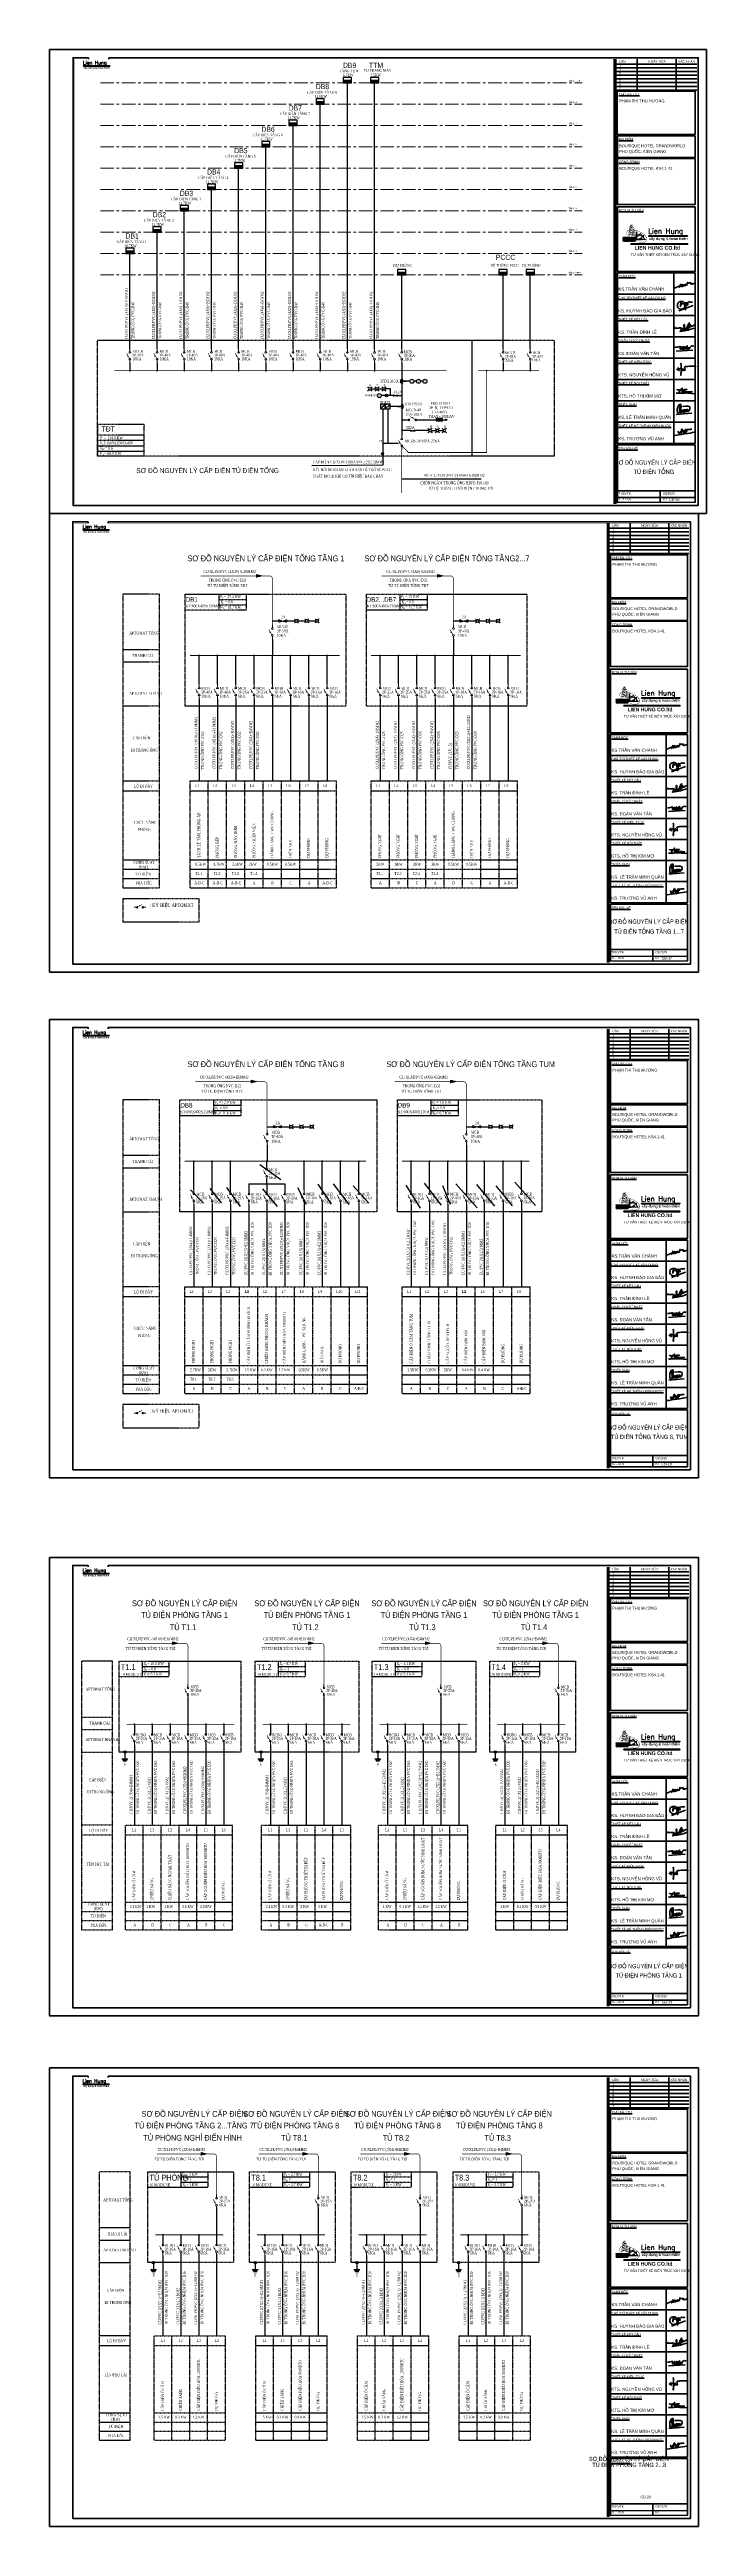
# Model space of a CAD drawing. Header units: inches. Extents: x -30463 to 18, y -115022 to 17.
import ezdxf
from ezdxf.enums import TextEntityAlignment as Align

# ---------------------------------------------------------------- set-up
doc = ezdxf.new("R2010")
doc.units = ezdxf.units.IN
doc.header["$MEASUREMENT"] = 0
for name, pattern in [('CENTER', [2, 1.25, -0.25, 0.25, -0.25]), ('CENTER2', [1.125, 0.75, -0.125, 0.125, -0.125]), ('DASHED', [0.282222, 0.141111, -0.141111]), ('HIDDEN', [9.525, 6.35, -3.175])]:
    doc.linetypes.add(name, pattern=pattern)
for name, color, linetype in [('1', 1, 'Continuous'), ('day dan', 3, 'Continuous'), ('dien', 3, 'Continuous'), ('dien phong', 2, 'Continuous'), ('E-_ELECCIRC_R-_N_ES2', 2, 'Continuous'), ('E-_ELECSYBL_R-_N_ES9', 3, 'Continuous'), ('Sche', 2, 'Continuous'), ('tbi', 5, 'Continuous'), ('TEXT-DIEN', 80, 'Continuous'), ('TEXT-E', 30, 'Continuous'), ('XT-Thiet bi dien', 50, 'HIDDEN')]:
    doc.layers.add(name, color=color, linetype=linetype)
for name, color, linetype, lineweight in [('6', 6, 'Continuous', 60), ('A-NETCAT', 7, 'Continuous', 40), ('cat1', 252, 'Continuous', 40), ('dây điện 2', 32, 'Continuous', 25), ('E-TEXT', 4, 'Continuous', 13), ('nettext', 1, 'Continuous', 20), ('TBD', 2, 'Continuous', 15), ('text', 252, 'Continuous', 15), ('TRUC', 252, 'CENTER', 9)]:
    doc.layers.add(name, color=color, linetype=linetype, lineweight=lineweight)
doc.styles.add('0-Thuong', font='vntimeh.shx', dxfattribs={"width": 0.7})
doc.styles.add('ARIAL-narrowh', font='', dxfattribs={"height": 2})
doc.styles.add('BOLD', font='')
doc.styles.add('CHUKICHTHUOC', font='vntimeh.shx', dxfattribs={"width": 0.65})
doc.styles.add('Dim Dia hai', font='chhsml.shx', dxfattribs={"width": 0.6})
doc.styles.add('HP_VIET', font='tahoma.ttf')
doc.styles.add('KHUNG-TEN', font='', dxfattribs={"width": 0.5, "height": 125})
doc.styles.add('RomanS', font='romans.shx')
doc.styles.add('st02-VnAvantH', font='')
doc.styles.add('T1', font='vntimeh.shx', dxfattribs={"width": 0.75})
doc.styles.add('vnah', font='', dxfattribs={"width": 0.8})
doc.styles.add('VnAvantH', font='')
doc.styles.add('VuKtGhiChu', font='arial.ttf', dxfattribs={"height": 2})
doc.styles.add('XT-Text dien', font='vntimeh.shx', dxfattribs={"width": 0.7})
doc.styles.get('ARIAL-narrowh').set_extended_font_data('.VnAvantH')
doc.styles.get('BOLD').set_extended_font_data('VNI-Avo', bold=True)
doc.styles.get('KHUNG-TEN').set_extended_font_data('VNI-Avo')
doc.styles.get('st02-VnAvantH').set_extended_font_data('.VnAvantH')
doc.styles.get('vnah').set_extended_font_data('.VnArial NarrowH')
doc.styles.get('VnAvantH').set_extended_font_data('.VnAvantH')
doc.dimstyles.new('A2 Dia Hai 100 x 2', dxfattribs={"dimscale": 2, "dimtxt": 220, "dimasz": 100, "dimexe": 100, "dimexo": 0, "dimgap": 30, "dimtad": 1, "dimdec": 0, "dimzin": 0, "dimdsep": 46, "dimtxsty": 'Dim Dia hai', "dimblk": 'ARCHTICK', "dimcen": 0, "dimdle": 100, "dimclrd": 256, "dimclre": 256, "dimclrt": 4, "dimadec": 0, "dimazin": 0, "dimtfac": 1, "dimtdec": 0, "dimtix": 1, "dimtmove": 2, "dimatfit": 3, "dimfxl": 1.25, "dimtolj": 1, "dimtzin": 0, "dimlwd": -1, "dimlwe": -1, "dimarcsym": 0})
doc.dimstyles.new('UBND 1-50', dxfattribs={"dimscale": 50, "dimtxt": 1.4, "dimasz": 0.55, "dimexe": 0.55, "dimexo": 0, "dimgap": 0.7, "dimtad": 1, "dimdec": 0, "dimzin": 0, "dimdsep": 46, "dimtxsty": 'T1', "dimblk": 'ARCHTICK', "dimcen": 10, "dimdle": 0.55, "dimclrd": 256, "dimclre": 256, "dimclrt": 7, "dimadec": 0, "dimazin": 0, "dimtfac": 1, "dimtdec": 0, "dimtix": 1, "dimtmove": 1, "dimatfit": 3, "dimfxl": 1, "dimtolj": 1, "dimtzin": 0, "dimlwd": -1, "dimlwe": -1, "dimarcsym": 0})

# ---------------------------------------------------------------- blocks, each defined once
blk = doc.blocks.new('DI2')
at = {"layer": 'TBD'}
for p, q in [((0, 1000), (0, 1250)), ((0, 250), (0, 0))]:
    blk.add_line(p, q, dxfattribs=at)
for points, const_width in [([(-37, 390), (-302, 850)], 50), ([(-177, 533), (-239, 641)], 60)]:
    blk.add_lwpolyline(points, dxfattribs=dict(at, const_width=const_width))
for centre in [(0, 925), (0, 325)]:
    blk.add_circle(centre, 75, dxfattribs=at)
blk = doc.blocks.new('tđ1')
at = {"layer": 'XT-Thiet bi dien', "linetype": 'ByBlock'}
blk.add_hatch(color=10, dxfattribs=at).paths.add_polyline_path([(-142, 92), (-142, 0), (142, 0), (142, 92)])
at = {"layer": 'XT-Thiet bi dien', "color": 10, "linetype": 'ByBlock'}
for p, q in [((142, 184), (-142, 184)), ((-142, 184), (-142, 0)), ((-142, 92), (142, 92)), ((142, 0), (142, 184))]:
    blk.add_line(p, q, dxfattribs=at)
at = {"layer": 'XT-Thiet bi dien', "linetype": 'ByBlock'}
blk.add_line((-142, 0), (142, 0), dxfattribs=at)
blk = doc.blocks.new('donut')
at = {"layer": 'dien phong', "const_width": 75}
blk.add_lwpolyline([(-37.5, 0, 1), (37.5, 0, 1)], format="xyb", close=True, dxfattribs=at)
blk = doc.blocks.new('_ArchTick')
at = {"color": 0, "linetype": 'ByBlock', "const_width": 0.15}
blk.add_lwpolyline([(-0.5, -0.5), (0.5, 0.5)], dxfattribs=at)
blk = doc.blocks.new('ELEC0333')
at = {"layer": 'E-_ELECSYBL_R-_N_ES9', "color": 2}
blk.add_lwpolyline([(1200, 360, -3), (1200, 0), (368, 0), (1200, 0, -3), (1200, -360, -2)], format="xyb", dxfattribs=at)
blk.add_lwpolyline([(1368, -600), (1368, 600)], dxfattribs=at)
blk = doc.blocks.new('Logo lien Hung ENG')
h = blk.add_hatch(color=142)
h.dxf.hatch_style = 1
h.paths.add_polyline_path([(0.06, 0.34), (0.06, 0.09), (0.07, 0.09), (0.09, 0.09), (0.09, 0.09), (0.09, 0.09), (0.11, 0.1), (0.12, 0.1), (0.12, 0.1), (0.13, 0.11), (0.13, 0.12), (0.13, 0.12), (0.13, 0.13), (0.13, 0.2), (0.14, 0.2), (0.14, 0.07), (0.13, 0.07), (0.13, 0.08), (0.01, 0.08), (0.01, 0.09), (0.03, 0.09), (0.03, 0.33), (0.03, 0.34), (0.03, 0.34), (0.02, 0.34), (0.01, 0.34), (0, 0.34), (0, 0.35), (0.08, 0.35), (0.08, 0.34)])
h = blk.add_hatch(color=142)
h.dxf.hatch_style = 1
h.paths.add_polyline_path([(0, 0.03), (1.77, 0.03), (1.77, 0), (0, 0)])
h = blk.add_hatch(color=30)
h.dxf.hatch_style = 1
h.paths.add_polyline_path([(2.54, 0.77), (2.04, 0.52), (2.02, 0.52), (1.98, 0.49), (1.93, 0.47), (1.9, 0.45), (1.87, 0.44), (1.85, 0.43), (1.81, 0.43), (1.77, 0.43), (1.72, 0.43), (1.7, 0.43), (1.6, 0.43), (1.32, 0.43), (0.88, 0.43), (0.45, 0.43), (0.16, 0.43), (0.06, 0.43), (1.79, 0.37), (1.8, 0.37), (1.83, 0.37), (1.85, 0.37), (1.87, 0.38), (1.89, 0.39), (1.9, 0.39), (1.96, 0.41), (2.48, 0.61), (2.53, 0.63), (2.54, 0.62), (2.63, 0.48), (2.64, 0.47), (2.75, 0.47)])
h = blk.add_hatch(color=142)
h.dxf.hatch_style = 1
h.paths.add_polyline_path([(0.22, 0.34), (0.22, 0.1), (0.23, 0.09), (0.23, 0.09), (0.23, 0.09), (0.24, 0.09), (0.25, 0.09), (0.25, 0.08), (0.17, 0.08), (0.17, 0.09), (0.2, 0.09), (0.2, 0.33), (0.19, 0.34), (0.19, 0.34), (0.19, 0.34), (0.17, 0.34), (0.17, 0.34), (0.17, 0.35), (0.25, 0.35), (0.25, 0.34)])
h = blk.add_hatch(color=142)
h.dxf.hatch_style = 1
h.paths.add_polyline_path([(0.33, 0.27), (0.39, 0.27), (0.39, 0.31), (0.4, 0.31), (0.4, 0.22), (0.39, 0.22), (0.39, 0.23), (0.38, 0.25), (0.38, 0.25), (0.37, 0.25), (0.36, 0.26), (0.34, 0.27), (0.33, 0.27), (0.33, 0.1), (0.33, 0.09), (0.33, 0.09), (0.33, 0.09), (0.35, 0.09), (0.37, 0.09), (0.4, 0.09), (0.4, 0.09), (0.4, 0.09), (0.43, 0.1), (0.43, 0.1), (0.43, 0.1), (0.46, 0.11), (0.46, 0.12), (0.46, 0.12), (0.46, 0.14), (0.46, 0.16), (0.48, 0.16), (0.48, 0.07), (0.46, 0.07), (0.46, 0.08), (0.28, 0.08), (0.28, 0.09), (0.3, 0.09), (0.3, 0.33), (0.3, 0.34), (0.3, 0.34), (0.3, 0.34), (0.28, 0.34), (0.27, 0.34), (0.27, 0.35), (0.46, 0.35), (0.46, 0.36), (0.48, 0.36), (0.48, 0.27), (0.46, 0.27), (0.46, 0.3), (0.46, 0.31), (0.46, 0.31), (0.46, 0.31), (0.44, 0.33), (0.44, 0.33), (0.43, 0.33), (0.4, 0.34), (0.4, 0.34), (0.39, 0.34), (0.36, 0.34), (0.33, 0.34)])
h = blk.add_hatch(color=142)
h.dxf.hatch_style = 1
h.paths.add_polyline_path([(0.89, 1.47), (0.86, 1.46), (0.78, 1.42), (0.68, 1.36), (0.6, 1.28), (0.55, 1.21), (0.54, 1.18), (0.52, 1.15), (0.5, 1.03), (0.51, 0.86), (0.59, 0.68), (0.69, 0.53), (0.73, 0.48), (0.71, 0.52), (0.64, 0.63), (0.57, 0.77), (0.54, 0.9), (0.55, 1.03), (0.58, 1.14), (0.65, 1.24), (0.75, 1.33), (0.84, 1.38), (0.88, 1.39)])
h = blk.add_hatch(color=142)
h.dxf.hatch_style = 1
h.paths.add_polyline_path([(0.67, 0.07), (0.66, 0.07), (0.65, 0.08), (0.55, 0.29), (0.55, 0.12), (0.55, 0.11), (0.56, 0.1), (0.56, 0.09), (0.56, 0.09), (0.57, 0.09), (0.58, 0.09), (0.58, 0.08), (0.51, 0.08), (0.51, 0.09), (0.53, 0.09), (0.53, 0.32), (0.53, 0.33), (0.53, 0.33), (0.53, 0.33), (0.51, 0.34), (0.5, 0.34), (0.5, 0.35), (0.54, 0.35), (0.55, 0.34), (0.65, 0.13), (0.65, 0.31), (0.65, 0.32), (0.65, 0.33), (0.65, 0.33), (0.64, 0.33), (0.63, 0.34), (0.63, 0.34), (0.63, 0.35), (0.69, 0.35), (0.69, 0.34), (0.67, 0.34)])
h = blk.add_hatch(color=30)
h.dxf.hatch_style = 1
h.paths.add_polyline_path([(0.81, 0.63), (0.79, 0.62), (0.79, 0.62), (0.79, 0.62), (0.78, 0.61), (0.78, 0.61), (0.76, 0.47), (0.77, 0.48), (0.82, 0.52), (0.87, 0.55), (0.88, 0.56), (0.91, 0.57), (1.05, 0.62), (1.2, 0.66), (1.23, 0.66), (1.24, 0.66), (1.3, 0.67), (1.31, 0.67), (1.31, 0.8), (1.26, 0.79), (1.22, 0.79), (1.03, 0.74), (0.84, 0.65), (0.81, 0.63)], flags=16)
h.paths.add_polyline_path([(0.89, 0.93), (0.84, 0.9), (0.84, 0.9), (0.83, 0.89), (0.83, 0.88), (0.83, 0.88), (0.82, 0.79), (0.81, 0.77), (0.81, 0.77), (0.84, 0.79), (0.87, 0.8), (1, 0.87), (1.14, 0.91), (1.17, 0.91), (1.18, 0.92), (1.26, 0.93), (1.27, 0.93), (1.27, 0.93), (1.3, 0.93), (1.31, 0.93), (1.31, 1.05), (1.28, 1.05), (1.16, 1.03), (1.04, 1), (1.01, 0.99), (1, 0.99), (0.9, 0.93)], flags=16)
h.paths.add_polyline_path([(1.31, 1.16), (1.31, 1.28), (1.23, 1.28), (1.23, 1.28), (1.17, 1.26), (1.17, 1.26), (1.14, 1.26), (1.02, 1.22), (0.91, 1.16), (0.89, 1.14), (0.89, 1.14), (0.88, 1.13), (0.87, 1.13), (0.87, 1.12), (0.87, 1.11), (0.87, 1.11), (0.87, 1.1), (0.86, 1.06), (0.86, 1.06), (0.86, 1.05), (0.85, 1.01), (0.85, 1), (0.86, 1.01), (0.9, 1.04), (0.9, 1.04), (0.92, 1.06), (1.04, 1.11), (1.15, 1.15), (1.18, 1.15), (1.19, 1.15), (1.27, 1.16), (1.27, 1.16), (1.28, 1.16), (1.3, 1.16)], flags=16)
h.paths.add_polyline_path([(1.06, 1.37), (1.08, 1.37), (1.09, 1.38), (1.18, 1.4), (1.26, 1.41), (1.28, 1.41), (1.28, 1.41), (1.3, 1.42), (1.31, 1.42), (1.31, 1.52), (1.3, 1.52), (1.24, 1.52), (1.24, 1.52), (1.22, 1.52), (1.15, 1.51), (1.08, 1.48), (1, 1.44), (0.94, 1.39), (0.93, 1.37), (0.92, 1.37), (0.92, 1.37), (0.91, 1.36), (0.91, 1.35), (0.91, 1.34), (0.91, 1.34), (0.91, 1.34), (0.91, 1.32), (0.9, 1.29), (0.9, 1.26), (0.89, 1.25), (0.89, 1.24), (0.9, 1.25), (0.94, 1.28), (0.98, 1.32), (1.03, 1.35)], flags=16)
h.paths.add_polyline_path([(1.3, 1.66), (1.3, 1.66), (1.31, 1.66), (1.31, 1.67), (1.31, 1.67), (1.31, 1.68), (1.31, 1.72), (1.31, 1.76), (1.31, 1.76), (1.29, 1.76), (1.25, 1.75), (1.2, 1.75), (1.19, 1.74), (1.18, 1.74), (1.13, 1.73), (1.09, 1.7), (1.08, 1.7), (1.07, 1.69), (1.02, 1.66), (0.97, 1.62), (0.97, 1.61), (0.96, 1.61), (0.96, 1.6), (0.95, 1.59), (0.95, 1.59), (0.95, 1.58), (0.95, 1.58), (0.95, 1.57), (0.95, 1.56), (0.94, 1.53), (0.94, 1.5), (0.94, 1.49), (0.94, 1.49), (0.94, 1.49), (0.95, 1.5), (0.96, 1.51), (0.96, 1.51), (0.97, 1.52), (1, 1.55), (1.03, 1.58), (1.07, 1.61), (1.11, 1.62), (1.12, 1.63), (1.13, 1.63), (1.21, 1.65), (1.29, 1.66)], flags=16)
h.paths.add_polyline_path([(1.3, 1.91), (1.3, 1.91), (1.31, 1.91), (1.31, 1.92), (1.31, 1.92), (1.31, 1.93), (1.31, 1.96), (1.31, 2), (1.31, 2), (1.28, 2), (1.22, 1.99), (1.15, 1.97), (1.07, 1.92), (1.02, 1.87), (1, 1.84), (1, 1.84), (0.99, 1.83), (0.99, 1.82), (0.99, 1.81), (0.99, 1.81), (0.98, 1.77), (0.98, 1.77), (0.98, 1.77), (0.98, 1.75), (0.98, 1.73), (0.98, 1.73), (0.98, 1.73), (0.98, 1.74), (0.99, 1.75), (0.99, 1.75), (1, 1.76), (1.02, 1.79), (1.04, 1.81), (1.05, 1.82), (1.05, 1.82), (1.09, 1.85), (1.13, 1.87), (1.13, 1.88), (1.15, 1.88), (1.22, 1.9), (1.29, 1.91)], flags=16)
h.paths.add_polyline_path([(1.11, 2.15), (1.08, 2.13), (1.05, 2.1), (1.04, 2.08), (1.03, 2.07), (1.03, 2.07), (1.03, 2.06), (1.03, 2.04), (1.02, 2.01), (1.02, 2), (1.02, 2), (1.02, 2), (1.05, 2.03), (1.05, 2.03), (1.06, 2.04), (1.09, 2.07), (1.13, 2.1), (1.18, 2.12), (1.21, 2.14), (1.22, 2.14), (1.23, 2.14), (1.27, 2.15), (1.3, 2.16), (1.31, 2.16), (1.31, 2.24), (1.26, 2.23), (1.25, 2.23), (1.2, 2.2), (1.14, 2.18), (1.14, 2.17), (1.13, 2.17)], flags=16)
h.paths.add_polyline_path([(1.39, 0.67), (1.37, 1.87), (1.37, 1.87), (1.35, 1.87), (1.35, 1.87), (1.35, 0.67)], flags=16)
h.paths.add_polyline_path([(1.42, 1.86), (1.42, 1.87), (1.41, 1.87), (1.4, 1.87), (1.4, 1.87), (1.43, 0.66), (1.48, 0.65)], flags=16)
h.paths.add_polyline_path([(1.57, 0.63), (1.46, 1.85), (1.44, 1.86), (1.45, 1.71), (1.45, 1.7), (1.46, 1.57), (1.46, 1.56), (1.47, 1.54), (1.47, 1.48), (1.48, 1.37), (1.49, 1.22), (1.5, 1.06), (1.51, 0.9), (1.52, 0.77), (1.52, 0.68), (1.53, 0.64), (1.53, 0.64), (1.53, 0.64), (1.54, 0.64), (1.55, 0.63), (1.55, 0.63), (1.55, 0.63), (1.57, 0.63)], flags=16)
h.paths.add_polyline_path([(1.65, 0.74), (1.65, 0.75), (1.63, 0.89), (1.62, 0.93), (1.59, 1.2), (1.59, 1.22), (1.58, 1.25), (1.55, 1.52), (1.54, 1.54), (1.54, 1.56), (1.52, 1.76), (1.51, 1.78), (1.51, 1.79), (1.51, 1.81), (1.51, 1.82), (1.51, 1.82), (1.51, 1.82), (1.5, 1.83), (1.49, 1.83), (1.49, 1.83), (1.62, 0.61), (1.67, 0.58), (1.67, 0.58), (1.66, 0.61), (1.66, 0.66), (1.65, 0.71), (1.65, 0.74)], flags=16)
h.paths.add_polyline_path([(1.55, 1.77), (1.54, 1.78), (1.54, 1.78), (1.56, 1.61), (1.57, 1.59), (1.59, 1.45), (1.59, 1.43), (1.59, 1.41), (1.63, 1.12), (1.64, 1.09), (1.64, 1.05), (1.71, 0.62), (1.71, 0.58), (1.71, 0.57), (1.72, 0.56), (1.72, 0.55), (1.72, 0.54), (1.72, 0.54), (1.72, 0.54), (1.72, 0.54), (1.74, 0.52), (1.74, 0.52), (1.75, 0.52), (1.78, 0.49), (1.78, 0.48), (1.78, 0.49), (1.78, 0.5), (1.77, 0.54), (1.76, 0.59), (1.75, 0.65), (1.74, 0.71), (1.74, 0.76), (1.73, 0.8), (1.73, 0.81), (1.73, 0.82), (1.72, 0.87), (1.62, 1.42), (1.61, 1.48), (1.61, 1.5), (1.57, 1.71), (1.57, 1.73), (1.57, 1.73), (1.57, 1.74), (1.56, 1.75), (1.56, 1.76), (1.56, 1.76), (1.55, 1.77), (1.55, 1.77)], flags=16)
h.paths.add_polyline_path([(1.59, 1.77), (1.58, 1.78), (1.54, 1.83), (1.49, 1.87), (1.42, 1.91), (1.36, 1.92), (1.34, 1.92), (1.34, 1.94), (1.34, 2.1), (1.34, 2.25), (1.34, 2.28), (1.31, 2.28), (1.16, 2.22), (1.01, 2.11), (0.99, 2.08), (0.96, 1.94), (0.75, 0.57), (0.72, 0.43), (0.76, 0.46), (0.87, 0.52), (1.01, 0.59), (1.15, 0.63), (1.29, 0.64), (1.43, 0.63), (1.56, 0.6), (1.69, 0.53), (1.79, 0.46), (1.82, 0.43), (1.8, 0.54), (1.61, 1.66)])
h = blk.add_hatch(color=142)
h.dxf.hatch_style = 1
h.paths.add_polyline_path([(0.94, 0.27), (0.85, 0.27), (0.85, 0.1), (0.85, 0.09), (0.85, 0.09), (0.85, 0.09), (0.87, 0.09), (0.87, 0.09), (0.87, 0.08), (0.8, 0.08), (0.8, 0.09), (0.82, 0.09), (0.82, 0.33), (0.82, 0.34), (0.82, 0.34), (0.82, 0.34), (0.8, 0.34), (0.79, 0.34), (0.79, 0.35), (0.87, 0.35), (0.87, 0.34), (0.85, 0.34), (0.85, 0.27), (0.94, 0.27), (0.94, 0.33), (0.93, 0.34), (0.93, 0.34), (0.93, 0.34), (0.91, 0.34), (0.91, 0.34), (0.91, 0.35), (0.98, 0.35), (0.98, 0.34), (0.96, 0.34), (0.96, 0.1), (0.96, 0.09), (0.97, 0.09), (0.97, 0.09), (0.98, 0.09), (0.99, 0.09), (0.99, 0.08), (0.91, 0.08), (0.91, 0.09), (0.94, 0.09)])
h = blk.add_hatch(color=142)
h.dxf.hatch_style = 1
h.paths.add_polyline_path([(1.01, 0.35), (1.1, 0.35), (1.1, 0.34), (1.07, 0.34), (1.07, 0.12), (1.08, 0.1), (1.09, 0.1), (1.09, 0.1), (1.11, 0.09), (1.13, 0.08), (1.15, 0.08), (1.18, 0.1), (1.18, 0.1), (1.19, 0.1), (1.2, 0.12), (1.2, 0.33), (1.19, 0.34), (1.19, 0.34), (1.19, 0.34), (1.17, 0.34), (1.16, 0.34), (1.16, 0.35), (1.24, 0.35), (1.24, 0.34), (1.22, 0.34), (1.22, 0.12), (1.21, 0.11), (1.2, 0.09), (1.19, 0.09), (1.19, 0.09), (1.15, 0.08), (1.12, 0.08), (1.09, 0.08), (1.07, 0.09), (1.06, 0.09), (1.06, 0.09), (1.05, 0.11), (1.04, 0.12), (1.04, 0.33), (1.04, 0.34), (1.04, 0.34), (1.04, 0.34), (1.02, 0.34), (1.01, 0.34)])
h = blk.add_hatch(color=142)
h.dxf.hatch_style = 1
h.paths.add_polyline_path([(1.43, 0.07), (1.42, 0.07), (1.42, 0.08), (1.31, 0.29), (1.31, 0.12), (1.31, 0.11), (1.32, 0.1), (1.32, 0.09), (1.32, 0.09), (1.34, 0.09), (1.34, 0.09), (1.34, 0.08), (1.28, 0.08), (1.28, 0.09), (1.3, 0.09), (1.3, 0.32), (1.29, 0.33), (1.29, 0.33), (1.29, 0.33), (1.27, 0.34), (1.27, 0.34), (1.27, 0.35), (1.31, 0.35), (1.31, 0.34), (1.42, 0.13), (1.42, 0.31), (1.42, 0.32), (1.41, 0.33), (1.41, 0.33), (1.41, 0.33), (1.4, 0.34), (1.39, 0.34), (1.39, 0.35), (1.45, 0.35), (1.45, 0.34), (1.43, 0.34)])
h = blk.add_hatch(color=142)
h.dxf.hatch_style = 1
h.paths.add_polyline_path([(1.72, 0.36), (1.73, 0.36), (1.73, 0.26), (1.72, 0.26), (1.72, 0.27), (1.72, 0.29), (1.72, 0.29), (1.72, 0.29), (1.71, 0.31), (1.71, 0.31), (1.71, 0.31), (1.68, 0.34), (1.68, 0.34), (1.67, 0.34), (1.64, 0.34), (1.62, 0.34), (1.58, 0.34), (1.55, 0.31), (1.54, 0.31), (1.53, 0.3), (1.51, 0.27), (1.5, 0.23), (1.5, 0.2), (1.51, 0.17), (1.54, 0.13), (1.54, 0.12), (1.55, 0.12), (1.59, 0.09), (1.62, 0.08), (1.64, 0.08), (1.68, 0.09), (1.68, 0.09), (1.68, 0.09), (1.72, 0.11), (1.72, 0.11), (1.72, 0.14), (1.72, 0.15), (1.71, 0.15), (1.71, 0.15), (1.69, 0.16), (1.68, 0.16), (1.68, 0.17), (1.77, 0.17), (1.77, 0.16), (1.74, 0.16), (1.74, 0.15), (1.74, 0.14), (1.74, 0.14), (1.74, 0.13), (1.74, 0.13), (1.74, 0.13), (1.75, 0.12), (1.75, 0.12), (1.75, 0.12), (1.7, 0.09), (1.7, 0.09), (1.69, 0.09), (1.65, 0.08), (1.62, 0.08), (1.57, 0.09), (1.53, 0.11), (1.53, 0.11), (1.52, 0.12), (1.49, 0.16), (1.48, 0.2), (1.48, 0.23), (1.49, 0.27), (1.52, 0.31), (1.53, 0.31), (1.54, 0.32), (1.58, 0.34), (1.63, 0.35), (1.66, 0.35), (1.71, 0.34), (1.72, 0.34)])
h = blk.add_hatch(color=142)
h.dxf.hatch_style = 1
h.paths.add_polyline_path([(3.13, 0.66), (3.16, 0.63), (3.25, 0.52), (3.34, 0.38), (3.4, 0.25), (3.42, 0.13), (3.42, 0.02), (3.38, -0.08), (3.31, -0.16), (3.22, -0.24), (3.11, -0.29), (2.97, -0.33), (2.81, -0.35), (2.63, -0.35), (2.43, -0.33), (2.21, -0.29), (1.98, -0.22), (1.8, -0.15), (1.74, -0.13), (1.75, -0.13), (1.79, -0.15), (1.84, -0.18), (1.89, -0.2), (1.93, -0.22), (1.95, -0.22), (2.02, -0.25), (2.24, -0.33), (2.5, -0.39), (2.74, -0.41), (2.94, -0.4), (3.12, -0.35), (3.26, -0.27), (3.37, -0.16), (3.44, -0.07), (3.45, -0.03), (3.46, 0), (3.48, 0.08), (3.48, 0.18), (3.46, 0.29), (3.41, 0.4), (3.34, 0.51), (3.25, 0.62), (3.14, 0.73), (3.01, 0.83), (2.87, 0.93), (2.72, 1.03), (2.56, 1.12), (2.38, 1.2), (2.2, 1.28), (2.02, 1.35), (1.83, 1.41), (1.69, 1.45), (1.64, 1.46), (1.65, 1.39), (1.71, 1.38), (1.86, 1.33), (2.06, 1.27), (2.25, 1.21), (2.44, 1.13), (2.62, 1.04), (2.79, 0.93), (2.96, 0.81), (3.09, 0.7)])
h = blk.add_hatch(color=142)
h.dxf.hatch_style = 1
h.paths.add_polyline_path([(2.02, 0.52), (2.08, 0.54), (2.08, 0.58), (2.55, 0.8), (3.1, -0.02), (3.36, -0.02), (2.54, 0.99), (2.08, 0.76), (2.08, 1.21), (1.85, 1.21), (1.85, 0.44), (1.87, 0.44), (1.9, 0.45), (1.98, 0.49)])
h = blk.add_hatch(color=9)
h.dxf.hatch_style = 1
h.paths.add_polyline_path([(2.08, 0.19), (2.08, 0.46), (1.89, 0.39), (1.87, 0.38), (1.85, 0.37), (1.85, -0.06), (1.96, -0.06), (3.1, -0.02), (3, 0.13), (2.78, 0.15), (2.78, 0.46), (2.71, 0.46), (2.71, 0.42), (2.64, 0.42), (2.64, 0.38), (2.57, 0.38), (2.57, 0.34), (2.49, 0.34), (2.49, 0.29), (2.42, 0.29), (2.42, 0.25), (2.35, 0.25), (2.35, 0.21), (2.28, 0.21), (2.28, 0.18)])
h = blk.add_hatch(color=30)
h.dxf.hatch_style = 1
h.paths.add_polyline_path([(3.05, 0.36), (3.05, 0.67), (3.04, 0.68), (3.02, 0.69), (2.98, 0.7), (2.95, 0.7), (2.92, 0.7), (2.89, 0.7), (2.85, 0.69), (2.83, 0.68), (2.82, 0.67), (2.82, 0.67), (2.82, 0.67), (2.82, 0.67), (2.82, 0.65)])
h = blk.add_hatch()
h.set_pattern_fill('ANSI31', color=30)
h.set_pattern_definition([(45, (95560.63442, 49281.92218), (-0.08838834765, 0.08838834765), [])])
h.paths.add_polyline_path([(0.09, -0.04), (0.09, -0.09), (0.09, -0.09), (0.09, -0.08), (0.09, -0.08), (0.09, -0.07), (0.09, -0.07), (0.09, -0.07), (0.08, -0.06), (0.08, -0.06), (0.08, -0.06), (0.08, -0.05), (0.08, -0.05), (0.08, -0.05), (0.07, -0.05), (0.07, -0.05), (0.07, -0.16), (0.07, -0.17), (0.07, -0.17), (0.07, -0.17), (0.07, -0.17), (0.08, -0.17), (0.08, -0.17), (0.05, -0.17), (0.05, -0.17), (0.06, -0.17), (0.06, -0.05), (0.05, -0.05), (0.04, -0.05), (0.04, -0.05), (0.04, -0.05), (0.04, -0.06), (0.04, -0.06), (0.04, -0.06), (0.03, -0.07), (0.03, -0.07), (0.03, -0.07), (0.03, -0.08), (0.03, -0.09), (0.03, -0.09), (0.03, -0.04), (0.03, -0.04), (0.03, -0.04), (0.09, -0.04), (0.09, -0.04)])
h = blk.add_hatch(color=30)
h.dxf.hatch_style = 1
h.paths.add_polyline_path([(0.09, -0.04), (0.09, -0.09), (0.09, -0.09), (0.09, -0.08), (0.09, -0.08), (0.09, -0.07), (0.09, -0.07), (0.09, -0.07), (0.08, -0.06), (0.08, -0.06), (0.08, -0.06), (0.08, -0.05), (0.08, -0.05), (0.08, -0.05), (0.07, -0.05), (0.07, -0.05), (0.07, -0.16), (0.07, -0.17), (0.07, -0.17), (0.07, -0.17), (0.07, -0.17), (0.08, -0.17), (0.08, -0.17), (0.05, -0.17), (0.05, -0.17), (0.06, -0.17), (0.06, -0.05), (0.05, -0.05), (0.04, -0.05), (0.04, -0.05), (0.04, -0.05), (0.04, -0.06), (0.04, -0.06), (0.04, -0.06), (0.03, -0.07), (0.03, -0.07), (0.03, -0.07), (0.03, -0.08), (0.03, -0.09), (0.03, -0.09), (0.03, -0.04), (0.03, -0.04), (0.03, -0.04), (0.09, -0.04), (0.09, -0.04)])
h = blk.add_hatch(color=30)
h.dxf.hatch_style = 1
h.paths.add_polyline_path([(0.12, -0.13), (0.12, -0.13), (0.12, -0.13), (0.13, -0.14), (0.13, -0.14), (0.13, -0.14), (0.14, -0.15), (0.15, -0.15), (0.17, -0.14), (0.17, -0.13), (0.17, -0.13), (0.18, -0.11), (0.18, -0.09), (0.17, -0.07), (0.17, -0.06), (0.17, -0.06), (0.15, -0.05), (0.14, -0.05), (0.13, -0.05), (0.13, -0.05), (0.13, -0.05), (0.12, -0.06), (0.12, -0.06)], flags=16)
h.paths.add_polyline_path([(0.12, -0.04), (0.12, -0.06), (0.12, -0.06), (0.13, -0.05), (0.13, -0.05), (0.13, -0.05), (0.14, -0.04), (0.15, -0.04), (0.17, -0.06), (0.18, -0.06), (0.18, -0.06), (0.19, -0.09), (0.19, -0.11), (0.18, -0.13), (0.18, -0.14), (0.17, -0.14), (0.15, -0.15), (0.15, -0.15), (0.15, -0.15), (0.15, -0.16), (0.17, -0.16), (0.17, -0.16), (0.17, -0.17), (0.18, -0.17), (0.19, -0.17), (0.19, -0.17), (0.19, -0.17), (0.19, -0.17), (0.19, -0.17), (0.19, -0.17), (0.19, -0.17), (0.19, -0.17), (0.18, -0.17), (0.17, -0.17), (0.15, -0.17), (0.15, -0.16), (0.15, -0.16), (0.12, -0.14), (0.12, -0.14), (0.12, -0.16), (0.12, -0.17), (0.12, -0.17), (0.12, -0.17), (0.12, -0.17), (0.13, -0.17), (0.13, -0.17), (0.1, -0.17), (0.1, -0.17), (0.11, -0.17), (0.11, -0.06), (0.11, -0.05), (0.11, -0.05), (0.11, -0.05), (0.1, -0.05), (0.1, -0.05), (0.1, -0.04)])
h = blk.add_hatch(color=30)
h.dxf.hatch_style = 1
h.paths.add_polyline_path([(0.24, -0.09), (0.23, -0.06), (0.23, -0.09)], flags=16)
h.paths.add_polyline_path([(0.24, -0.09), (0.23, -0.09), (0.22, -0.15), (0.22, -0.15), (0.22, -0.15), (0.22, -0.15), (0.22, -0.15), (0.21, -0.16), (0.21, -0.16), (0.22, -0.17), (0.22, -0.17), (0.22, -0.17), (0.22, -0.17), (0.22, -0.17), (0.23, -0.17), (0.23, -0.17), (0.2, -0.17), (0.2, -0.17), (0.21, -0.17), (0.21, -0.14), (0.23, -0.04), (0.23, -0.04), (0.24, -0.04), (0.26, -0.15), (0.26, -0.15), (0.27, -0.16), (0.27, -0.16), (0.27, -0.16), (0.27, -0.17), (0.27, -0.17), (0.27, -0.17), (0.27, -0.17), (0.27, -0.17), (0.27, -0.17), (0.25, -0.17), (0.25, -0.17), (0.26, -0.17)])
h = blk.add_hatch(color=30)
h.dxf.hatch_style = 1
h.paths.add_polyline_path([(0.3, -0.05), (0.3, -0.17), (0.3, -0.17), (0.31, -0.17), (0.31, -0.17), (0.31, -0.17), (0.32, -0.17), (0.33, -0.17), (0.35, -0.16), (0.35, -0.15), (0.36, -0.15), (0.37, -0.12), (0.37, -0.1), (0.36, -0.07), (0.36, -0.07), (0.35, -0.06), (0.33, -0.05), (0.32, -0.05), (0.31, -0.05), (0.31, -0.05), (0.31, -0.05), (0.3, -0.05)], flags=16)
h.paths.add_polyline_path([(0.29, -0.17), (0.29, -0.06), (0.29, -0.05), (0.29, -0.05), (0.29, -0.05), (0.28, -0.05), (0.28, -0.05), (0.28, -0.04), (0.33, -0.04), (0.34, -0.05), (0.34, -0.05), (0.35, -0.05), (0.36, -0.06), (0.36, -0.06), (0.36, -0.06), (0.37, -0.08), (0.37, -0.08), (0.37, -0.08), (0.38, -0.1), (0.38, -0.11), (0.37, -0.13), (0.37, -0.13), (0.37, -0.13), (0.36, -0.15), (0.36, -0.16), (0.34, -0.17), (0.34, -0.17), (0.34, -0.17), (0.32, -0.17), (0.28, -0.17), (0.28, -0.17)])
h = blk.add_hatch(color=30)
h.dxf.hatch_style = 1
h.paths.add_polyline_path([(0.4, -0.05), (0.4, -0.16), (0.4, -0.17), (0.41, -0.17), (0.41, -0.17), (0.41, -0.17), (0.41, -0.17), (0.41, -0.17), (0.39, -0.17), (0.39, -0.17), (0.39, -0.17), (0.39, -0.06), (0.39, -0.05), (0.39, -0.05), (0.39, -0.05), (0.39, -0.05), (0.38, -0.05), (0.38, -0.04), (0.41, -0.04), (0.41, -0.05)])
h = blk.add_hatch(color=30)
h.dxf.hatch_style = 1
h.paths.add_polyline_path([(0.48, -0.18), (0.47, -0.18), (0.47, -0.17), (0.44, -0.07), (0.43, -0.16), (0.43, -0.16), (0.44, -0.17), (0.44, -0.17), (0.44, -0.17), (0.44, -0.17), (0.45, -0.17), (0.45, -0.17), (0.42, -0.17), (0.42, -0.17), (0.43, -0.17), (0.43, -0.06), (0.43, -0.05), (0.43, -0.05), (0.43, -0.05), (0.42, -0.05), (0.42, -0.05), (0.42, -0.04), (0.43, -0.04), (0.43, -0.05), (0.47, -0.15), (0.47, -0.06), (0.47, -0.06), (0.47, -0.05), (0.47, -0.05), (0.47, -0.05), (0.46, -0.05), (0.46, -0.05), (0.46, -0.04), (0.48, -0.04), (0.48, -0.05), (0.48, -0.05)])
h = blk.add_hatch(color=30)
h.dxf.hatch_style = 1
h.paths.add_polyline_path([(0.58, -0.04), (0.58, -0.04), (0.58, -0.09), (0.58, -0.09), (0.58, -0.08), (0.58, -0.07), (0.58, -0.07), (0.58, -0.07), (0.58, -0.06), (0.58, -0.06), (0.57, -0.06), (0.56, -0.05), (0.56, -0.05), (0.56, -0.05), (0.55, -0.05), (0.54, -0.05), (0.52, -0.06), (0.51, -0.06), (0.51, -0.07), (0.5, -0.1), (0.5, -0.12), (0.51, -0.15), (0.51, -0.15), (0.52, -0.16), (0.54, -0.17), (0.55, -0.17), (0.56, -0.17), (0.56, -0.17), (0.56, -0.17), (0.58, -0.16), (0.58, -0.16), (0.58, -0.15), (0.58, -0.14), (0.58, -0.14), (0.58, -0.14), (0.57, -0.14), (0.56, -0.14), (0.56, -0.13), (0.6, -0.13), (0.6, -0.14), (0.59, -0.14), (0.59, -0.14), (0.59, -0.14), (0.59, -0.15), (0.59, -0.15), (0.59, -0.15), (0.59, -0.15), (0.59, -0.15), (0.59, -0.15), (0.59, -0.16), (0.57, -0.17), (0.57, -0.17), (0.57, -0.17), (0.55, -0.18), (0.54, -0.18), (0.51, -0.16), (0.51, -0.16), (0.51, -0.15), (0.49, -0.12), (0.49, -0.1), (0.51, -0.06), (0.51, -0.06), (0.51, -0.06), (0.54, -0.04), (0.56, -0.04), (0.58, -0.05), (0.58, -0.05)])
h = blk.add_hatch(color=30)
h.dxf.hatch_style = 1
h.paths.add_polyline_path([(0.67, -0.07), (0.67, -0.07), (0.66, -0.08), (0.65, -0.09), (0.65, -0.09), (0.65, -0.09), (0.64, -0.11), (0.64, -0.13), (0.65, -0.15), (0.65, -0.16), (0.65, -0.16), (0.67, -0.17), (0.68, -0.17), (0.69, -0.17), (0.69, -0.17), (0.69, -0.17), (0.7, -0.16), (0.7, -0.16), (0.71, -0.16), (0.71, -0.15), (0.71, -0.15), (0.71, -0.14), (0.71, -0.13), (0.71, -0.13), (0.71, -0.12), (0.71, -0.12), (0.71, -0.11), (0.71, -0.1), (0.71, -0.1), (0.71, -0.1), (0.7, -0.09), (0.7, -0.09), (0.7, -0.09), (0.69, -0.09), (0.69, -0.09), (0.68, -0.1), (0.68, -0.1), (0.67, -0.1), (0.67, -0.12), (0.67, -0.12), (0.67, -0.13), (0.67, -0.13), (0.67, -0.14), (0.68, -0.14), (0.68, -0.14), (0.68, -0.14), (0.68, -0.14), (0.68, -0.14), (0.69, -0.14), (0.69, -0.14), (0.69, -0.14), (0.69, -0.14), (0.69, -0.15), (0.69, -0.15), (0.69, -0.15), (0.68, -0.15), (0.68, -0.15), (0.67, -0.14), (0.67, -0.14), (0.67, -0.14), (0.66, -0.13), (0.66, -0.12), (0.67, -0.1), (0.67, -0.1), (0.67, -0.1), (0.68, -0.08), (0.69, -0.08), (0.69, -0.08), (0.7, -0.07), (0.71, -0.07), (0.71, -0.07), (0.71, -0.07), (0.72, -0.06), (0.72, -0.06), (0.72, -0.06), (0.73, -0.05), (0.73, -0.05), (0.73, -0.05), (0.73, -0.05), (0.73, -0.05), (0.73, -0.05), (0.73, -0.05), (0.73, -0.05), (0.73, -0.05), (0.73, -0.05), (0.73, -0.05), (0.73, -0.06), (0.73, -0.06), (0.73, -0.06), (0.72, -0.07), (0.72, -0.07), (0.72, -0.07), (0.72, -0.08), (0.71, -0.08), (0.71, -0.08), (0.7, -0.08), (0.7, -0.08), (0.7, -0.08), (0.7, -0.08), (0.71, -0.1), (0.72, -0.1), (0.72, -0.1), (0.72, -0.12), (0.72, -0.13), (0.72, -0.14), (0.72, -0.14), (0.72, -0.14), (0.71, -0.16), (0.71, -0.16), (0.71, -0.16), (0.69, -0.17), (0.69, -0.17), (0.69, -0.17), (0.68, -0.18), (0.67, -0.18), (0.65, -0.16), (0.65, -0.16), (0.64, -0.16), (0.63, -0.13), (0.63, -0.12), (0.64, -0.1), (0.64, -0.1), (0.64, -0.09), (0.65, -0.08), (0.66, -0.07), (0.66, -0.07), (0.65, -0.07), (0.65, -0.07), (0.65, -0.07), (0.65, -0.06), (0.65, -0.06), (0.66, -0.05), (0.66, -0.05), (0.66, -0.05), (0.67, -0.04), (0.67, -0.04), (0.68, -0.04), (0.68, -0.04), (0.68, -0.04), (0.68, -0.05), (0.68, -0.05), (0.68, -0.04), (0.69, -0.04), (0.69, -0.08), (0.68, -0.08), (0.68, -0.07), (0.68, -0.06), (0.68, -0.06), (0.68, -0.06), (0.68, -0.06), (0.68, -0.06), (0.68, -0.06), (0.68, -0.05), (0.68, -0.05), (0.68, -0.05), (0.67, -0.04), (0.67, -0.04), (0.67, -0.04), (0.66, -0.05), (0.66, -0.05), (0.66, -0.05), (0.66, -0.06), (0.66, -0.06), (0.66, -0.06), (0.66, -0.07), (0.66, -0.07), (0.67, -0.07)])
h = blk.add_hatch(color=30)
h.dxf.hatch_style = 1
h.paths.add_polyline_path([(0.86, -0.04), (0.86, -0.09), (0.86, -0.09), (0.86, -0.08), (0.86, -0.07), (0.86, -0.07), (0.86, -0.07), (0.85, -0.06), (0.85, -0.06), (0.85, -0.06), (0.84, -0.05), (0.84, -0.05), (0.84, -0.05), (0.83, -0.05), (0.82, -0.05), (0.79, -0.06), (0.79, -0.06), (0.79, -0.07), (0.78, -0.1), (0.78, -0.12), (0.79, -0.15), (0.79, -0.15), (0.8, -0.16), (0.82, -0.17), (0.83, -0.17), (0.84, -0.17), (0.85, -0.17), (0.85, -0.17), (0.86, -0.16), (0.86, -0.15), (0.86, -0.16), (0.86, -0.16), (0.85, -0.17), (0.85, -0.17), (0.84, -0.17), (0.83, -0.18), (0.82, -0.18), (0.79, -0.16), (0.79, -0.16), (0.78, -0.15), (0.77, -0.12), (0.77, -0.1), (0.77, -0.09), (0.78, -0.08), (0.78, -0.08), (0.79, -0.06), (0.79, -0.06), (0.79, -0.06), (0.8, -0.05), (0.81, -0.05), (0.81, -0.05), (0.82, -0.04), (0.83, -0.04), (0.84, -0.04), (0.84, -0.04), (0.84, -0.04), (0.86, -0.05), (0.86, -0.05), (0.86, -0.04)])
h = blk.add_hatch(color=30)
h.dxf.hatch_style = 1
h.paths.add_polyline_path([(0.92, -0.04), (0.91, -0.04), (0.89, -0.06), (0.89, -0.06), (0.89, -0.07), (0.88, -0.1), (0.88, -0.12), (0.89, -0.15), (0.89, -0.15), (0.89, -0.16), (0.91, -0.17), (0.92, -0.17), (0.94, -0.16), (0.94, -0.15), (0.94, -0.15), (0.95, -0.12), (0.95, -0.1), (0.94, -0.07), (0.94, -0.06), (0.94, -0.06)], flags=16)
h.paths.add_polyline_path([(0.87, -0.1), (0.88, -0.06), (0.88, -0.06), (0.89, -0.06), (0.91, -0.04), (0.92, -0.04), (0.94, -0.06), (0.94, -0.06), (0.95, -0.06), (0.96, -0.1), (0.96, -0.12), (0.95, -0.15), (0.94, -0.16), (0.94, -0.16), (0.92, -0.18), (0.91, -0.18), (0.89, -0.16), (0.88, -0.16), (0.88, -0.15), (0.87, -0.12)])
h = blk.add_hatch(color=30)
h.dxf.hatch_style = 1
h.paths.add_polyline_path([(1.02, -0.18), (1.02, -0.18), (1.02, -0.17), (0.98, -0.07), (0.98, -0.16), (0.98, -0.16), (0.98, -0.17), (0.98, -0.17), (0.98, -0.17), (0.99, -0.17), (0.99, -0.17), (0.99, -0.17), (0.97, -0.17), (0.97, -0.17), (0.97, -0.17), (0.97, -0.06), (0.97, -0.05), (0.97, -0.05), (0.97, -0.05), (0.96, -0.05), (0.96, -0.05), (0.96, -0.04), (0.98, -0.04), (0.98, -0.05), (1.02, -0.15), (1.02, -0.06), (1.02, -0.06), (1.01, -0.05), (1.01, -0.05), (1.01, -0.05), (1.01, -0.05), (1.01, -0.05), (1.01, -0.04), (1.03, -0.04), (1.03, -0.05), (1.02, -0.05)])
h = blk.add_hatch(color=30)
h.dxf.hatch_style = 1
h.paths.add_polyline_path([(1.09, -0.09), (1.09, -0.09), (1.09, -0.07), (1.09, -0.06), (1.09, -0.06), (1.09, -0.06), (1.09, -0.05), (1.09, -0.05), (1.09, -0.05), (1.08, -0.05), (1.07, -0.05), (1.07, -0.05), (1.07, -0.05), (1.07, -0.05), (1.06, -0.06), (1.06, -0.07), (1.07, -0.08), (1.07, -0.08), (1.07, -0.08), (1.08, -0.09), (1.08, -0.09), (1.08, -0.09), (1.1, -0.11), (1.1, -0.11), (1.1, -0.11), (1.11, -0.13), (1.11, -0.14), (1.1, -0.16), (1.1, -0.17), (1.1, -0.17), (1.08, -0.18), (1.07, -0.18), (1.05, -0.17), (1.05, -0.17), (1.04, -0.16), (1.03, -0.14), (1.03, -0.13), (1.04, -0.11), (1.04, -0.11), (1.04, -0.11), (1.06, -0.1), (1.06, -0.1), (1.07, -0.1), (1.07, -0.1), (1.07, -0.1), (1.08, -0.1), (1.08, -0.1), (1.08, -0.1), (1.08, -0.11), (1.08, -0.11), (1.08, -0.11), (1.08, -0.12), (1.08, -0.12), (1.08, -0.13), (1.08, -0.13), (1.08, -0.13), (1.07, -0.13), (1.07, -0.13), (1.07, -0.13), (1.07, -0.13), (1.07, -0.13), (1.07, -0.13), (1.07, -0.13), (1.07, -0.13), (1.07, -0.13), (1.08, -0.12), (1.08, -0.12), (1.08, -0.12), (1.07, -0.11), (1.07, -0.11), (1.07, -0.11), (1.06, -0.1), (1.06, -0.1), (1.05, -0.11), (1.05, -0.11), (1.05, -0.11), (1.04, -0.13), (1.04, -0.14), (1.05, -0.16), (1.05, -0.16), (1.05, -0.16), (1.07, -0.17), (1.08, -0.17), (1.09, -0.16), (1.1, -0.16), (1.1, -0.16), (1.11, -0.14), (1.11, -0.13), (1.1, -0.11), (1.09, -0.11), (1.09, -0.11), (1.08, -0.1), (1.08, -0.1), (1.08, -0.1), (1.07, -0.09), (1.06, -0.09), (1.06, -0.09), (1.06, -0.07), (1.06, -0.06), (1.06, -0.05), (1.06, -0.05), (1.06, -0.05), (1.08, -0.04), (1.08, -0.04), (1.09, -0.04), (1.09, -0.04), (1.09, -0.04), (1.09, -0.04), (1.09, -0.04), (1.09, -0.04), (1.09, -0.04)])
h = blk.add_hatch(color=30)
h.dxf.hatch_style = 1
h.paths.add_polyline_path([(1.18, -0.04), (1.18, -0.09), (1.18, -0.09), (1.18, -0.08), (1.18, -0.08), (1.18, -0.07), (1.18, -0.07), (1.18, -0.07), (1.17, -0.06), (1.17, -0.06), (1.17, -0.06), (1.17, -0.05), (1.17, -0.05), (1.17, -0.05), (1.16, -0.05), (1.15, -0.05), (1.15, -0.16), (1.16, -0.17), (1.16, -0.17), (1.16, -0.17), (1.16, -0.17), (1.17, -0.17), (1.17, -0.17), (1.14, -0.17), (1.14, -0.17), (1.15, -0.17), (1.15, -0.05), (1.14, -0.05), (1.13, -0.05), (1.13, -0.05), (1.13, -0.05), (1.13, -0.06), (1.13, -0.06), (1.13, -0.06), (1.12, -0.07), (1.12, -0.07), (1.12, -0.07), (1.12, -0.08), (1.12, -0.09), (1.12, -0.09), (1.12, -0.04), (1.12, -0.04), (1.12, -0.04), (1.18, -0.04), (1.18, -0.04)])
h = blk.add_hatch(color=30)
h.dxf.hatch_style = 1
h.paths.add_polyline_path([(1.21, -0.04), (1.21, -0.06), (1.21, -0.06), (1.22, -0.05), (1.22, -0.05), (1.22, -0.05), (1.23, -0.04), (1.24, -0.04), (1.26, -0.06), (1.27, -0.06), (1.27, -0.06), (1.28, -0.09), (1.28, -0.11), (1.27, -0.13), (1.27, -0.14), (1.26, -0.14), (1.24, -0.15), (1.23, -0.15), (1.24, -0.15), (1.24, -0.16), (1.26, -0.16), (1.26, -0.16), (1.26, -0.17), (1.27, -0.17), (1.28, -0.17), (1.28, -0.17), (1.28, -0.17), (1.28, -0.17), (1.28, -0.17), (1.28, -0.17), (1.28, -0.17), (1.28, -0.17), (1.27, -0.17), (1.26, -0.17), (1.24, -0.17), (1.24, -0.16), (1.24, -0.16), (1.21, -0.14), (1.21, -0.14), (1.21, -0.16), (1.21, -0.17), (1.21, -0.17), (1.21, -0.17), (1.21, -0.17), (1.22, -0.17), (1.22, -0.17), (1.19, -0.17), (1.19, -0.17), (1.2, -0.17), (1.2, -0.06), (1.2, -0.05), (1.19, -0.05), (1.19, -0.05), (1.19, -0.05), (1.19, -0.05), (1.19, -0.04)])
h.paths.add_polyline_path([(1.21, -0.13), (1.21, -0.13), (1.21, -0.13), (1.22, -0.14), (1.22, -0.14), (1.22, -0.14), (1.23, -0.15), (1.24, -0.15), (1.26, -0.14), (1.26, -0.13), (1.27, -0.11), (1.27, -0.09), (1.26, -0.07), (1.26, -0.06), (1.26, -0.06), (1.24, -0.05), (1.23, -0.05), (1.22, -0.05), (1.22, -0.05), (1.22, -0.05), (1.21, -0.06), (1.21, -0.06)], flags=16)
h = blk.add_hatch(color=30)
h.dxf.hatch_style = 1
h.paths.add_polyline_path([(1.29, -0.04), (1.32, -0.04), (1.32, -0.05), (1.31, -0.05), (1.31, -0.15), (1.32, -0.16), (1.32, -0.17), (1.32, -0.17), (1.33, -0.17), (1.34, -0.17), (1.35, -0.17), (1.35, -0.17), (1.35, -0.16), (1.36, -0.15), (1.36, -0.06), (1.35, -0.05), (1.35, -0.05), (1.35, -0.05), (1.35, -0.05), (1.34, -0.05), (1.34, -0.04), (1.37, -0.04), (1.37, -0.05), (1.36, -0.05), (1.36, -0.16), (1.36, -0.17), (1.35, -0.17), (1.35, -0.17), (1.34, -0.18), (1.33, -0.18), (1.31, -0.17), (1.31, -0.17), (1.31, -0.17), (1.3, -0.15), (1.3, -0.05), (1.3, -0.05), (1.3, -0.05), (1.3, -0.05), (1.29, -0.05), (1.29, -0.05)])
h = blk.add_hatch(color=30)
h.dxf.hatch_style = 1
h.paths.add_polyline_path([(1.47, -0.04), (1.47, -0.09), (1.47, -0.09), (1.47, -0.08), (1.46, -0.07), (1.46, -0.07), (1.46, -0.07), (1.46, -0.06), (1.46, -0.06), (1.46, -0.06), (1.45, -0.05), (1.45, -0.05), (1.45, -0.05), (1.44, -0.05), (1.43, -0.05), (1.4, -0.06), (1.4, -0.06), (1.4, -0.07), (1.39, -0.1), (1.39, -0.12), (1.4, -0.15), (1.4, -0.15), (1.41, -0.16), (1.43, -0.17), (1.44, -0.17), (1.45, -0.17), (1.46, -0.17), (1.46, -0.17), (1.47, -0.16), (1.47, -0.15), (1.47, -0.16), (1.47, -0.16), (1.46, -0.17), (1.46, -0.17), (1.45, -0.17), (1.44, -0.18), (1.43, -0.18), (1.4, -0.16), (1.4, -0.16), (1.39, -0.15), (1.38, -0.12), (1.38, -0.1), (1.38, -0.09), (1.39, -0.08), (1.39, -0.08), (1.4, -0.06), (1.4, -0.06), (1.4, -0.06), (1.41, -0.05), (1.42, -0.05), (1.42, -0.05), (1.43, -0.04), (1.44, -0.04), (1.45, -0.04), (1.45, -0.04), (1.45, -0.04), (1.46, -0.05), (1.47, -0.05), (1.47, -0.04)])
h = blk.add_hatch(color=30)
h.dxf.hatch_style = 1
h.paths.add_polyline_path([(1.54, -0.04), (1.54, -0.09), (1.54, -0.09), (1.54, -0.08), (1.54, -0.08), (1.54, -0.07), (1.54, -0.07), (1.54, -0.07), (1.53, -0.06), (1.53, -0.06), (1.53, -0.06), (1.53, -0.05), (1.53, -0.05), (1.53, -0.05), (1.52, -0.05), (1.51, -0.05), (1.51, -0.16), (1.52, -0.17), (1.52, -0.17), (1.52, -0.17), (1.52, -0.17), (1.53, -0.17), (1.53, -0.17), (1.5, -0.17), (1.5, -0.17), (1.51, -0.17), (1.51, -0.05), (1.5, -0.05), (1.49, -0.05), (1.49, -0.05), (1.49, -0.05), (1.49, -0.06), (1.49, -0.06), (1.49, -0.06), (1.48, -0.07), (1.48, -0.07), (1.48, -0.07), (1.48, -0.08), (1.48, -0.09), (1.48, -0.09), (1.48, -0.04), (1.48, -0.04), (1.48, -0.04), (1.54, -0.04), (1.54, -0.04)])
h = blk.add_hatch(color=30)
h.dxf.hatch_style = 1
h.paths.add_polyline_path([(1.57, -0.05), (1.57, -0.16), (1.57, -0.17), (1.57, -0.17), (1.57, -0.17), (1.57, -0.17), (1.58, -0.17), (1.58, -0.17), (1.55, -0.17), (1.55, -0.17), (1.56, -0.17), (1.56, -0.06), (1.56, -0.05), (1.56, -0.05), (1.56, -0.05), (1.55, -0.05), (1.55, -0.05), (1.55, -0.04), (1.57, -0.04), (1.57, -0.05)])
h = blk.add_hatch(color=30)
h.dxf.hatch_style = 1
h.paths.add_polyline_path([(1.58, -0.1), (1.59, -0.06), (1.6, -0.06), (1.6, -0.06), (1.62, -0.04), (1.63, -0.04), (1.65, -0.06), (1.66, -0.06), (1.66, -0.06), (1.67, -0.1), (1.67, -0.12), (1.66, -0.15), (1.66, -0.16), (1.65, -0.16), (1.63, -0.18), (1.62, -0.18), (1.6, -0.16), (1.6, -0.16), (1.59, -0.15), (1.58, -0.12)], flags=17)
h.paths.add_polyline_path([(1.63, -0.04), (1.62, -0.04), (1.6, -0.06), (1.6, -0.06), (1.6, -0.07), (1.59, -0.1), (1.59, -0.12), (1.6, -0.15), (1.6, -0.15), (1.6, -0.16), (1.62, -0.17), (1.63, -0.17), (1.65, -0.16), (1.65, -0.15), (1.65, -0.15), (1.66, -0.12), (1.66, -0.1), (1.65, -0.07), (1.65, -0.06), (1.65, -0.06)], flags=0)
h.paths.add_polyline_path([(1.58, -0.1), (1.59, -0.06), (1.6, -0.06), (1.6, -0.06), (1.62, -0.04), (1.63, -0.04), (1.65, -0.06), (1.66, -0.06), (1.66, -0.06), (1.67, -0.1), (1.67, -0.12), (1.66, -0.15), (1.66, -0.16), (1.65, -0.16), (1.63, -0.18), (1.62, -0.18), (1.6, -0.16), (1.6, -0.16), (1.59, -0.15), (1.58, -0.12)], flags=17)
h.paths.add_polyline_path([(1.63, -0.04), (1.62, -0.04), (1.6, -0.06), (1.6, -0.06), (1.6, -0.07), (1.59, -0.1), (1.59, -0.12), (1.6, -0.15), (1.6, -0.15), (1.6, -0.16), (1.62, -0.17), (1.63, -0.17), (1.65, -0.16), (1.65, -0.15), (1.65, -0.15), (1.66, -0.12), (1.66, -0.1), (1.65, -0.07), (1.65, -0.06), (1.65, -0.06)], flags=0)
h = blk.add_hatch(color=30)
h.dxf.hatch_style = 1
h.paths.add_polyline_path([(1.63, -0.04), (1.62, -0.04), (1.6, -0.06), (1.6, -0.06), (1.6, -0.07), (1.59, -0.1), (1.59, -0.12), (1.6, -0.15), (1.6, -0.15), (1.6, -0.16), (1.62, -0.17), (1.63, -0.17), (1.65, -0.16), (1.65, -0.15), (1.65, -0.15), (1.66, -0.12), (1.66, -0.1), (1.65, -0.07), (1.65, -0.06), (1.65, -0.06)], flags=16)
h.paths.add_polyline_path([(1.58, -0.1), (1.59, -0.06), (1.6, -0.06), (1.6, -0.06), (1.62, -0.04), (1.63, -0.04), (1.65, -0.06), (1.66, -0.06), (1.66, -0.06), (1.67, -0.1), (1.67, -0.12), (1.66, -0.15), (1.66, -0.16), (1.65, -0.16), (1.63, -0.18), (1.62, -0.18), (1.6, -0.16), (1.6, -0.16), (1.59, -0.15), (1.58, -0.12)])
h = blk.add_hatch(color=30)
h.dxf.hatch_style = 1
h.paths.add_polyline_path([(1.73, -0.18), (1.73, -0.18), (1.73, -0.17), (1.69, -0.07), (1.69, -0.16), (1.69, -0.16), (1.69, -0.17), (1.69, -0.17), (1.69, -0.17), (1.7, -0.17), (1.7, -0.17), (1.7, -0.17), (1.68, -0.17), (1.68, -0.17), (1.68, -0.17), (1.68, -0.06), (1.68, -0.05), (1.68, -0.05), (1.68, -0.05), (1.68, -0.05), (1.67, -0.05), (1.67, -0.04), (1.69, -0.04), (1.69, -0.05), (1.73, -0.15), (1.73, -0.06), (1.73, -0.06), (1.72, -0.05), (1.72, -0.05), (1.72, -0.05), (1.72, -0.05), (1.72, -0.05), (1.72, -0.04), (1.74, -0.04), (1.74, -0.05), (1.73, -0.05)])
at = {"color": 142, "flags": 128}
for points in [[(0.06, 0.34), (0.06, 0.09), (0.07, 0.09), (0.09, 0.09), (0.09, 0.09), (0.09, 0.09), (0.11, 0.1), (0.12, 0.1), (0.12, 0.1), (0.13, 0.11), (0.13, 0.12), (0.13, 0.12), (0.13, 0.13), (0.13, 0.2), (0.14, 0.2), (0.14, 0.07), (0.13, 0.07), (0.13, 0.08), (0.01, 0.08), (0.01, 0.09), (0.03, 0.09), (0.03, 0.33), (0.03, 0.34), (0.03, 0.34), (0.02, 0.34), (0.01, 0.34), (0, 0.34), (0, 0.35), (0.08, 0.35), (0.08, 0.34), (0.06, 0.34)], [(0.06, 0.34), (0.06, 0.09), (0.07, 0.09), (0.09, 0.09), (0.09, 0.09), (0.09, 0.09), (0.11, 0.1), (0.12, 0.1), (0.12, 0.1), (0.13, 0.11), (0.13, 0.12), (0.13, 0.12), (0.13, 0.13), (0.13, 0.2), (0.14, 0.2), (0.14, 0.07), (0.13, 0.07), (0.13, 0.08), (0.01, 0.08), (0.01, 0.09), (0.03, 0.09), (0.03, 0.33), (0.03, 0.34), (0.03, 0.34), (0.02, 0.34), (0.01, 0.34), (0, 0.34), (0, 0.35), (0.08, 0.35), (0.08, 0.34), (0.06, 0.34)], [(0.22, 0.34), (0.22, 0.1), (0.23, 0.09), (0.23, 0.09), (0.23, 0.09), (0.24, 0.09), (0.25, 0.09), (0.25, 0.08), (0.17, 0.08), (0.17, 0.09), (0.2, 0.09), (0.2, 0.33), (0.19, 0.34), (0.19, 0.34), (0.19, 0.34), (0.17, 0.34), (0.17, 0.34), (0.17, 0.35), (0.25, 0.35), (0.25, 0.34), (0.22, 0.34)], [(0.22, 0.34), (0.22, 0.1), (0.23, 0.09), (0.23, 0.09), (0.23, 0.09), (0.24, 0.09), (0.25, 0.09), (0.25, 0.08), (0.17, 0.08), (0.17, 0.09), (0.2, 0.09), (0.2, 0.33), (0.19, 0.34), (0.19, 0.34), (0.19, 0.34), (0.17, 0.34), (0.17, 0.34), (0.17, 0.35), (0.25, 0.35), (0.25, 0.34), (0.22, 0.34)], [(0.33, 0.27), (0.39, 0.27), (0.39, 0.31), (0.4, 0.31), (0.4, 0.22), (0.39, 0.22), (0.39, 0.23), (0.38, 0.25), (0.38, 0.25), (0.37, 0.25), (0.36, 0.26), (0.34, 0.27), (0.33, 0.27), (0.33, 0.1), (0.33, 0.09), (0.33, 0.09), (0.33, 0.09), (0.35, 0.09), (0.37, 0.09), (0.4, 0.09), (0.4, 0.09), (0.4, 0.09), (0.43, 0.1), (0.43, 0.1), (0.43, 0.1), (0.46, 0.11), (0.46, 0.12), (0.46, 0.12), (0.46, 0.14), (0.46, 0.16), (0.48, 0.16), (0.48, 0.07), (0.46, 0.07), (0.46, 0.08), (0.28, 0.08), (0.28, 0.09), (0.3, 0.09), (0.3, 0.33), (0.3, 0.34), (0.3, 0.34), (0.3, 0.34), (0.28, 0.34), (0.27, 0.34), (0.27, 0.35), (0.46, 0.35), (0.46, 0.36), (0.48, 0.36), (0.48, 0.27), (0.46, 0.27), (0.46, 0.3), (0.46, 0.31), (0.46, 0.31), (0.46, 0.31), (0.44, 0.33), (0.44, 0.33), (0.43, 0.33), (0.4, 0.34), (0.4, 0.34), (0.39, 0.34), (0.36, 0.34), (0.33, 0.34), (0.33, 0.27)], [(0.33, 0.27), (0.39, 0.27), (0.39, 0.31), (0.4, 0.31), (0.4, 0.22), (0.39, 0.22), (0.39, 0.23), (0.38, 0.25), (0.38, 0.25), (0.37, 0.25), (0.36, 0.26), (0.34, 0.27), (0.33, 0.27), (0.33, 0.1), (0.33, 0.09), (0.33, 0.09), (0.33, 0.09), (0.35, 0.09), (0.37, 0.09), (0.4, 0.09), (0.4, 0.09), (0.4, 0.09), (0.43, 0.1), (0.43, 0.1), (0.43, 0.1), (0.46, 0.11), (0.46, 0.12), (0.46, 0.12), (0.46, 0.14), (0.46, 0.16), (0.48, 0.16), (0.48, 0.07), (0.46, 0.07), (0.46, 0.08), (0.28, 0.08), (0.28, 0.09), (0.3, 0.09), (0.3, 0.33), (0.3, 0.34), (0.3, 0.34), (0.3, 0.34), (0.28, 0.34), (0.27, 0.34), (0.27, 0.35), (0.46, 0.35), (0.46, 0.36), (0.48, 0.36), (0.48, 0.27), (0.46, 0.27), (0.46, 0.3), (0.46, 0.31), (0.46, 0.31), (0.46, 0.31), (0.44, 0.33), (0.44, 0.33), (0.43, 0.33), (0.4, 0.34), (0.4, 0.34), (0.39, 0.34), (0.36, 0.34), (0.33, 0.34), (0.33, 0.27)], [(0.94, 0.27), (0.85, 0.27), (0.85, 0.1), (0.85, 0.09), (0.85, 0.09), (0.85, 0.09), (0.87, 0.09), (0.87, 0.09), (0.87, 0.08), (0.8, 0.08), (0.8, 0.09), (0.82, 0.09), (0.82, 0.33), (0.82, 0.34), (0.82, 0.34), (0.82, 0.34), (0.8, 0.34), (0.79, 0.34), (0.79, 0.35), (0.87, 0.35), (0.87, 0.34), (0.85, 0.34), (0.85, 0.27), (0.94, 0.27), (0.94, 0.33), (0.93, 0.34), (0.93, 0.34), (0.93, 0.34), (0.91, 0.34), (0.91, 0.34), (0.91, 0.35), (0.98, 0.35), (0.98, 0.34), (0.96, 0.34), (0.96, 0.1), (0.96, 0.09), (0.97, 0.09), (0.97, 0.09), (0.98, 0.09), (0.99, 0.09), (0.99, 0.08), (0.91, 0.08), (0.91, 0.09), (0.94, 0.09), (0.94, 0.27)], [(0.94, 0.27), (0.85, 0.27), (0.85, 0.1), (0.85, 0.09), (0.85, 0.09), (0.85, 0.09), (0.87, 0.09), (0.87, 0.09), (0.87, 0.08), (0.8, 0.08), (0.8, 0.09), (0.82, 0.09), (0.82, 0.33), (0.82, 0.34), (0.82, 0.34), (0.82, 0.34), (0.8, 0.34), (0.79, 0.34), (0.79, 0.35), (0.87, 0.35), (0.87, 0.34), (0.85, 0.34), (0.85, 0.27), (0.94, 0.27), (0.94, 0.33), (0.93, 0.34), (0.93, 0.34), (0.93, 0.34), (0.91, 0.34), (0.91, 0.34), (0.91, 0.35), (0.98, 0.35), (0.98, 0.34), (0.96, 0.34), (0.96, 0.1), (0.96, 0.09), (0.97, 0.09), (0.97, 0.09), (0.98, 0.09), (0.99, 0.09), (0.99, 0.08), (0.91, 0.08), (0.91, 0.09), (0.94, 0.09), (0.94, 0.27)], [(1.01, 0.35), (1.1, 0.35), (1.1, 0.34), (1.07, 0.34), (1.07, 0.12), (1.08, 0.1), (1.09, 0.1), (1.09, 0.1), (1.11, 0.09), (1.13, 0.08), (1.15, 0.08), (1.18, 0.1), (1.18, 0.1), (1.19, 0.1), (1.2, 0.12), (1.2, 0.33), (1.19, 0.34), (1.19, 0.34), (1.19, 0.34), (1.17, 0.34), (1.16, 0.34), (1.16, 0.35), (1.24, 0.35), (1.24, 0.34), (1.22, 0.34), (1.22, 0.12), (1.21, 0.11), (1.2, 0.09), (1.19, 0.09), (1.19, 0.09), (1.15, 0.08), (1.12, 0.08), (1.09, 0.08), (1.07, 0.09), (1.06, 0.09), (1.06, 0.09), (1.05, 0.11), (1.04, 0.12), (1.04, 0.33), (1.04, 0.34), (1.04, 0.34), (1.04, 0.34), (1.02, 0.34), (1.01, 0.34), (1.01, 0.35)], [(1.72, 0.36), (1.73, 0.36), (1.73, 0.26), (1.72, 0.26), (1.72, 0.27), (1.72, 0.29), (1.72, 0.29), (1.72, 0.29), (1.71, 0.31), (1.71, 0.31), (1.71, 0.31), (1.68, 0.34), (1.68, 0.34), (1.67, 0.34), (1.64, 0.34), (1.62, 0.34), (1.58, 0.34), (1.55, 0.31), (1.54, 0.31), (1.53, 0.3), (1.51, 0.27), (1.5, 0.23), (1.5, 0.2), (1.51, 0.17), (1.54, 0.13), (1.54, 0.12), (1.55, 0.12), (1.59, 0.09), (1.62, 0.08), (1.64, 0.08), (1.68, 0.09), (1.68, 0.09), (1.68, 0.09), (1.72, 0.11), (1.72, 0.11), (1.72, 0.14), (1.72, 0.15), (1.71, 0.15), (1.71, 0.15), (1.69, 0.16), (1.68, 0.16), (1.68, 0.17), (1.77, 0.17), (1.77, 0.16), (1.74, 0.16), (1.74, 0.15), (1.74, 0.14), (1.74, 0.14), (1.74, 0.13), (1.74, 0.13), (1.74, 0.13), (1.75, 0.12), (1.75, 0.12), (1.75, 0.12), (1.7, 0.09), (1.7, 0.09), (1.69, 0.09), (1.65, 0.08), (1.62, 0.08), (1.57, 0.09), (1.53, 0.11), (1.53, 0.11), (1.52, 0.12), (1.49, 0.16), (1.48, 0.2), (1.48, 0.23), (1.49, 0.27), (1.52, 0.31), (1.53, 0.31), (1.54, 0.32), (1.58, 0.34), (1.63, 0.35), (1.66, 0.35), (1.71, 0.34), (1.72, 0.34), (1.72, 0.36)]]:
    blk.add_lwpolyline(points, dxfattribs=at)
at = {"color": 142}
for points in [[(0, 0.03), (1.77, 0.03), (1.77, 0), (0, 0), (0, 0.03)], [(0.67, 0.07), (0.66, 0.07), (0.65, 0.08), (0.55, 0.29), (0.55, 0.12), (0.55, 0.11), (0.56, 0.1), (0.56, 0.09), (0.56, 0.09), (0.57, 0.09), (0.58, 0.09), (0.58, 0.08), (0.51, 0.08), (0.51, 0.09), (0.53, 0.09), (0.53, 0.32), (0.53, 0.33), (0.53, 0.33), (0.53, 0.33), (0.51, 0.34), (0.5, 0.34), (0.5, 0.35), (0.54, 0.35), (0.55, 0.34), (0.65, 0.13), (0.65, 0.31), (0.65, 0.32), (0.65, 0.33), (0.65, 0.33), (0.64, 0.33), (0.63, 0.34), (0.63, 0.34), (0.63, 0.35), (0.69, 0.35), (0.69, 0.34), (0.67, 0.34), (0.67, 0.07)], [(0.67, 0.07), (0.66, 0.07), (0.65, 0.08), (0.55, 0.29), (0.55, 0.12), (0.55, 0.11), (0.56, 0.1), (0.56, 0.09), (0.56, 0.09), (0.57, 0.09), (0.58, 0.09), (0.58, 0.08), (0.51, 0.08), (0.51, 0.09), (0.53, 0.09), (0.53, 0.32), (0.53, 0.33), (0.53, 0.33), (0.53, 0.33), (0.51, 0.34), (0.5, 0.34), (0.5, 0.35), (0.54, 0.35), (0.55, 0.34), (0.65, 0.13), (0.65, 0.31), (0.65, 0.32), (0.65, 0.33), (0.65, 0.33), (0.64, 0.33), (0.63, 0.34), (0.63, 0.34), (0.63, 0.35), (0.69, 0.35), (0.69, 0.34), (0.67, 0.34), (0.67, 0.07)], [(1.43, 0.07), (1.42, 0.07), (1.42, 0.08), (1.31, 0.29), (1.31, 0.12), (1.31, 0.11), (1.32, 0.1), (1.32, 0.09), (1.32, 0.09), (1.34, 0.09), (1.34, 0.09), (1.34, 0.08), (1.28, 0.08), (1.28, 0.09), (1.3, 0.09), (1.3, 0.32), (1.29, 0.33), (1.29, 0.33), (1.29, 0.33), (1.27, 0.34), (1.27, 0.34), (1.27, 0.35), (1.31, 0.35), (1.31, 0.34), (1.42, 0.13), (1.42, 0.31), (1.42, 0.32), (1.41, 0.33), (1.41, 0.33), (1.41, 0.33), (1.4, 0.34), (1.39, 0.34), (1.39, 0.35), (1.45, 0.35), (1.45, 0.34), (1.43, 0.34), (1.43, 0.07)], [(1.72, 0.36), (1.73, 0.36), (1.73, 0.26), (1.72, 0.26), (1.72, 0.27), (1.72, 0.29), (1.72, 0.29), (1.72, 0.29), (1.71, 0.31), (1.71, 0.31), (1.71, 0.31), (1.68, 0.34), (1.68, 0.34), (1.67, 0.34), (1.64, 0.34), (1.62, 0.34), (1.58, 0.34), (1.55, 0.31), (1.54, 0.31), (1.53, 0.3), (1.51, 0.27), (1.5, 0.23), (1.5, 0.2), (1.51, 0.17), (1.54, 0.13), (1.54, 0.12), (1.55, 0.12), (1.59, 0.09), (1.62, 0.08), (1.64, 0.08), (1.68, 0.09), (1.68, 0.09), (1.68, 0.09), (1.72, 0.11), (1.72, 0.11), (1.72, 0.14), (1.72, 0.15), (1.71, 0.15), (1.71, 0.15), (1.69, 0.16), (1.68, 0.16), (1.68, 0.17), (1.77, 0.17), (1.77, 0.16), (1.74, 0.16), (1.74, 0.15), (1.74, 0.14), (1.74, 0.14), (1.74, 0.13), (1.74, 0.13), (1.74, 0.13), (1.75, 0.12), (1.75, 0.12), (1.75, 0.12), (1.7, 0.09), (1.7, 0.09), (1.69, 0.09), (1.65, 0.08), (1.62, 0.08), (1.57, 0.09), (1.53, 0.11), (1.53, 0.11), (1.52, 0.12), (1.49, 0.16), (1.48, 0.2), (1.48, 0.23), (1.49, 0.27), (1.52, 0.31), (1.53, 0.31), (1.54, 0.32), (1.58, 0.34), (1.63, 0.35), (1.66, 0.35), (1.71, 0.34), (1.72, 0.34), (1.72, 0.36)]]:
    blk.add_lwpolyline(points, dxfattribs=at)
at = {"color": 142, "flags": 128}
blk.add_lwpolyline([(1.43, 0.07), (1.42, 0.07), (1.42, 0.08), (1.31, 0.29), (1.31, 0.12), (1.31, 0.11), (1.32, 0.1), (1.32, 0.09), (1.32, 0.09), (1.34, 0.09), (1.34, 0.09), (1.34, 0.08), (1.28, 0.08), (1.28, 0.09), (1.3, 0.09), (1.3, 0.32), (1.29, 0.33), (1.29, 0.33), (1.29, 0.33), (1.27, 0.34), (1.27, 0.34), (1.27, 0.35), (1.31, 0.35), (1.31, 0.34), (1.42, 0.13), (1.42, 0.31), (1.42, 0.32), (1.41, 0.33), (1.41, 0.33), (1.41, 0.33), (1.4, 0.34), (1.39, 0.34), (1.39, 0.35), (1.45, 0.35), (1.45, 0.34), (1.43, 0.34), (1.43, 0.07)], close=True, dxfattribs=at)
at = {"color": 30}
for points in [[(0.09, -0.04), (0.09, -0.09), (0.09, -0.09), (0.09, -0.08), (0.09, -0.08), (0.09, -0.07), (0.09, -0.07), (0.09, -0.07), (0.08, -0.06), (0.08, -0.06), (0.08, -0.06), (0.08, -0.05), (0.08, -0.05), (0.08, -0.05), (0.07, -0.05), (0.07, -0.05), (0.07, -0.16), (0.07, -0.17), (0.07, -0.17), (0.07, -0.17), (0.07, -0.17), (0.08, -0.17), (0.08, -0.17), (0.05, -0.17), (0.05, -0.17), (0.06, -0.17), (0.06, -0.05), (0.05, -0.05), (0.04, -0.05), (0.04, -0.05), (0.04, -0.05), (0.04, -0.06), (0.04, -0.06), (0.04, -0.06), (0.03, -0.07), (0.03, -0.07), (0.03, -0.07), (0.03, -0.08), (0.03, -0.09), (0.03, -0.09), (0.03, -0.04), (0.03, -0.04), (0.03, -0.04), (0.09, -0.04), (0.09, -0.04), (0.09, -0.04)], [(0.09, -0.04), (0.09, -0.09), (0.09, -0.09), (0.09, -0.08), (0.09, -0.08), (0.09, -0.07), (0.09, -0.07), (0.09, -0.07), (0.08, -0.06), (0.08, -0.06), (0.08, -0.06), (0.08, -0.05), (0.08, -0.05), (0.08, -0.05), (0.07, -0.05), (0.07, -0.05), (0.07, -0.16), (0.07, -0.17), (0.07, -0.17), (0.07, -0.17), (0.07, -0.17), (0.08, -0.17), (0.08, -0.17), (0.05, -0.17), (0.05, -0.17), (0.06, -0.17), (0.06, -0.05), (0.05, -0.05), (0.04, -0.05), (0.04, -0.05), (0.04, -0.05), (0.04, -0.06), (0.04, -0.06), (0.04, -0.06), (0.03, -0.07), (0.03, -0.07), (0.03, -0.07), (0.03, -0.08), (0.03, -0.09), (0.03, -0.09), (0.03, -0.04), (0.03, -0.04), (0.03, -0.04), (0.09, -0.04), (0.09, -0.04), (0.09, -0.04)], [(0.12, -0.04), (0.12, -0.06), (0.12, -0.06), (0.13, -0.05), (0.13, -0.05), (0.13, -0.05), (0.14, -0.04), (0.15, -0.04), (0.17, -0.06), (0.18, -0.06), (0.18, -0.06), (0.19, -0.09), (0.19, -0.11), (0.18, -0.13), (0.18, -0.14), (0.17, -0.14), (0.15, -0.15), (0.15, -0.15), (0.15, -0.15), (0.15, -0.16), (0.17, -0.16), (0.17, -0.16), (0.17, -0.17), (0.18, -0.17), (0.19, -0.17), (0.19, -0.17), (0.19, -0.17), (0.19, -0.17), (0.19, -0.17), (0.19, -0.17), (0.19, -0.17), (0.19, -0.17), (0.18, -0.17), (0.17, -0.17), (0.15, -0.17), (0.15, -0.16), (0.15, -0.16), (0.12, -0.14), (0.12, -0.14), (0.12, -0.16), (0.12, -0.17), (0.12, -0.17), (0.12, -0.17), (0.12, -0.17), (0.13, -0.17), (0.13, -0.17), (0.1, -0.17), (0.1, -0.17), (0.11, -0.17), (0.11, -0.06), (0.11, -0.05), (0.11, -0.05), (0.11, -0.05), (0.1, -0.05), (0.1, -0.05), (0.1, -0.04), (0.12, -0.04)], [(0.12, -0.04), (0.12, -0.06), (0.12, -0.06), (0.13, -0.05), (0.13, -0.05), (0.13, -0.05), (0.14, -0.04), (0.15, -0.04), (0.17, -0.06), (0.18, -0.06), (0.18, -0.06), (0.19, -0.09), (0.19, -0.11), (0.18, -0.13), (0.18, -0.14), (0.17, -0.14), (0.15, -0.15), (0.15, -0.15), (0.15, -0.15), (0.15, -0.16), (0.17, -0.16), (0.17, -0.16), (0.17, -0.17), (0.18, -0.17), (0.19, -0.17), (0.19, -0.17), (0.19, -0.17), (0.19, -0.17), (0.19, -0.17), (0.19, -0.17), (0.19, -0.17), (0.19, -0.17), (0.18, -0.17), (0.17, -0.17), (0.15, -0.17), (0.15, -0.16), (0.15, -0.16), (0.12, -0.14), (0.12, -0.14), (0.12, -0.16), (0.12, -0.17), (0.12, -0.17), (0.12, -0.17), (0.12, -0.17), (0.13, -0.17), (0.13, -0.17), (0.1, -0.17), (0.1, -0.17), (0.11, -0.17), (0.11, -0.06), (0.11, -0.05), (0.11, -0.05), (0.11, -0.05), (0.1, -0.05), (0.1, -0.05), (0.1, -0.04), (0.12, -0.04)], [(0.12, -0.13), (0.12, -0.13), (0.12, -0.13), (0.13, -0.14), (0.13, -0.14), (0.13, -0.14), (0.14, -0.15), (0.15, -0.15), (0.17, -0.14), (0.17, -0.13), (0.17, -0.13), (0.18, -0.11), (0.18, -0.09), (0.17, -0.07), (0.17, -0.06), (0.17, -0.06), (0.15, -0.05), (0.14, -0.05), (0.13, -0.05), (0.13, -0.05), (0.13, -0.05), (0.12, -0.06), (0.12, -0.06), (0.12, -0.13)], [(0.12, -0.13), (0.12, -0.13), (0.12, -0.13), (0.13, -0.14), (0.13, -0.14), (0.13, -0.14), (0.14, -0.15), (0.15, -0.15), (0.17, -0.14), (0.17, -0.13), (0.17, -0.13), (0.18, -0.11), (0.18, -0.09), (0.17, -0.07), (0.17, -0.06), (0.17, -0.06), (0.15, -0.05), (0.14, -0.05), (0.13, -0.05), (0.13, -0.05), (0.13, -0.05), (0.12, -0.06), (0.12, -0.06), (0.12, -0.13)], [(0.24, -0.09), (0.23, -0.09), (0.22, -0.15), (0.22, -0.15), (0.22, -0.15), (0.22, -0.15), (0.22, -0.15), (0.21, -0.16), (0.21, -0.16), (0.22, -0.17), (0.22, -0.17), (0.22, -0.17), (0.22, -0.17), (0.22, -0.17), (0.23, -0.17), (0.23, -0.17), (0.2, -0.17), (0.2, -0.17), (0.21, -0.17), (0.21, -0.14), (0.23, -0.04), (0.23, -0.04), (0.24, -0.04), (0.26, -0.15), (0.26, -0.15), (0.27, -0.16), (0.27, -0.16), (0.27, -0.16), (0.27, -0.17), (0.27, -0.17), (0.27, -0.17), (0.27, -0.17), (0.27, -0.17), (0.27, -0.17), (0.25, -0.17), (0.25, -0.17), (0.26, -0.17), (0.24, -0.09)], [(0.24, -0.09), (0.23, -0.09), (0.22, -0.15), (0.22, -0.15), (0.22, -0.15), (0.22, -0.15), (0.22, -0.15), (0.21, -0.16), (0.21, -0.16), (0.22, -0.17), (0.22, -0.17), (0.22, -0.17), (0.22, -0.17), (0.22, -0.17), (0.23, -0.17), (0.23, -0.17), (0.2, -0.17), (0.2, -0.17), (0.21, -0.17), (0.21, -0.14), (0.23, -0.04), (0.23, -0.04), (0.24, -0.04), (0.26, -0.15), (0.26, -0.15), (0.27, -0.16), (0.27, -0.16), (0.27, -0.16), (0.27, -0.17), (0.27, -0.17), (0.27, -0.17), (0.27, -0.17), (0.27, -0.17), (0.27, -0.17), (0.25, -0.17), (0.25, -0.17), (0.26, -0.17), (0.24, -0.09)], [(0.24, -0.09), (0.23, -0.06), (0.23, -0.09), (0.24, -0.09)], [(0.24, -0.09), (0.23, -0.06), (0.23, -0.09), (0.24, -0.09)], [(0.29, -0.17), (0.29, -0.06), (0.29, -0.05), (0.29, -0.05), (0.29, -0.05), (0.28, -0.05), (0.28, -0.05), (0.28, -0.04), (0.33, -0.04), (0.34, -0.05), (0.34, -0.05), (0.35, -0.05), (0.36, -0.06), (0.36, -0.06), (0.36, -0.06), (0.37, -0.08), (0.37, -0.08), (0.37, -0.08), (0.38, -0.1), (0.38, -0.11), (0.37, -0.13), (0.37, -0.13), (0.37, -0.13), (0.36, -0.15), (0.36, -0.16), (0.34, -0.17), (0.34, -0.17), (0.34, -0.17), (0.32, -0.17), (0.28, -0.17), (0.28, -0.17), (0.29, -0.17)], [(0.29, -0.17), (0.29, -0.06), (0.29, -0.05), (0.29, -0.05), (0.29, -0.05), (0.28, -0.05), (0.28, -0.05), (0.28, -0.04), (0.33, -0.04), (0.34, -0.05), (0.34, -0.05), (0.35, -0.05), (0.36, -0.06), (0.36, -0.06), (0.36, -0.06), (0.37, -0.08), (0.37, -0.08), (0.37, -0.08), (0.38, -0.1), (0.38, -0.11), (0.37, -0.13), (0.37, -0.13), (0.37, -0.13), (0.36, -0.15), (0.36, -0.16), (0.34, -0.17), (0.34, -0.17), (0.34, -0.17), (0.32, -0.17), (0.28, -0.17), (0.28, -0.17), (0.29, -0.17)], [(0.3, -0.05), (0.3, -0.17), (0.3, -0.17), (0.31, -0.17), (0.31, -0.17), (0.31, -0.17), (0.32, -0.17), (0.33, -0.17), (0.35, -0.16), (0.35, -0.15), (0.36, -0.15), (0.37, -0.12), (0.37, -0.1), (0.36, -0.07), (0.36, -0.07), (0.35, -0.06), (0.33, -0.05), (0.32, -0.05), (0.31, -0.05), (0.31, -0.05), (0.31, -0.05), (0.3, -0.05), (0.3, -0.05)], [(0.3, -0.05), (0.3, -0.17), (0.3, -0.17), (0.31, -0.17), (0.31, -0.17), (0.31, -0.17), (0.32, -0.17), (0.33, -0.17), (0.35, -0.16), (0.35, -0.15), (0.36, -0.15), (0.37, -0.12), (0.37, -0.1), (0.36, -0.07), (0.36, -0.07), (0.35, -0.06), (0.33, -0.05), (0.32, -0.05), (0.31, -0.05), (0.31, -0.05), (0.31, -0.05), (0.3, -0.05), (0.3, -0.05)], [(0.4, -0.05), (0.4, -0.16), (0.4, -0.17), (0.41, -0.17), (0.41, -0.17), (0.41, -0.17), (0.41, -0.17), (0.41, -0.17), (0.39, -0.17), (0.39, -0.17), (0.39, -0.17), (0.39, -0.06), (0.39, -0.05), (0.39, -0.05), (0.39, -0.05), (0.39, -0.05), (0.38, -0.05), (0.38, -0.04), (0.41, -0.04), (0.41, -0.05), (0.4, -0.05)], [(0.4, -0.05), (0.4, -0.16), (0.4, -0.17), (0.41, -0.17), (0.41, -0.17), (0.41, -0.17), (0.41, -0.17), (0.41, -0.17), (0.39, -0.17), (0.39, -0.17), (0.39, -0.17), (0.39, -0.06), (0.39, -0.05), (0.39, -0.05), (0.39, -0.05), (0.39, -0.05), (0.38, -0.05), (0.38, -0.04), (0.41, -0.04), (0.41, -0.05), (0.4, -0.05)], [(0.48, -0.18), (0.47, -0.18), (0.47, -0.17), (0.44, -0.07), (0.43, -0.16), (0.43, -0.16), (0.44, -0.17), (0.44, -0.17), (0.44, -0.17), (0.44, -0.17), (0.45, -0.17), (0.45, -0.17), (0.42, -0.17), (0.42, -0.17), (0.43, -0.17), (0.43, -0.06), (0.43, -0.05), (0.43, -0.05), (0.43, -0.05), (0.42, -0.05), (0.42, -0.05), (0.42, -0.04), (0.43, -0.04), (0.43, -0.05), (0.47, -0.15), (0.47, -0.06), (0.47, -0.06), (0.47, -0.05), (0.47, -0.05), (0.47, -0.05), (0.46, -0.05), (0.46, -0.05), (0.46, -0.04), (0.48, -0.04), (0.48, -0.05), (0.48, -0.05), (0.48, -0.18)], [(0.48, -0.18), (0.47, -0.18), (0.47, -0.17), (0.44, -0.07), (0.43, -0.16), (0.43, -0.16), (0.44, -0.17), (0.44, -0.17), (0.44, -0.17), (0.44, -0.17), (0.45, -0.17), (0.45, -0.17), (0.42, -0.17), (0.42, -0.17), (0.43, -0.17), (0.43, -0.06), (0.43, -0.05), (0.43, -0.05), (0.43, -0.05), (0.42, -0.05), (0.42, -0.05), (0.42, -0.04), (0.43, -0.04), (0.43, -0.05), (0.47, -0.15), (0.47, -0.06), (0.47, -0.06), (0.47, -0.05), (0.47, -0.05), (0.47, -0.05), (0.46, -0.05), (0.46, -0.05), (0.46, -0.04), (0.48, -0.04), (0.48, -0.05), (0.48, -0.05), (0.48, -0.18)], [(0.58, -0.04), (0.58, -0.04), (0.58, -0.09), (0.58, -0.09), (0.58, -0.08), (0.58, -0.07), (0.58, -0.07), (0.58, -0.07), (0.58, -0.06), (0.58, -0.06), (0.57, -0.06), (0.56, -0.05), (0.56, -0.05), (0.56, -0.05), (0.55, -0.05), (0.54, -0.05), (0.52, -0.06), (0.51, -0.06), (0.51, -0.07), (0.5, -0.1), (0.5, -0.12), (0.51, -0.15), (0.51, -0.15), (0.52, -0.16), (0.54, -0.17), (0.55, -0.17), (0.56, -0.17), (0.56, -0.17), (0.56, -0.17), (0.58, -0.16), (0.58, -0.16), (0.58, -0.15), (0.58, -0.14), (0.58, -0.14), (0.58, -0.14), (0.57, -0.14), (0.56, -0.14), (0.56, -0.13), (0.6, -0.13), (0.6, -0.14), (0.59, -0.14), (0.59, -0.14), (0.59, -0.14), (0.59, -0.15), (0.59, -0.15), (0.59, -0.15), (0.59, -0.15), (0.59, -0.15), (0.59, -0.15), (0.59, -0.16), (0.57, -0.17), (0.57, -0.17), (0.57, -0.17), (0.55, -0.18), (0.54, -0.18), (0.51, -0.16), (0.51, -0.16), (0.51, -0.15), (0.49, -0.12), (0.49, -0.1), (0.51, -0.06), (0.51, -0.06), (0.51, -0.06), (0.54, -0.04), (0.56, -0.04), (0.58, -0.05), (0.58, -0.05), (0.58, -0.04)], [(0.58, -0.04), (0.58, -0.04), (0.58, -0.09), (0.58, -0.09), (0.58, -0.08), (0.58, -0.07), (0.58, -0.07), (0.58, -0.07), (0.58, -0.06), (0.58, -0.06), (0.57, -0.06), (0.56, -0.05), (0.56, -0.05), (0.56, -0.05), (0.55, -0.05), (0.54, -0.05), (0.52, -0.06), (0.51, -0.06), (0.51, -0.07), (0.5, -0.1), (0.5, -0.12), (0.51, -0.15), (0.51, -0.15), (0.52, -0.16), (0.54, -0.17), (0.55, -0.17), (0.56, -0.17), (0.56, -0.17), (0.56, -0.17), (0.58, -0.16), (0.58, -0.16), (0.58, -0.15), (0.58, -0.14), (0.58, -0.14), (0.58, -0.14), (0.57, -0.14), (0.56, -0.14), (0.56, -0.13), (0.6, -0.13), (0.6, -0.14), (0.59, -0.14), (0.59, -0.14), (0.59, -0.14), (0.59, -0.15), (0.59, -0.15), (0.59, -0.15), (0.59, -0.15), (0.59, -0.15), (0.59, -0.15), (0.59, -0.16), (0.57, -0.17), (0.57, -0.17), (0.57, -0.17), (0.55, -0.18), (0.54, -0.18), (0.51, -0.16), (0.51, -0.16), (0.51, -0.15), (0.49, -0.12), (0.49, -0.1), (0.51, -0.06), (0.51, -0.06), (0.51, -0.06), (0.54, -0.04), (0.56, -0.04), (0.58, -0.05), (0.58, -0.05), (0.58, -0.04)], [(0.67, -0.07), (0.67, -0.07), (0.66, -0.08), (0.65, -0.09), (0.65, -0.09), (0.65, -0.09), (0.64, -0.11), (0.64, -0.13), (0.65, -0.15), (0.65, -0.16), (0.65, -0.16), (0.67, -0.17), (0.68, -0.17), (0.69, -0.17), (0.69, -0.17), (0.69, -0.17), (0.7, -0.16), (0.7, -0.16), (0.71, -0.16), (0.71, -0.15), (0.71, -0.15), (0.71, -0.14), (0.71, -0.13), (0.71, -0.13), (0.71, -0.12), (0.71, -0.12), (0.71, -0.11), (0.71, -0.1), (0.71, -0.1), (0.71, -0.1), (0.7, -0.09), (0.7, -0.09), (0.7, -0.09), (0.69, -0.09), (0.69, -0.09), (0.68, -0.1), (0.68, -0.1), (0.67, -0.1), (0.67, -0.12), (0.67, -0.12), (0.67, -0.13), (0.67, -0.13), (0.67, -0.14), (0.68, -0.14), (0.68, -0.14), (0.68, -0.14), (0.68, -0.14), (0.68, -0.14), (0.69, -0.14), (0.69, -0.14), (0.69, -0.14), (0.69, -0.14), (0.69, -0.15), (0.69, -0.15), (0.69, -0.15), (0.68, -0.15), (0.68, -0.15), (0.67, -0.14), (0.67, -0.14), (0.67, -0.14), (0.66, -0.13), (0.66, -0.12), (0.67, -0.1), (0.67, -0.1), (0.67, -0.1), (0.68, -0.08), (0.69, -0.08), (0.69, -0.08), (0.7, -0.07), (0.71, -0.07), (0.71, -0.07), (0.71, -0.07), (0.72, -0.06), (0.72, -0.06), (0.72, -0.06), (0.73, -0.05), (0.73, -0.05), (0.73, -0.05), (0.73, -0.05), (0.73, -0.05), (0.73, -0.05), (0.73, -0.05), (0.73, -0.05), (0.73, -0.05), (0.73, -0.05), (0.73, -0.05), (0.73, -0.06), (0.73, -0.06), (0.73, -0.06), (0.72, -0.07), (0.72, -0.07), (0.72, -0.07), (0.72, -0.08), (0.71, -0.08), (0.71, -0.08), (0.7, -0.08), (0.7, -0.08), (0.7, -0.08), (0.7, -0.08), (0.71, -0.1), (0.72, -0.1), (0.72, -0.1), (0.72, -0.12), (0.72, -0.13), (0.72, -0.14), (0.72, -0.14), (0.72, -0.14), (0.71, -0.16), (0.71, -0.16), (0.71, -0.16), (0.69, -0.17), (0.69, -0.17), (0.69, -0.17), (0.68, -0.18), (0.67, -0.18), (0.65, -0.16), (0.65, -0.16), (0.64, -0.16), (0.63, -0.13), (0.63, -0.12), (0.64, -0.1), (0.64, -0.1), (0.64, -0.09), (0.65, -0.08), (0.66, -0.07), (0.66, -0.07), (0.65, -0.07), (0.65, -0.07), (0.65, -0.07), (0.65, -0.06), (0.65, -0.06), (0.66, -0.05), (0.66, -0.05), (0.66, -0.05), (0.67, -0.04), (0.67, -0.04), (0.68, -0.04), (0.68, -0.04), (0.68, -0.04), (0.68, -0.05), (0.68, -0.05), (0.68, -0.04), (0.69, -0.04), (0.69, -0.08), (0.68, -0.08), (0.68, -0.07), (0.68, -0.06), (0.68, -0.06), (0.68, -0.06), (0.68, -0.06), (0.68, -0.06), (0.68, -0.06), (0.68, -0.05), (0.68, -0.05), (0.68, -0.05), (0.67, -0.04), (0.67, -0.04), (0.67, -0.04), (0.66, -0.05), (0.66, -0.05), (0.66, -0.05), (0.66, -0.06), (0.66, -0.06), (0.66, -0.06), (0.66, -0.07), (0.66, -0.07), (0.67, -0.07), (0.67, -0.07)], [(0.67, -0.07), (0.67, -0.07), (0.66, -0.08), (0.65, -0.09), (0.65, -0.09), (0.65, -0.09), (0.64, -0.11), (0.64, -0.13), (0.65, -0.15), (0.65, -0.16), (0.65, -0.16), (0.67, -0.17), (0.68, -0.17), (0.69, -0.17), (0.69, -0.17), (0.69, -0.17), (0.7, -0.16), (0.7, -0.16), (0.71, -0.16), (0.71, -0.15), (0.71, -0.15), (0.71, -0.14), (0.71, -0.13), (0.71, -0.13), (0.71, -0.12), (0.71, -0.12), (0.71, -0.11), (0.71, -0.1), (0.71, -0.1), (0.71, -0.1), (0.7, -0.09), (0.7, -0.09), (0.7, -0.09), (0.69, -0.09), (0.69, -0.09), (0.68, -0.1), (0.68, -0.1), (0.67, -0.1), (0.67, -0.12), (0.67, -0.12), (0.67, -0.13), (0.67, -0.13), (0.67, -0.14), (0.68, -0.14), (0.68, -0.14), (0.68, -0.14), (0.68, -0.14), (0.68, -0.14), (0.69, -0.14), (0.69, -0.14), (0.69, -0.14), (0.69, -0.14), (0.69, -0.15), (0.69, -0.15), (0.69, -0.15), (0.68, -0.15), (0.68, -0.15), (0.67, -0.14), (0.67, -0.14), (0.67, -0.14), (0.66, -0.13), (0.66, -0.12), (0.67, -0.1), (0.67, -0.1), (0.67, -0.1), (0.68, -0.08), (0.69, -0.08), (0.69, -0.08), (0.7, -0.07), (0.71, -0.07), (0.71, -0.07), (0.71, -0.07), (0.72, -0.06), (0.72, -0.06), (0.72, -0.06), (0.73, -0.05), (0.73, -0.05), (0.73, -0.05), (0.73, -0.05), (0.73, -0.05), (0.73, -0.05), (0.73, -0.05), (0.73, -0.05), (0.73, -0.05), (0.73, -0.05), (0.73, -0.05), (0.73, -0.06), (0.73, -0.06), (0.73, -0.06), (0.72, -0.07), (0.72, -0.07), (0.72, -0.07), (0.72, -0.08), (0.71, -0.08), (0.71, -0.08), (0.7, -0.08), (0.7, -0.08), (0.7, -0.08), (0.7, -0.08), (0.71, -0.1), (0.72, -0.1), (0.72, -0.1), (0.72, -0.12), (0.72, -0.13), (0.72, -0.14), (0.72, -0.14), (0.72, -0.14), (0.71, -0.16), (0.71, -0.16), (0.71, -0.16), (0.69, -0.17), (0.69, -0.17), (0.69, -0.17), (0.68, -0.18), (0.67, -0.18), (0.65, -0.16), (0.65, -0.16), (0.64, -0.16), (0.63, -0.13), (0.63, -0.12), (0.64, -0.1), (0.64, -0.1), (0.64, -0.09), (0.65, -0.08), (0.66, -0.07), (0.66, -0.07), (0.65, -0.07), (0.65, -0.07), (0.65, -0.07), (0.65, -0.06), (0.65, -0.06), (0.66, -0.05), (0.66, -0.05), (0.66, -0.05), (0.67, -0.04), (0.67, -0.04), (0.68, -0.04), (0.68, -0.04), (0.68, -0.04), (0.68, -0.05), (0.68, -0.05), (0.68, -0.04), (0.69, -0.04), (0.69, -0.08), (0.68, -0.08), (0.68, -0.07), (0.68, -0.06), (0.68, -0.06), (0.68, -0.06), (0.68, -0.06), (0.68, -0.06), (0.68, -0.06), (0.68, -0.05), (0.68, -0.05), (0.68, -0.05), (0.67, -0.04), (0.67, -0.04), (0.67, -0.04), (0.66, -0.05), (0.66, -0.05), (0.66, -0.05), (0.66, -0.06), (0.66, -0.06), (0.66, -0.06), (0.66, -0.07), (0.66, -0.07), (0.67, -0.07), (0.67, -0.07)], [(0.86, -0.04), (0.86, -0.09), (0.86, -0.09), (0.86, -0.08), (0.86, -0.07), (0.86, -0.07), (0.86, -0.07), (0.85, -0.06), (0.85, -0.06), (0.85, -0.06), (0.84, -0.05), (0.84, -0.05), (0.84, -0.05), (0.83, -0.05), (0.82, -0.05), (0.79, -0.06), (0.79, -0.06), (0.79, -0.07), (0.78, -0.1), (0.78, -0.12), (0.79, -0.15), (0.79, -0.15), (0.8, -0.16), (0.82, -0.17), (0.83, -0.17), (0.84, -0.17), (0.85, -0.17), (0.85, -0.17), (0.86, -0.16), (0.86, -0.15), (0.86, -0.16), (0.86, -0.16), (0.85, -0.17), (0.85, -0.17), (0.84, -0.17), (0.83, -0.18), (0.82, -0.18), (0.79, -0.16), (0.79, -0.16), (0.78, -0.15), (0.77, -0.12), (0.77, -0.1), (0.77, -0.09), (0.78, -0.08), (0.78, -0.08), (0.79, -0.06), (0.79, -0.06), (0.79, -0.06), (0.8, -0.05), (0.81, -0.05), (0.81, -0.05), (0.82, -0.04), (0.83, -0.04), (0.84, -0.04), (0.84, -0.04), (0.84, -0.04), (0.86, -0.05), (0.86, -0.05), (0.86, -0.04), (0.86, -0.04)], [(0.86, -0.04), (0.86, -0.09), (0.86, -0.09), (0.86, -0.08), (0.86, -0.07), (0.86, -0.07), (0.86, -0.07), (0.85, -0.06), (0.85, -0.06), (0.85, -0.06), (0.84, -0.05), (0.84, -0.05), (0.84, -0.05), (0.83, -0.05), (0.82, -0.05), (0.79, -0.06), (0.79, -0.06), (0.79, -0.07), (0.78, -0.1), (0.78, -0.12), (0.79, -0.15), (0.79, -0.15), (0.8, -0.16), (0.82, -0.17), (0.83, -0.17), (0.84, -0.17), (0.85, -0.17), (0.85, -0.17), (0.86, -0.16), (0.86, -0.15), (0.86, -0.16), (0.86, -0.16), (0.85, -0.17), (0.85, -0.17), (0.84, -0.17), (0.83, -0.18), (0.82, -0.18), (0.79, -0.16), (0.79, -0.16), (0.78, -0.15), (0.77, -0.12), (0.77, -0.1), (0.77, -0.09), (0.78, -0.08), (0.78, -0.08), (0.79, -0.06), (0.79, -0.06), (0.79, -0.06), (0.8, -0.05), (0.81, -0.05), (0.81, -0.05), (0.82, -0.04), (0.83, -0.04), (0.84, -0.04), (0.84, -0.04), (0.84, -0.04), (0.86, -0.05), (0.86, -0.05), (0.86, -0.04), (0.86, -0.04)], [(0.87, -0.1), (0.88, -0.06), (0.88, -0.06), (0.89, -0.06), (0.91, -0.04), (0.92, -0.04), (0.94, -0.06), (0.94, -0.06), (0.95, -0.06), (0.96, -0.1), (0.96, -0.12), (0.95, -0.15), (0.94, -0.16), (0.94, -0.16), (0.92, -0.18), (0.91, -0.18), (0.89, -0.16), (0.88, -0.16), (0.88, -0.15), (0.87, -0.12), (0.87, -0.1)], [(0.87, -0.1), (0.88, -0.06), (0.88, -0.06), (0.89, -0.06), (0.91, -0.04), (0.92, -0.04), (0.94, -0.06), (0.94, -0.06), (0.95, -0.06), (0.96, -0.1), (0.96, -0.12), (0.95, -0.15), (0.94, -0.16), (0.94, -0.16), (0.92, -0.18), (0.91, -0.18), (0.89, -0.16), (0.88, -0.16), (0.88, -0.15), (0.87, -0.12), (0.87, -0.1)], [(0.92, -0.04), (0.91, -0.04), (0.89, -0.06), (0.89, -0.06), (0.89, -0.07), (0.88, -0.1), (0.88, -0.12), (0.89, -0.15), (0.89, -0.15), (0.89, -0.16), (0.91, -0.17), (0.92, -0.17), (0.94, -0.16), (0.94, -0.15), (0.94, -0.15), (0.95, -0.12), (0.95, -0.1), (0.94, -0.07), (0.94, -0.06), (0.94, -0.06), (0.92, -0.04)], [(0.92, -0.04), (0.91, -0.04), (0.89, -0.06), (0.89, -0.06), (0.89, -0.07), (0.88, -0.1), (0.88, -0.12), (0.89, -0.15), (0.89, -0.15), (0.89, -0.16), (0.91, -0.17), (0.92, -0.17), (0.94, -0.16), (0.94, -0.15), (0.94, -0.15), (0.95, -0.12), (0.95, -0.1), (0.94, -0.07), (0.94, -0.06), (0.94, -0.06), (0.92, -0.04)], [(1.02, -0.18), (1.02, -0.18), (1.02, -0.17), (0.98, -0.07), (0.98, -0.16), (0.98, -0.16), (0.98, -0.17), (0.98, -0.17), (0.98, -0.17), (0.99, -0.17), (0.99, -0.17), (0.99, -0.17), (0.97, -0.17), (0.97, -0.17), (0.97, -0.17), (0.97, -0.06), (0.97, -0.05), (0.97, -0.05), (0.97, -0.05), (0.96, -0.05), (0.96, -0.05), (0.96, -0.04), (0.98, -0.04), (0.98, -0.05), (1.02, -0.15), (1.02, -0.06), (1.02, -0.06), (1.01, -0.05), (1.01, -0.05), (1.01, -0.05), (1.01, -0.05), (1.01, -0.05), (1.01, -0.04), (1.03, -0.04), (1.03, -0.05), (1.02, -0.05), (1.02, -0.18)], [(1.02, -0.18), (1.02, -0.18), (1.02, -0.17), (0.98, -0.07), (0.98, -0.16), (0.98, -0.16), (0.98, -0.17), (0.98, -0.17), (0.98, -0.17), (0.99, -0.17), (0.99, -0.17), (0.99, -0.17), (0.97, -0.17), (0.97, -0.17), (0.97, -0.17), (0.97, -0.06), (0.97, -0.05), (0.97, -0.05), (0.97, -0.05), (0.96, -0.05), (0.96, -0.05), (0.96, -0.04), (0.98, -0.04), (0.98, -0.05), (1.02, -0.15), (1.02, -0.06), (1.02, -0.06), (1.01, -0.05), (1.01, -0.05), (1.01, -0.05), (1.01, -0.05), (1.01, -0.05), (1.01, -0.04), (1.03, -0.04), (1.03, -0.05), (1.02, -0.05), (1.02, -0.18)], [(1.09, -0.09), (1.09, -0.09), (1.09, -0.07), (1.09, -0.06), (1.09, -0.06), (1.09, -0.06), (1.09, -0.05), (1.09, -0.05), (1.09, -0.05), (1.08, -0.05), (1.07, -0.05), (1.07, -0.05), (1.07, -0.05), (1.07, -0.05), (1.06, -0.06), (1.06, -0.07), (1.07, -0.08), (1.07, -0.08), (1.07, -0.08), (1.08, -0.09), (1.08, -0.09), (1.08, -0.09), (1.1, -0.11), (1.1, -0.11), (1.1, -0.11), (1.11, -0.13), (1.11, -0.14), (1.1, -0.16), (1.1, -0.17), (1.1, -0.17), (1.08, -0.18), (1.07, -0.18), (1.05, -0.17), (1.05, -0.17), (1.04, -0.16), (1.03, -0.14), (1.03, -0.13), (1.04, -0.11), (1.04, -0.11), (1.04, -0.11), (1.06, -0.1), (1.06, -0.1), (1.07, -0.1), (1.07, -0.1), (1.07, -0.1), (1.08, -0.1), (1.08, -0.1), (1.08, -0.1), (1.08, -0.11), (1.08, -0.11), (1.08, -0.11), (1.08, -0.12), (1.08, -0.12), (1.08, -0.13), (1.08, -0.13), (1.08, -0.13), (1.07, -0.13), (1.07, -0.13), (1.07, -0.13), (1.07, -0.13), (1.07, -0.13), (1.07, -0.13), (1.07, -0.13), (1.07, -0.13), (1.07, -0.13), (1.08, -0.12), (1.08, -0.12), (1.08, -0.12), (1.07, -0.11), (1.07, -0.11), (1.07, -0.11), (1.06, -0.1), (1.06, -0.1), (1.05, -0.11), (1.05, -0.11), (1.05, -0.11), (1.04, -0.13), (1.04, -0.14), (1.05, -0.16), (1.05, -0.16), (1.05, -0.16), (1.07, -0.17), (1.08, -0.17), (1.09, -0.16), (1.1, -0.16), (1.1, -0.16), (1.11, -0.14), (1.11, -0.13), (1.1, -0.11), (1.09, -0.11), (1.09, -0.11), (1.08, -0.1), (1.08, -0.1), (1.08, -0.1), (1.07, -0.09), (1.06, -0.09), (1.06, -0.09), (1.06, -0.07), (1.06, -0.06), (1.06, -0.05), (1.06, -0.05), (1.06, -0.05), (1.08, -0.04), (1.08, -0.04), (1.09, -0.04), (1.09, -0.04), (1.09, -0.04), (1.09, -0.04), (1.09, -0.04), (1.09, -0.04), (1.09, -0.04), (1.09, -0.09)], [(1.09, -0.09), (1.09, -0.09), (1.09, -0.07), (1.09, -0.06), (1.09, -0.06), (1.09, -0.06), (1.09, -0.05), (1.09, -0.05), (1.09, -0.05), (1.08, -0.05), (1.07, -0.05), (1.07, -0.05), (1.07, -0.05), (1.07, -0.05), (1.06, -0.06), (1.06, -0.07), (1.07, -0.08), (1.07, -0.08), (1.07, -0.08), (1.08, -0.09), (1.08, -0.09), (1.08, -0.09), (1.1, -0.11), (1.1, -0.11), (1.1, -0.11), (1.11, -0.13), (1.11, -0.14), (1.1, -0.16), (1.1, -0.17), (1.1, -0.17), (1.08, -0.18), (1.07, -0.18), (1.05, -0.17), (1.05, -0.17), (1.04, -0.16), (1.03, -0.14), (1.03, -0.13), (1.04, -0.11), (1.04, -0.11), (1.04, -0.11), (1.06, -0.1), (1.06, -0.1), (1.07, -0.1), (1.07, -0.1), (1.07, -0.1), (1.08, -0.1), (1.08, -0.1), (1.08, -0.1), (1.08, -0.11), (1.08, -0.11), (1.08, -0.11), (1.08, -0.12), (1.08, -0.12), (1.08, -0.13), (1.08, -0.13), (1.08, -0.13), (1.07, -0.13), (1.07, -0.13), (1.07, -0.13), (1.07, -0.13), (1.07, -0.13), (1.07, -0.13), (1.07, -0.13), (1.07, -0.13), (1.07, -0.13), (1.08, -0.12), (1.08, -0.12), (1.08, -0.12), (1.07, -0.11), (1.07, -0.11), (1.07, -0.11), (1.06, -0.1), (1.06, -0.1), (1.05, -0.11), (1.05, -0.11), (1.05, -0.11), (1.04, -0.13), (1.04, -0.14), (1.05, -0.16), (1.05, -0.16), (1.05, -0.16), (1.07, -0.17), (1.08, -0.17), (1.09, -0.16), (1.1, -0.16), (1.1, -0.16), (1.11, -0.14), (1.11, -0.13), (1.1, -0.11), (1.09, -0.11), (1.09, -0.11), (1.08, -0.1), (1.08, -0.1), (1.08, -0.1), (1.07, -0.09), (1.06, -0.09), (1.06, -0.09), (1.06, -0.07), (1.06, -0.06), (1.06, -0.05), (1.06, -0.05), (1.06, -0.05), (1.08, -0.04), (1.08, -0.04), (1.09, -0.04), (1.09, -0.04), (1.09, -0.04), (1.09, -0.04), (1.09, -0.04), (1.09, -0.04), (1.09, -0.04), (1.09, -0.09)], [(1.18, -0.04), (1.18, -0.09), (1.18, -0.09), (1.18, -0.08), (1.18, -0.08), (1.18, -0.07), (1.18, -0.07), (1.18, -0.07), (1.17, -0.06), (1.17, -0.06), (1.17, -0.06), (1.17, -0.05), (1.17, -0.05), (1.17, -0.05), (1.16, -0.05), (1.15, -0.05), (1.15, -0.16), (1.16, -0.17), (1.16, -0.17), (1.16, -0.17), (1.16, -0.17), (1.17, -0.17), (1.17, -0.17), (1.14, -0.17), (1.14, -0.17), (1.15, -0.17), (1.15, -0.05), (1.14, -0.05), (1.13, -0.05), (1.13, -0.05), (1.13, -0.05), (1.13, -0.06), (1.13, -0.06), (1.13, -0.06), (1.12, -0.07), (1.12, -0.07), (1.12, -0.07), (1.12, -0.08), (1.12, -0.09), (1.12, -0.09), (1.12, -0.04), (1.12, -0.04), (1.12, -0.04), (1.18, -0.04), (1.18, -0.04), (1.18, -0.04)], [(1.18, -0.04), (1.18, -0.09), (1.18, -0.09), (1.18, -0.08), (1.18, -0.08), (1.18, -0.07), (1.18, -0.07), (1.18, -0.07), (1.17, -0.06), (1.17, -0.06), (1.17, -0.06), (1.17, -0.05), (1.17, -0.05), (1.17, -0.05), (1.16, -0.05), (1.15, -0.05), (1.15, -0.16), (1.16, -0.17), (1.16, -0.17), (1.16, -0.17), (1.16, -0.17), (1.17, -0.17), (1.17, -0.17), (1.14, -0.17), (1.14, -0.17), (1.15, -0.17), (1.15, -0.05), (1.14, -0.05), (1.13, -0.05), (1.13, -0.05), (1.13, -0.05), (1.13, -0.06), (1.13, -0.06), (1.13, -0.06), (1.12, -0.07), (1.12, -0.07), (1.12, -0.07), (1.12, -0.08), (1.12, -0.09), (1.12, -0.09), (1.12, -0.04), (1.12, -0.04), (1.12, -0.04), (1.18, -0.04), (1.18, -0.04), (1.18, -0.04)], [(1.21, -0.04), (1.21, -0.06), (1.21, -0.06), (1.22, -0.05), (1.22, -0.05), (1.22, -0.05), (1.23, -0.04), (1.24, -0.04), (1.26, -0.06), (1.27, -0.06), (1.27, -0.06), (1.28, -0.09), (1.28, -0.11), (1.27, -0.13), (1.27, -0.14), (1.26, -0.14), (1.24, -0.15), (1.23, -0.15), (1.24, -0.15), (1.24, -0.16), (1.26, -0.16), (1.26, -0.16), (1.26, -0.17), (1.27, -0.17), (1.28, -0.17), (1.28, -0.17), (1.28, -0.17), (1.28, -0.17), (1.28, -0.17), (1.28, -0.17), (1.28, -0.17), (1.28, -0.17), (1.27, -0.17), (1.26, -0.17), (1.24, -0.17), (1.24, -0.16), (1.24, -0.16), (1.21, -0.14), (1.21, -0.14), (1.21, -0.16), (1.21, -0.17), (1.21, -0.17), (1.21, -0.17), (1.21, -0.17), (1.22, -0.17), (1.22, -0.17), (1.19, -0.17), (1.19, -0.17), (1.2, -0.17), (1.2, -0.06), (1.2, -0.05), (1.19, -0.05), (1.19, -0.05), (1.19, -0.05), (1.19, -0.05), (1.19, -0.04), (1.21, -0.04)], [(1.21, -0.04), (1.21, -0.06), (1.21, -0.06), (1.22, -0.05), (1.22, -0.05), (1.22, -0.05), (1.23, -0.04), (1.24, -0.04), (1.26, -0.06), (1.27, -0.06), (1.27, -0.06), (1.28, -0.09), (1.28, -0.11), (1.27, -0.13), (1.27, -0.14), (1.26, -0.14), (1.24, -0.15), (1.23, -0.15), (1.24, -0.15), (1.24, -0.16), (1.26, -0.16), (1.26, -0.16), (1.26, -0.17), (1.27, -0.17), (1.28, -0.17), (1.28, -0.17), (1.28, -0.17), (1.28, -0.17), (1.28, -0.17), (1.28, -0.17), (1.28, -0.17), (1.28, -0.17), (1.27, -0.17), (1.26, -0.17), (1.24, -0.17), (1.24, -0.16), (1.24, -0.16), (1.21, -0.14), (1.21, -0.14), (1.21, -0.16), (1.21, -0.17), (1.21, -0.17), (1.21, -0.17), (1.21, -0.17), (1.22, -0.17), (1.22, -0.17), (1.19, -0.17), (1.19, -0.17), (1.2, -0.17), (1.2, -0.06), (1.2, -0.05), (1.19, -0.05), (1.19, -0.05), (1.19, -0.05), (1.19, -0.05), (1.19, -0.04), (1.21, -0.04)], [(1.21, -0.13), (1.21, -0.13), (1.21, -0.13), (1.22, -0.14), (1.22, -0.14), (1.22, -0.14), (1.23, -0.15), (1.24, -0.15), (1.26, -0.14), (1.26, -0.13), (1.27, -0.11), (1.27, -0.09), (1.26, -0.07), (1.26, -0.06), (1.26, -0.06), (1.24, -0.05), (1.23, -0.05), (1.22, -0.05), (1.22, -0.05), (1.22, -0.05), (1.21, -0.06), (1.21, -0.06), (1.21, -0.13)], [(1.21, -0.13), (1.21, -0.13), (1.21, -0.13), (1.22, -0.14), (1.22, -0.14), (1.22, -0.14), (1.23, -0.15), (1.24, -0.15), (1.26, -0.14), (1.26, -0.13), (1.27, -0.11), (1.27, -0.09), (1.26, -0.07), (1.26, -0.06), (1.26, -0.06), (1.24, -0.05), (1.23, -0.05), (1.22, -0.05), (1.22, -0.05), (1.22, -0.05), (1.21, -0.06), (1.21, -0.06), (1.21, -0.13)], [(1.29, -0.04), (1.32, -0.04), (1.32, -0.05), (1.31, -0.05), (1.31, -0.15), (1.32, -0.16), (1.32, -0.17), (1.32, -0.17), (1.33, -0.17), (1.34, -0.17), (1.35, -0.17), (1.35, -0.17), (1.35, -0.16), (1.36, -0.15), (1.36, -0.06), (1.35, -0.05), (1.35, -0.05), (1.35, -0.05), (1.35, -0.05), (1.34, -0.05), (1.34, -0.04), (1.37, -0.04), (1.37, -0.05), (1.36, -0.05), (1.36, -0.16), (1.36, -0.17), (1.35, -0.17), (1.35, -0.17), (1.34, -0.18), (1.33, -0.18), (1.31, -0.17), (1.31, -0.17), (1.31, -0.17), (1.3, -0.15), (1.3, -0.05), (1.3, -0.05), (1.3, -0.05), (1.3, -0.05), (1.29, -0.05), (1.29, -0.05), (1.29, -0.04)], [(1.29, -0.04), (1.32, -0.04), (1.32, -0.05), (1.31, -0.05), (1.31, -0.15), (1.32, -0.16), (1.32, -0.17), (1.32, -0.17), (1.33, -0.17), (1.34, -0.17), (1.35, -0.17), (1.35, -0.17), (1.35, -0.16), (1.36, -0.15), (1.36, -0.06), (1.35, -0.05), (1.35, -0.05), (1.35, -0.05), (1.35, -0.05), (1.34, -0.05), (1.34, -0.04), (1.37, -0.04), (1.37, -0.05), (1.36, -0.05), (1.36, -0.16), (1.36, -0.17), (1.35, -0.17), (1.35, -0.17), (1.34, -0.18), (1.33, -0.18), (1.31, -0.17), (1.31, -0.17), (1.31, -0.17), (1.3, -0.15), (1.3, -0.05), (1.3, -0.05), (1.3, -0.05), (1.3, -0.05), (1.29, -0.05), (1.29, -0.05), (1.29, -0.04)], [(1.47, -0.04), (1.47, -0.09), (1.47, -0.09), (1.47, -0.08), (1.46, -0.07), (1.46, -0.07), (1.46, -0.07), (1.46, -0.06), (1.46, -0.06), (1.46, -0.06), (1.45, -0.05), (1.45, -0.05), (1.45, -0.05), (1.44, -0.05), (1.43, -0.05), (1.4, -0.06), (1.4, -0.06), (1.4, -0.07), (1.39, -0.1), (1.39, -0.12), (1.4, -0.15), (1.4, -0.15), (1.41, -0.16), (1.43, -0.17), (1.44, -0.17), (1.45, -0.17), (1.46, -0.17), (1.46, -0.17), (1.47, -0.16), (1.47, -0.15), (1.47, -0.16), (1.47, -0.16), (1.46, -0.17), (1.46, -0.17), (1.45, -0.17), (1.44, -0.18), (1.43, -0.18), (1.4, -0.16), (1.4, -0.16), (1.39, -0.15), (1.38, -0.12), (1.38, -0.1), (1.38, -0.09), (1.39, -0.08), (1.39, -0.08), (1.4, -0.06), (1.4, -0.06), (1.4, -0.06), (1.41, -0.05), (1.42, -0.05), (1.42, -0.05), (1.43, -0.04), (1.44, -0.04), (1.45, -0.04), (1.45, -0.04), (1.45, -0.04), (1.46, -0.05), (1.47, -0.05), (1.47, -0.04), (1.47, -0.04)], [(1.47, -0.04), (1.47, -0.09), (1.47, -0.09), (1.47, -0.08), (1.46, -0.07), (1.46, -0.07), (1.46, -0.07), (1.46, -0.06), (1.46, -0.06), (1.46, -0.06), (1.45, -0.05), (1.45, -0.05), (1.45, -0.05), (1.44, -0.05), (1.43, -0.05), (1.4, -0.06), (1.4, -0.06), (1.4, -0.07), (1.39, -0.1), (1.39, -0.12), (1.4, -0.15), (1.4, -0.15), (1.41, -0.16), (1.43, -0.17), (1.44, -0.17), (1.45, -0.17), (1.46, -0.17), (1.46, -0.17), (1.47, -0.16), (1.47, -0.15), (1.47, -0.16), (1.47, -0.16), (1.46, -0.17), (1.46, -0.17), (1.45, -0.17), (1.44, -0.18), (1.43, -0.18), (1.4, -0.16), (1.4, -0.16), (1.39, -0.15), (1.38, -0.12), (1.38, -0.1), (1.38, -0.09), (1.39, -0.08), (1.39, -0.08), (1.4, -0.06), (1.4, -0.06), (1.4, -0.06), (1.41, -0.05), (1.42, -0.05), (1.42, -0.05), (1.43, -0.04), (1.44, -0.04), (1.45, -0.04), (1.45, -0.04), (1.45, -0.04), (1.46, -0.05), (1.47, -0.05), (1.47, -0.04), (1.47, -0.04)], [(1.54, -0.04), (1.54, -0.09), (1.54, -0.09), (1.54, -0.08), (1.54, -0.08), (1.54, -0.07), (1.54, -0.07), (1.54, -0.07), (1.53, -0.06), (1.53, -0.06), (1.53, -0.06), (1.53, -0.05), (1.53, -0.05), (1.53, -0.05), (1.52, -0.05), (1.51, -0.05), (1.51, -0.16), (1.52, -0.17), (1.52, -0.17), (1.52, -0.17), (1.52, -0.17), (1.53, -0.17), (1.53, -0.17), (1.5, -0.17), (1.5, -0.17), (1.51, -0.17), (1.51, -0.05), (1.5, -0.05), (1.49, -0.05), (1.49, -0.05), (1.49, -0.05), (1.49, -0.06), (1.49, -0.06), (1.49, -0.06), (1.48, -0.07), (1.48, -0.07), (1.48, -0.07), (1.48, -0.08), (1.48, -0.09), (1.48, -0.09), (1.48, -0.04), (1.48, -0.04), (1.48, -0.04), (1.54, -0.04), (1.54, -0.04), (1.54, -0.04)], [(1.54, -0.04), (1.54, -0.09), (1.54, -0.09), (1.54, -0.08), (1.54, -0.08), (1.54, -0.07), (1.54, -0.07), (1.54, -0.07), (1.53, -0.06), (1.53, -0.06), (1.53, -0.06), (1.53, -0.05), (1.53, -0.05), (1.53, -0.05), (1.52, -0.05), (1.51, -0.05), (1.51, -0.16), (1.52, -0.17), (1.52, -0.17), (1.52, -0.17), (1.52, -0.17), (1.53, -0.17), (1.53, -0.17), (1.5, -0.17), (1.5, -0.17), (1.51, -0.17), (1.51, -0.05), (1.5, -0.05), (1.49, -0.05), (1.49, -0.05), (1.49, -0.05), (1.49, -0.06), (1.49, -0.06), (1.49, -0.06), (1.48, -0.07), (1.48, -0.07), (1.48, -0.07), (1.48, -0.08), (1.48, -0.09), (1.48, -0.09), (1.48, -0.04), (1.48, -0.04), (1.48, -0.04), (1.54, -0.04), (1.54, -0.04), (1.54, -0.04)], [(1.57, -0.05), (1.57, -0.16), (1.57, -0.17), (1.57, -0.17), (1.57, -0.17), (1.57, -0.17), (1.58, -0.17), (1.58, -0.17), (1.55, -0.17), (1.55, -0.17), (1.56, -0.17), (1.56, -0.06), (1.56, -0.05), (1.56, -0.05), (1.56, -0.05), (1.55, -0.05), (1.55, -0.05), (1.55, -0.04), (1.57, -0.04), (1.57, -0.05), (1.57, -0.05)], [(1.57, -0.05), (1.57, -0.16), (1.57, -0.17), (1.57, -0.17), (1.57, -0.17), (1.57, -0.17), (1.58, -0.17), (1.58, -0.17), (1.55, -0.17), (1.55, -0.17), (1.56, -0.17), (1.56, -0.06), (1.56, -0.05), (1.56, -0.05), (1.56, -0.05), (1.55, -0.05), (1.55, -0.05), (1.55, -0.04), (1.57, -0.04), (1.57, -0.05), (1.57, -0.05)], [(1.58, -0.1), (1.59, -0.06), (1.6, -0.06), (1.6, -0.06), (1.62, -0.04), (1.63, -0.04), (1.65, -0.06), (1.66, -0.06), (1.66, -0.06), (1.67, -0.1), (1.67, -0.12), (1.66, -0.15), (1.66, -0.16), (1.65, -0.16), (1.63, -0.18), (1.62, -0.18), (1.6, -0.16), (1.6, -0.16), (1.59, -0.15), (1.58, -0.12), (1.58, -0.1)], [(1.58, -0.1), (1.59, -0.06), (1.6, -0.06), (1.6, -0.06), (1.62, -0.04), (1.63, -0.04), (1.65, -0.06), (1.66, -0.06), (1.66, -0.06), (1.67, -0.1), (1.67, -0.12), (1.66, -0.15), (1.66, -0.16), (1.65, -0.16), (1.63, -0.18), (1.62, -0.18), (1.6, -0.16), (1.6, -0.16), (1.59, -0.15), (1.58, -0.12), (1.58, -0.1)], [(1.63, -0.04), (1.62, -0.04), (1.6, -0.06), (1.6, -0.06), (1.6, -0.07), (1.59, -0.1), (1.59, -0.12), (1.6, -0.15), (1.6, -0.15), (1.6, -0.16), (1.62, -0.17), (1.63, -0.17), (1.65, -0.16), (1.65, -0.15), (1.65, -0.15), (1.66, -0.12), (1.66, -0.1), (1.65, -0.07), (1.65, -0.06), (1.65, -0.06), (1.63, -0.04)], [(1.63, -0.04), (1.62, -0.04), (1.6, -0.06), (1.6, -0.06), (1.6, -0.07), (1.59, -0.1), (1.59, -0.12), (1.6, -0.15), (1.6, -0.15), (1.6, -0.16), (1.62, -0.17), (1.63, -0.17), (1.65, -0.16), (1.65, -0.15), (1.65, -0.15), (1.66, -0.12), (1.66, -0.1), (1.65, -0.07), (1.65, -0.06), (1.65, -0.06), (1.63, -0.04)], [(1.73, -0.18), (1.73, -0.18), (1.73, -0.17), (1.69, -0.07), (1.69, -0.16), (1.69, -0.16), (1.69, -0.17), (1.69, -0.17), (1.69, -0.17), (1.7, -0.17), (1.7, -0.17), (1.7, -0.17), (1.68, -0.17), (1.68, -0.17), (1.68, -0.17), (1.68, -0.06), (1.68, -0.05), (1.68, -0.05), (1.68, -0.05), (1.68, -0.05), (1.67, -0.05), (1.67, -0.04), (1.69, -0.04), (1.69, -0.05), (1.73, -0.15), (1.73, -0.06), (1.73, -0.06), (1.72, -0.05), (1.72, -0.05), (1.72, -0.05), (1.72, -0.05), (1.72, -0.05), (1.72, -0.04), (1.74, -0.04), (1.74, -0.05), (1.73, -0.05), (1.73, -0.18)], [(1.73, -0.18), (1.73, -0.18), (1.73, -0.17), (1.69, -0.07), (1.69, -0.16), (1.69, -0.16), (1.69, -0.17), (1.69, -0.17), (1.69, -0.17), (1.7, -0.17), (1.7, -0.17), (1.7, -0.17), (1.68, -0.17), (1.68, -0.17), (1.68, -0.17), (1.68, -0.06), (1.68, -0.05), (1.68, -0.05), (1.68, -0.05), (1.68, -0.05), (1.67, -0.05), (1.67, -0.04), (1.69, -0.04), (1.69, -0.05), (1.73, -0.15), (1.73, -0.06), (1.73, -0.06), (1.72, -0.05), (1.72, -0.05), (1.72, -0.05), (1.72, -0.05), (1.72, -0.05), (1.72, -0.04), (1.74, -0.04), (1.74, -0.05), (1.73, -0.05), (1.73, -0.18)]]:
    blk.add_lwpolyline(points, dxfattribs=at)
blk = doc.blocks.new('A$C074D4DC1')
at = {"color": 142, "true_color": 0x00a1d6}
blk.add_line((38460, 29902), (38460, -377), dxfattribs=at)
at = {"ltscale": 100}
for p, q in [((38565, -377), (38565, 29902)), ((38565, 29573), (44073, 29573)), ((38565, 29321), (44073, 29321)), ((38565, 29069), (44073, 29069)), ((38565, 28816), (44073, 28816)), ((40026, 27808), (40026, 29902)), ((38565, 28564), (44073, 28564)), ((38565, 28312), (44073, 28312)), ((38565, 28060), (44073, 28060)), ((38565, 27808), (44073, 27808)), ((38565, 27808), (44073, 27808)), ((42506, 15352), (42506, 3749))]:
    blk.add_line(p, q, dxfattribs=at)
at = {"color": 7, "ltscale": 100}
blk.add_line((42680, 27808), (42680, 29902), dxfattribs=at)
at = {"color": 156, "true_color": 0x024379}
for p, q in [((42758, 13111), (42759, 13158)), ((42764, 13074), (42758, 13111)), ((42759, 13158), (42764, 13206)), ((42764, 13206), (42774, 13241)), ((42794, 13009), (42764, 13074)), ((42774, 13241), (42788, 13277)), ((42788, 13277), (42811, 13320)), ((42817, 12976), (42794, 13009)), ((42811, 13320), (42852, 13359)), ((42865, 12935), (42817, 12976)), ((42852, 13359), (42890, 13378)), ((42916, 12902), (42865, 12935)), ((42866, 12773), (43827, 13136)), ((42890, 13378), (42942, 13397)), ((42960, 12891), (42916, 12902)), ((42942, 13397), (42995, 13406)), ((42960, 13043), (42971, 13159)), ((43000, 12886), (42960, 12891)), ((42971, 13159), (42984, 13297)), ((42984, 13297), (42987, 13310)), ((42987, 13310), (42992, 13330)), ((42996, 13207), (42988, 13128)), ((42988, 13128), (43000, 13162)), ((42992, 13330), (42998, 13334)), ((42995, 13406), (43047, 13405)), ((43004, 13305), (42996, 13207)), ((42998, 13334), (43004, 13331)), ((43000, 13162), (43011, 13182)), ((43058, 12887), (43000, 12886)), ((43004, 13331), (43004, 13305)), ((43011, 13182), (43033, 13209)), ((43033, 13209), (43059, 13232)), ((43047, 13405), (43111, 13397)), ((43109, 12899), (43058, 12887)), ((43059, 13232), (43089, 13253)), ((43089, 13253), (43125, 13265)), ((43165, 12921), (43109, 12899)), ((43111, 13397), (43165, 13378)), ((43125, 13265), (43147, 13267)), ((43147, 13267), (43177, 13260)), ((43165, 13378), (43207, 13357)), ((43203, 12953), (43165, 12921)), ((43177, 13260), (43199, 13243)), ((43199, 13243), (43217, 13221)), ((43229, 12974), (43203, 12953)), ((43207, 13357), (43246, 13325)), ((43217, 13221), (43232, 13200)), ((43245, 13007), (43229, 12974)), ((43232, 13200), (43248, 13151)), ((43254, 13056), (43245, 13007)), ((43246, 13325), (43290, 13279)), ((43248, 13151), (43255, 13100)), ((43255, 13100), (43254, 13056)), ((43275, 13169), (43276, 13218)), ((43278, 13096), (43275, 13169)), ((43276, 13218), (43295, 13285)), ((43293, 12853), (43278, 13096)), ((43290, 13279), (43312, 13242)), ((43297, 12842), (43293, 12853)), ((43295, 13285), (43314, 13323)), ((43307, 12840), (43297, 12842)), ((43316, 12884), (43307, 12840)), ((43312, 13242), (43324, 13199)), ((43314, 13323), (43322, 13337)), ((43326, 12965), (43316, 12884)), ((43322, 13337), (43328, 13340)), ((43324, 13199), (43331, 13103)), ((43331, 13103), (43326, 12965)), ((43328, 13340), (43341, 13343)), ((43341, 13343), (43349, 13343)), ((43349, 13343), (43359, 13341)), ((43359, 13341), (43375, 13327)), ((43373, 13294), (43376, 13308)), ((43375, 13134), (43373, 13294)), ((43375, 13327), (43384, 13308)), ((43378, 13129), (43375, 13134)), ((43376, 13308), (43381, 13314)), ((43382, 13131), (43378, 13129)), ((43381, 13314), (43388, 13321)), ((43383, 13222), (43382, 13131)), ((43384, 13267), (43383, 13222)), ((43384, 13308), (43384, 13267)), ((43388, 13321), (43396, 13327)), ((43396, 13327), (43403, 13328)), ((43403, 13328), (43411, 13324)), ((43411, 13324), (43419, 13316)), ((43413, 13277), (43416, 13302)), ((43413, 13206), (43413, 13277)), ((43414, 13156), (43413, 13206)), ((43417, 13148), (43414, 13156)), ((43416, 13302), (43427, 13323)), ((43422, 13144), (43417, 13148)), ((43419, 13316), (43423, 13295)), ((43424, 13146), (43422, 13144)), ((43423, 13295), (43425, 13153)), ((43425, 13153), (43424, 13146)), ((43427, 13323), (43442, 13328)), ((43442, 13328), (43451, 13323)), ((43447, 13168), (43448, 13236)), ((43453, 13155), (43447, 13168)), ((43448, 13236), (43451, 13297)), ((43451, 13323), (43457, 13313)), ((43451, 13297), (43466, 13321)), ((43460, 13154), (43453, 13155)), ((43457, 13313), (43459, 13274)), ((43459, 13274), (43463, 13157)), ((43463, 13157), (43460, 13154)), ((43466, 13321), (43495, 13354)), ((43495, 13354), (43522, 13368)), ((43522, 13368), (43547, 13375)), ((43547, 13375), (43576, 13381)), ((43576, 13381), (43598, 13378)), ((43598, 13378), (43623, 13377)), ((43623, 13377), (43655, 13367)), ((43655, 13367), (43678, 13365)), ((43678, 13365), (43713, 13361)), ((43713, 13361), (43727, 13364)), ((43727, 13364), (43744, 13371)), ((43744, 13371), (43793, 13391)), ((42676, 10024), (43814, 10103)), ((42685, 5708), (43737, 5802))]:
    blk.add_line(p, q, dxfattribs=at)
for points in [[(44733, -1037), (44733, 30566), (42, 30566), (42, -1037)], [(43969, 15352), (38673, 15352), (38674, 13902), (43969, 13902)], [(43969, 13902), (38674, 13902), (38674, 12451), (43969, 12451)], [(43969, 12451), (38674, 12451), (38674, 11001), (43969, 11001)], [(43969, 11001), (38674, 11001), (38674, 9551), (43969, 9551)], [(43969, 9551), (38674, 9551), (38674, 8100), (43969, 8100)], [(43969, 8100), (38674, 8100), (38674, 6650), (43969, 6650)], [(43969, 6650), (38674, 6650), (38674, 5200), (43969, 5200)]]:
    blk.add_lwpolyline(points, close=True)
for points in [[(2691, 30008), (1638, 30008), (1638, -479), (44175, -479), (44175, 30008), (4075, 30008)], [(2691, 30008), (2691, 29906)], [(4075, 30008), (4075, 29906)]]:
    blk.add_lwpolyline(points)
at = {"color": 142, "true_color": 0x00a1d6, "const_width": 6.02}
blk.add_lwpolyline([(2691, 29906), (1739, 29906), (1739, -377), (44073, -377), (44073, 29906), (4075, 29906)], dxfattribs=at)
at = {"color": 1}
for points in [[(4144, 29434), (2345, 29434), (2345, 29451), (4144, 29451)], [(39595, 17346), (43449, 17346), (43449, 17311), (39595, 17311)], [(43449, 17853), (40813, 17853), (40813, 17879), (43449, 17879)]]:
    blk.add_lwpolyline(points, close=True, dxfattribs=at)
at = {"ltscale": 100}
for points in [[(43967, 24770), (43967, 27736), (38671, 27736), (38671, 24770)], [(43967, 24683), (43970, 23215), (38674, 23211), (38672, 24679)], [(43969, 23147), (43971, 20023), (38675, 20018), (38673, 23143)], [(43969, 19856), (43969, 15461), (38673, 15461), (38673, 19852)], [(43969, 5200), (38674, 5200), (38674, 3749), (43969, 3749)], [(43973, 3643), (43973, 55), (38677, 50), (38677, 3643)], [(43973, 515), (43974, -267), (38678, -272), (38677, 511)]]:
    blk.add_lwpolyline(points, close=True, dxfattribs=at)
at = {"color": 156, "true_color": 0x024379}
for points in [[(42507, 14321), (42502, 14302), (42926, 14483), (43045, 14525)], [(42670, 7165), (42697, 7160), (42725, 7157), (42760, 7157), (42812, 7162), (42851, 7165), (42917, 7166), (43033, 7170), (43165, 7175), (43282, 7177), (43339, 7178), (43437, 7174), (43557, 7165), (43707, 7153), (43935, 7129)], [(42581, 4286), (42713, 4307), (42879, 4332), (43066, 4359), (43262, 4388), (43455, 4418), (43634, 4448), (43785, 4478), (43897, 4507)], [(42796, 4584), (42829, 4493), (42855, 4437), (42877, 4411), (42894, 4408), (42907, 4423), (42918, 4450), (42928, 4481), (42937, 4513), (42947, 4538), (42962, 4558), (42988, 4573), (43029, 4584), (43090, 4592), (43178, 4598), (43295, 4603), (43449, 4607)], [(43016, 4402), (43031, 4547), (43044, 4651), (43057, 4714), (43071, 4735), (43089, 4716), (43113, 4657), (43145, 4556), (43187, 4416)], [(43187, 4416), (43194, 4412), (43199, 4415), (43202, 4424), (43204, 4437), (43205, 4454), (43205, 4472), (43205, 4490), (43205, 4506), (43206, 4520), (43208, 4531), (43210, 4539), (43214, 4545), (43218, 4550), (43222, 4552), (43227, 4554), (43233, 4554), (43239, 4554), (43245, 4553), (43252, 4551), (43258, 4548), (43265, 4543), (43271, 4538), (43277, 4531), (43282, 4523), (43286, 4513), (43290, 4502), (43293, 4491), (43296, 4479), (43299, 4467), (43302, 4456), (43304, 4447), (43307, 4438), (43310, 4432), (43314, 4428), (43317, 4427), (43321, 4429), (43326, 4435), (43330, 4445), (43335, 4460), (43340, 4480)], [(43340, 4480), (43344, 4550), (43346, 4605), (43346, 4645), (43344, 4674), (43342, 4693), (43339, 4704), (43335, 4710), (43332, 4712), (43328, 4712), (43324, 4711), (43321, 4709), (43318, 4706), (43315, 4703), (43313, 4699), (43311, 4695), (43309, 4691), (43308, 4688), (43308, 4684), (43310, 4681), (43315, 4679), (43322, 4677), (43334, 4676), (43350, 4676), (43371, 4677), (43399, 4679), (43432, 4682), (43471, 4686), (43515, 4690), (43566, 4695), (43622, 4701), (43683, 4708), (43750, 4714)]]:
    blk.add_lwpolyline(points, dxfattribs=at)
at = {"color": 156, "true_color": 0x024379, "elevation": 0}
for points in [[(43188, 11533), (43199, 11554), (43205, 11563), (43212, 11575), (43219, 11593), (43224, 11629), (43228, 11645), (43238, 11685), (43241, 11707), (43244, 11744), (43245, 11761), (43247, 11780), (43241, 11809), (43235, 11824), (43232, 11834), (43228, 11839), (43223, 11846), (43220, 11847), (43216, 11843), (43210, 11833), (43205, 11797), (43203, 11767), (43203, 11745), (43203, 11711), (43206, 11686), (43212, 11643), (43215, 11614), (43217, 11578), (43221, 11552), (43222, 11527), (43223, 11516), (43223, 11513), (43225, 11511), (43231, 11515), (43234, 11521), (43239, 11537), (43242, 11554), (43244, 11564), (43247, 11578), (43249, 11587), (43251, 11600), (43252, 11607), (43256, 11612), (43261, 11612), (43266, 11607), (43266, 11598), (43266, 11585), (43264, 11563), (43263, 11551), (43262, 11529), (43262, 11512), (43268, 11505), (43274, 11505), (43279, 11509), (43285, 11516), (43296, 11530), (43300, 11546), (43304, 11567), (43306, 11576), (43300, 11546), (43300, 11529), (43302, 11518), (43306, 11508), (43312, 11504), (43318, 11508), (43322, 11512), (43324, 11516), (43332, 11525), (43339, 11534), (43342, 11543), (43343, 11550), (43346, 11562), (43349, 11576), (43354, 11594), (43349, 11576), (43345, 11556), (43341, 11541), (43343, 11531), (43347, 11530), (43354, 11531), (43359, 11538), (43365, 11547), (43375, 11564), (43383, 11579), (43387, 11590), (43393, 11609), (43395, 11621), (43399, 11639), (43403, 11652), (43390, 11600), (43387, 11590), (43376, 11567), (43374, 11554), (43374, 11545), (43374, 11536), (43378, 11532), (43385, 11532), (43391, 11539), (43398, 11548), (43403, 11558), (43407, 11564), (43422, 11610), (43429, 11644), (43434, 11679), (43438, 11721), (43443, 11747), (43447, 11769), (43438, 11721), (43436, 11700), (43429, 11639), (43425, 11605), (43423, 11591), (43419, 11563), (43419, 11554), (43420, 11548), (43422, 11543), (43425, 11542), (43428, 11542), (43432, 11550), (43436, 11559), (43446, 11585), (43452, 11606), (43460, 11640), (43473, 11691), (43480, 11722), (43486, 11767), (43493, 11807), (43502, 11843), (43507, 11866), (43511, 11884), (43497, 11825), (43483, 11745), (43473, 11691), (43470, 11648), (43468, 11624), (43468, 11581), (43468, 11561), (43474, 11547), (43478, 11538), (43484, 11537), (43488, 11541), (43491, 11547), (43503, 11570), (43511, 11584), (43520, 11604), (43531, 11638), (43533, 11665), (43531, 11688), (43532, 11721), (43532, 11763), (43535, 11811), (43540, 11848), (43546, 11881), (43554, 11924), (43559, 11950), (43563, 11958), (43559, 11950), (43550, 11903), (43540, 11848), (43535, 11811), (43532, 11734), (43533, 11665), (43542, 11708), (43547, 11731), (43550, 11758), (43553, 11782), (43554, 11789)], [(43533, 11665), (43531, 11638), (43529, 11616), (43530, 11609), (43533, 11607), (43536, 11607), (43541, 11612), (43552, 11629), (43561, 11643), (43583, 11686), (43588, 11705), (43599, 11732), (43611, 11767), (43619, 11796), (43627, 11817), (43632, 11832), (43634, 11848), (43632, 11840), (43627, 11817), (43617, 11788), (43605, 11750), (43599, 11732), (43601, 11720), (43605, 11716), (43612, 11717), (43625, 11728), (43634, 11741), (43646, 11758), (43656, 11772), (43664, 11784), (43666, 11790), (43666, 11795), (43664, 11801), (43661, 11802), (43657, 11800), (43653, 11791), (43649, 11781), (43642, 11768), (43635, 11755), (43628, 11741), (43619, 11722), (43619, 11708), (43621, 11699), (43626, 11692), (43632, 11692), (43648, 11693), (43676, 11700), (43703, 11712), (43759, 11738), (43803, 11755), (43949, 11829)], [(42635, 11632), (42560, 11629), (42535, 11623), (42521, 11613), (42536, 11607), (42599, 11598), (42675, 11598), (42732, 11599), (42772, 11599), (42799, 11600), (42826, 11601), (42850, 11603), (42910, 11608), (42943, 11611), (42968, 11611), (42990, 11606), (43004, 11604), (43016, 11601), (43021, 11593), (43021, 11581), (42997, 11420), (43015, 11475), (43020, 11507), (43023, 11530), (43026, 11541), (43035, 11552), (43042, 11560), (43054, 11566), (43073, 11569), (43091, 11569), (43123, 11563), (43152, 11555), (43179, 11541), (43207, 11515), (43213, 11500), (43220, 11486), (43224, 11477), (43224, 11473), (43213, 11500), (43207, 11515), (43188, 11533), (43182, 11521), (43175, 11512), (43169, 11504), (43156, 11489), (43147, 11480), (43134, 11465), (43123, 11452), (43109, 11442), (43090, 11437), (43069, 11435), (43055, 11439), (43041, 11448), (43033, 11456), (43025, 11462), (43021, 11473), (43016, 11480)], [(42926, 11356), (42938, 11373), (42949, 11380), (42962, 11384), (42982, 11389), (43036, 11393), (43089, 11393), (43249, 11414), (43377, 11445), (43493, 11464), (43604, 11496), (43909, 11599)]]:
    blk.add_lwpolyline(points, dxfattribs=at)
at = {"color": 156, "true_color": 0x024379}
blk.add_lwpolyline([(42738, 7430), (42738, 7423, 0.343878), (42762, 7393, 0.0130502), (42793, 7386), (42857, 7385), (42875, 7386, -0.2479167), (42900, 7373), (42897, 7289), (42899, 7217, -0.5621744), (42891, 7212), (42889, 7214), (42885, 7222), (42882, 7235), (42881, 7247), (42881, 7263), (42882, 7282), (42886, 7297), (42893, 7312), (42902, 7329), (42919, 7355), (42929, 7367), (42936, 7382), (42942, 7402, -0.7230198), (42946, 7402), (42945, 7379), (42945, 7362), (42948, 7345), (42950, 7338, 0.5876404), (42954, 7337), (42958, 7345), (42963, 7361), (42966, 7385), (42967, 7397), (42970, 7409), (42973, 7420, -0.7680847), (42977, 7420), (42976, 7400), (42976, 7388), (42975, 7372, 0.7488725), (42980, 7370), (42984, 7377), (42988, 7387), (42991, 7398), (42993, 7407), (42995, 7413), (42998, 7417), (43001, 7421), (43003, 7426, -0.8180903), (43006, 7426), (43006, 7413), (43004, 7405), (43002, 7396), (43002, 7389), (43004, 7383, 0.5622162), (43012, 7381), (43017, 7385), (43021, 7389), (43028, 7398), (43035, 7412), (43052, 7445), (43063, 7466), (43079, 7497), (43085, 7506, 0.9494216), (43084, 7508), (43071, 7492), (43054, 7477), (43042, 7464), (43033, 7452), (43028, 7443), (43025, 7433), (43025, 7423), (43026, 7411), (43034, 7403), (43045, 7396), (43062, 7394), (43095, 7394), (43139, 7398), (43180, 7404), (43231, 7411), (43259, 7415), (43302, 7420), (43343, 7425), (43376, 7426), (43407, 7425, -0.7657231), (43408, 7417), (43386, 7408), (43335, 7392), (43203, 7355), (43072, 7307), (43062, 7300, 0.605857), (43065, 7278), (43082, 7272), (43120, 7267), (43328, 7267), (43460, 7267), (43587, 7266), (43640, 7265), (43687, 7260), (43788, 7252)], format="xyb", dxfattribs=at)
at = {"ltscale": 100}
for points in [[(38677, 513), (43973, 513)], [(41591, 513), (41592, -269)]]:
    blk.add_lwpolyline(points, dxfattribs=at)
at = {"color": 156, "true_color": 0x024379}
for points in [[(42977, 14607), (42959, 14548), (42911, 14450), (42898, 14418), (42894, 14375), (42920, 14398)], [(42916, 14479), (42924, 14482), (42927, 14483), (42927, 14482), (42926, 14480)], [(43072, 14576), (43046, 14528), (43022, 14470), (43013, 14441), (43012, 14423), (43039, 14431), (43089, 14473)], [(43022, 14517), (43030, 14520), (43039, 14523), (43042, 14524), (43045, 14525), (43044, 14524), (43043, 14522), (43041, 14517)], [(43045, 14525), (43096, 14544), (43123, 14554), (43136, 14556)], [(43123, 14554), (43125, 14568), (43113, 14556), (43102, 14537), (43090, 14484), (43088, 14451), (43089, 14437), (43137, 14457), (43178, 14499), (43188, 14516)], [(43123, 14554), (43124, 14566), (43119, 14562), (43115, 14557), (43109, 14549)], [(43195, 14534), (43199, 14549), (43189, 14552), (43176, 14532), (43171, 14515), (43165, 14474), (43175, 14459), (43201, 14464), (43251, 14502)], [(43195, 14534), (43199, 14548), (43194, 14552), (43186, 14552), (43179, 14542)], [(43310, 14586), (43309, 14596), (43296, 14589), (43281, 14566), (43273, 14536), (43274, 14496), (43295, 14491), (43325, 14503), (43347, 14519), (43370, 14543)], [(43443, 14628), (43443, 14640), (43430, 14624), (43409, 14583), (43397, 14549), (43393, 14522), (43394, 14510), (43419, 14534)], [(43433, 14555), (43436, 14559), (43438, 14565)], [(43443, 14628), (43444, 14638), (43443, 14640), (43436, 14633)], [(43441, 14574), (43442, 14577)], [(43472, 14704), (43457, 14711), (43446, 14698), (43448, 14677), (43466, 14663), (43506, 14663), (43544, 14670), (43604, 14681), (43627, 14684), (43683, 14685), (43695, 14677), (43697, 14654), (43685, 14631), (43675, 14614), (43675, 14602), (43689, 14599), (43716, 14600), (43739, 14603), (43748, 14599), (43744, 14586), (43768, 14595), (43796, 14605), (43838, 14616), (43890, 14630), (43932, 14638), (43977, 14646), (44017, 14652)], [(43472, 14704), (43465, 14711), (43457, 14712), (43451, 14707), (43447, 14699)], [(43733, 14603), (43747, 14601), (43749, 14596), (43746, 14586), (43754, 14588), (43762, 14592), (43777, 14599)], [(42589, 10285), (42840, 10324), (42965, 10332), (42937, 10166), (43093, 10309), (43082, 10339), (43071, 10313), (43075, 10170), (43196, 10198), (43235, 10332), (43099, 10196), (43222, 10173), (43257, 10332), (43250, 10168), (43309, 10319), (43296, 10166), (43352, 10324), (43341, 10168), (43432, 10399), (43395, 10341), (43389, 10175), (43490, 10265), (43400, 10237), (43389, 10175), (43475, 10209), (43501, 10272), (43480, 10175), (43536, 10270), (43516, 10183), (43573, 10268), (43555, 10179), (43663, 10350), (43884, 10354)]]:
    blk.add_spline(points, degree=3, dxfattribs=at)
for points, knots in [([(42803, 8906), (42814, 8888), (42832, 8854), (42849, 8802), (42855, 8778), (42861, 8751), (42877, 8703), (42845, 8716), (42822, 8728), (42784, 8746), (42752, 8764), (42735, 8776), (42719, 8787), (42727, 8793), (42740, 8796), (42775, 8801), (42826, 8809), (42884, 8820), (42934, 8831), (42973, 8852), (42999, 8882), (43017, 8924), (43016, 8991), (43017, 9082), (43013, 9143), (42996, 9233), (43006, 9131), (43003, 9041), (43012, 8885), (43007, 8722), (43004, 8591), (43003, 8473), (43003, 8417), (43002, 8353), (42982, 8437), (42989, 8467), (42994, 8485)], [0, 0, 0, 0, 0.5799566, 1.0704567, 1.5750754, 1.702178, 1.9684478, 2.1025144, 2.4308307, 2.83075, 3.2361253, 3.41382, 3.5420051, 3.5958478, 3.6482098, 3.9240147, 4.5869324, 5.1114819, 5.5835356, 6.016911, 6.356915, 6.6767251, 7.2601331, 8.2357016, 9.1110689, 9.4470677, 9.9655614, 10.7149147, 12.7524219, 13.92001, 15.403139, 16.4859613, 17.0739824, 17.3000701, 17.7497541, 18.3611112, 18.3611112, 18.3611112, 18.3611112]), ([(43027, 8816), (43027, 8819), (43028, 8837), (43035, 8788), (43035, 8743), (43037, 8715), (43045, 8687), (43064, 8674), (43088, 8684), (43106, 8718), (43126, 8778), (43132, 8807), (43138, 8824), (43140, 8839), (43137, 8850), (43133, 8826), (43133, 8797), (43133, 8765), (43136, 8743), (43146, 8724), (43171, 8726), (43189, 8739), (43204, 8750), (43233, 8770), (43251, 8807), (43225, 8792), (43224, 8756), (43227, 8740), (43235, 8722), (43250, 8706), (43274, 8703), (43280, 8733), (43274, 8763), (43263, 8818), (43256, 8869), (43248, 8917), (43253, 8946), (43286, 8977), (43361, 8981), (43482, 8996), (43643, 9000), (43804, 9011), (43933, 9009), (43984, 9003), (44014, 8998), (44009, 8988), (44002, 8983), (43994, 8977), (43988, 8975), (43985, 8974)], [0, 0, 0, 0, 0.2413467, 0.4320479, 0.9636943, 1.3249329, 1.6116341, 1.7481336, 1.908475, 2.2592608, 2.7674272, 3.3145938, 3.4552786, 3.4968021, 3.5376146, 3.6961563, 4.0075655, 4.3036481, 4.5104857, 4.6696833, 4.8215969, 5.1296678, 5.3146133, 5.7186137, 5.8760493, 6.0393002, 6.3141969, 6.4476065, 6.6759963, 6.8734118, 7.0572738, 7.2036155, 7.6125662, 7.9718291, 8.7602496, 9.0939791, 9.3200216, 9.5762274, 10.2781619, 11.3179227, 13.0766278, 14.7780012, 15.965518, 16.4708935, 16.5487638, 16.6042296, 16.7198288, 16.7936637, 16.8951638, 16.8951638, 16.8951638, 16.8951638]), ([(42898, 6416), (42847, 6347), (42725, 6181), (42764, 5540), (43068, 6130), (42930, 6571), (42886, 6108), (42944, 5694), (43207, 6172), (42934, 5748), (43191, 5932), (43208, 6114), (43089, 5811), (43258, 5886), (43339, 5955), (43284, 6081), (43190, 5971), (43199, 5784), (43386, 5965), (43330, 6103), (43299, 5864), (43417, 5911), (43411, 6201), (43387, 5745), (43476, 6202), (43432, 5768), (43797, 6361), (43370, 6270), (43110, 6259)], [0, 0, 0, 0, 223.9918377, 539.9314002, 966.3305783, 1091.8208151, 1464.7071998, 1603.7306464, 1812.9199382, 1957.3279329, 2137.1447088, 2168.0882929, 2325.6195211, 2386.1671644, 2503.0051556, 2549.7400148, 2644.346897, 2722.0558357, 2905.6537151, 2917.1159545, 3051.888285, 3065.1417742, 3205.0613732, 3335.734316, 3474.4811495, 3603.4680416, 3767.4920998, 4183.8224402, 4183.8224402, 4183.8224402, 4183.8224402])]:
    blk.add_open_spline(points, degree=3, knots=knots, dxfattribs=at)
at = {"layer": 'A-NETCAT'}
for points in [[(2691, 30008), (2691, 29906)], [(4075, 30008), (4075, 29906)]]:
    blk.add_lwpolyline(points, dxfattribs=at)
at = {"xscale": 469.3379773820748, "yscale": 469.3379773820748, "zscale": 469.3379773820748}
blk.add_blockref('Logo lien Hung ENG', (39062, 17601), dxfattribs=at)
at = {"color": 1}
for s, height, style, p in [('xaây döïng & hoaøn thieän', 119.83, 'BOLD', (2353, 29262)), ('Lien Hung', 240.5, 'RomanS', (2317, 29551)), ('LIEN HUNG CO.ltd', 255.5, 'BOLD', (39848, 16938)), ('xaây döïng & hoaøn thieän', 175.6, 'BOLD', (40825, 17602)), ('Lien Hung', 352.7, 'RomanS', (40777, 18025))]:
    blk.add_text(s, height=height, dxfattribs=dict(at, style=style)).set_placement(p)
at = {"color": 7, "style": 'VuKtGhiChu'}
for s, height, p in [('4', 160, (38790, 28605)), ('3', 160, (38790, 28857)), ('2', 160, (38790, 29109)), ('1', 160, (38790, 29362)), ('LẦN', 159.6, (38790, 29666)), ('NGÀY SỬA', 159.6, (40784, 29666)), ('XÁC NHẬN', 159.6, (42803, 29666)), ('%%UCHỦ ĐẦU TƯ', 159.61, (38766, 27435)), ('5', 160, (38790, 28353)), ('6', 160, (38790, 28101)), ('7', 160, (38790, 27848)), ('PHẠM THỊ THU HƯƠNG', 195.58, (38790, 26970)), ('%%UĐỊA ĐIỂM', 159.61, (38765, 24378)), ('BOUTIQUE HOTEL GRANDWORLD', 195.58, (38790, 23914)), ('PHÚ QUỐC, KIÊN GIANG', 195.58, (38790, 23531)), ('%%UCÔNG TRÌNH', 159.61, (38766, 22842)), ('BOUTIQUE HOTEL KS4.1-41', 195.58, (38791, 22378)), ('%%UĐƠN VỊ TƯ VẤN', 159.61, (38767, 19551)), ('%%UGIÁM ĐỐC', 159.61, (38770, 15051)), ('%%UCHỦ TRÌ THIẾT KẾ XÂY DỰNG', 159.61, (38732, 13579)), ('KS.TRẦN VĂN CHÁNH', 212.82, (38749, 14150)), ('%%UTHIẾT KẾ KẾT CẤU', 159.61, (38732, 12115)), ('KS. HUỲNH ĐÀO GIA BẢO', 212.82, (38732, 12664)), ('%%UQUẢN LÝ KỸ THUẬT', 159.61, (38732, 10665)), ('KS. TRẦN ĐÌNH LỄ', 212.82, (38732, 11214)), ('%%UTHIẾT KẾ KIẾN TRÚC', 159.61, (38732, 9214)), ('KS. ĐOÀN VĂN TÂN', 212.82, (38732, 9763)), ('KTS. NGUYỄN HỒNG VŨ', 212.82, (38732, 8313)), ('%%UTHIẾT KẾ NỘI THẤT', 159.61, (38732, 7764)), ('KTS. HỒ THỊ KIM MƠ', 212.82, (38732, 6863)), ('%%UTRIỂN KHAI', 159.61, (38732, 6314)), ('%%UTHIẾT KẾ HỆ THỐNG ĐIỆN NƯỚC', 159.61, (38732, 4863)), ('KS. LÊ TRẦN MINH QUÂN', 212.82, (38732, 5412)), ('%%UTÊN BẢN VẼ', 159.61, (38734, 3310)), ('KS. TRƯƠNG VŨ ANH', 212.82, (38732, 3962)), ('TKBVTK', 159.6, (38734, 251)), ('TL:1/100', 159.6, (38734, -139)), ('03/2025', 159.6, (41775, 251)), ('KT ', 159.6, (41775, -142))]:
    blk.add_text(s, height=height, dxfattribs=at).set_placement(p)
at = {"color": 1, "style": 'KHUNG-TEN', "width": 0.8}
blk.add_text('TÖ VAÁN THIEÁT KEÁ KIEÁN TRUÙC XAÂY DÖÏNG', height=175.66, dxfattribs=at).set_placement((39595, 16503))
blk = doc.blocks.new('mt')
at = {"layer": 'XT-Thiet bi dien', "linetype": 'DASHED', "lineweight": -3}
h = blk.add_hatch(color=5, dxfattribs=at)
h.set_gradient(color1=(0, 0, 255), one_color=1, tint=1)
h.paths.add_polyline_path([(3764.4, -1139.3), (3755.5, -1136.9), (3755.5, -1141.8)])
at = {"layer": 'XT-Thiet bi dien', "color": 3, "lineweight": -3}
for p, q in [((3755.5, -1136.9), (3764.4, -1139.3)), ((3755.5, -1136.9), (3755.5, -1141.8)), ((3764.4, -1139.3), (3755.5, -1141.8))]:
    blk.add_line(p, q, dxfattribs=at)
blk = doc.blocks.new('W')
for p, q in [((-8.8, 1), (-1.2, -1)), ((-8.8, -1), (-1.2, 1))]:
    blk.add_line(p, q)
for centre in [(-9, 0), (-1, 0)]:
    blk.add_circle(centre, 1)
blk = doc.blocks.new('nd')
at = {"layer": 'dây điện 2', "ltscale": 20}
h = blk.add_hatch(color=256, dxfattribs=at)
edge = h.paths.add_edge_path()
edge.add_arc((-451, -140), 97, 0, 360)
for p, q in [((-208, -727), (-695, -727)), ((-262, -819), (-641, -819)), ((-302, -910), (-601, -910)), ((-451, -140), (-451, -727))]:
    blk.add_line(p, q, dxfattribs=at)
blk.add_circle((-451, -140), 97, dxfattribs=at)

msp = doc.modelspace()

# ---------------------------------------------------------------- hatches: boundary and pattern name
at = {"layer": 'dây điện 2'}
msp.add_hatch(color=256, dxfattribs=at).paths.add_polyline_path([(-14999, -18865), (-14945, -18735), (-15054, -18735)])
at = {"layer": 'E-_ELECSYBL_R-_N_ES9'}
msp.add_hatch(color=256, dxfattribs=at).paths.add_polyline_path([(-12234, -17183), (-12502, -17121), (-12502, -17245)])

# ---------------------------------------------------------------- linework, layer by layer
for p, q in [((-23022, -52883), (-22495, -53553)), ((-22250, -52839), (-21616, -53713)), ((-20701, -51771), (-19734, -52465)), ((-20583, -52890), (-19898, -53714)), ((-18956, -52840), (-18551, -53608, -19928)), ((-18010, -52677), (-17396, -53609)), ((-17306, -52659), (-16579, -53632)), ((-16372, -52763), (-15642, -53570)), ((-13928, -52724), (-13269, -53790)), ((-13081, -52633), (-12286, -53658)), ((-12234, -52744), (-11878, -53608, 26820)), ((-11606, -52666), (-10623, -53783)), ((-10655, -52694), (-9812, -53695)), ((-9752, -52759), (-8992, -53690)), ((-8871, -52591), (-7916, -53667)), ((-23929, -52950), (-23321, -53570))]:
    msp.add_line(p, q)
at = {"color": 6, "linetype": 'Continuous'}
for points, const_width, elevation in [([(-27457, -14897), (-12030, -14897)], 36.5, 0), ([(-10181, -14920), (-10181, -18696), (-13815, -18696)], 36.5, 2340640), ([(-10565, -14898), (-7757, -14898)], 36.5, 2499221), ([(-14120, -18388), (-14120, -18696)], 36.5, 2228247), ([(-14120, -18388), (-13815, -18696), (-13045, -18696)], 36.5, 2228247), ([(-14120, -18427), (-14120, -20573)], 36.5, 2228247), ([(-23946, -28125), (-17003, -28125)], 38, 4876), ([(-15544, -28125), (-8601, -28125)], 38, 4876), ([(-24192, -51615), (-15778, -51615)], 38, 2438), ([(-14105, -51615), (-8200, -51615)], 38, 2438), ([(-26883, -77764), (-21888, -77764)], 37.1, 0), ([(-20571, -77764), (-16508, -77764)], 37.1, 0), ([(-15143, -77764), (-11081, -77764)], 37.1, 0), ([(-9693, -77764), (-6533, -77764)], 37.1, 0), ([(-25555, -101478), (-22406, -101478)], 37.1, 0), ([(-20835, -101478), (-17686, -101478)], 37.1, 0), ([(-16115, -101478), (-12966, -101478)], 37.1, 0), ([(-11395, -101478), (-8247, -101478)], 37.1, 0)]:
    msp.add_lwpolyline(points, dxfattribs=dict(at, const_width=const_width, elevation=elevation))
at = {"layer": 'dây điện 2'}
for p, q in [((-16643, -13878, 4837852), (-16643, -1527, 107048)), ((-15381, -13880, -311252), (-15381, -1527, -355886)), ((-17904, -13878, 4366561), (-17904, -2518, 253893)), ((-20427, -13878, 3952339), (-20427, -4500, 3398266)), ((-19166, -13878, 4219716), (-19166, -3509, 107048)), ((-21689, -13878, 3684962), (-21689, -5491, 3189436)), ((-22950, -13878, 3417585), (-22950, -6482, 2980605)), ((-24212, -13878, 3150208), (-24212, -7473, 2771774)), ((-25473, -13878, 2882831), (-25473, -8464, 2562944)), ((-26735, -13878, 2882831), (-26735, -9455, 2621490)), ((-14120, -13879, -3277986), (-14120, -10446, -3480780)), ((-9417, -13879, -1643672), (-9417, -10447, -1846465)), ((-8156, -13878, 3166306), (-8156, -10446, 2963512)), ((-26735, -14530, 2766596), (-26735, -14898, 2746919)), ((-25473, -14530, 2766596), (-25473, -14898, 2746919)), ((-24212, -14530, 3033973), (-24212, -14898, 3014296)), ((-22950, -14530, 3301350), (-22950, -14898, 3281673)), ((-21689, -14530, 3568728), (-21689, -14898, 3549050)), ((-20427, -14530, 3836105), (-20427, -14898, 3816427)), ((-19166, -14530, 4103482), (-19166, -14898, 4083804)), ((-17904, -14530, 4250327), (-17904, -14898, 4230650)), ((-16643, -14529, 4238020), (-16643, -14897, 4218343)), ((-16643, -14530, 4837849), (-16643, -14898, 4659658)), ((-15381, -14532, -311252), (-15381, -14900, -330930)), ((-14120, -14532, -3877815), (-14120, -14900, -3897492)), ((-14120, -14896, 2228247), (-14120, -17905, 2228247)), ((-9417, -14531, -1759906), (-9417, -14899, -1779583)), ((-8156, -14530, 3050072), (-8156, -14898, 3030394)), ((-14895, -16054, 2228247), (-15071, -16054, 2228247)), ((-14530, -16054, 2228247), (-14764, -16054, 2228247)), ((-14298, -16054, 2228247), (-14120, -16054, 2228247)), ((-14999, -16677, 2228247), (-14999, -18266, 2228247)), ((-14767, -16677, 2228247), (-14767, -18264, 2228247)), ((-14182, -16562, 2228247), (-14653, -16562, 2228247)), ((-14120, -17183, 2228247), (-13930, -17183, 2228247)), ((-13303, -17183, 2228247), (-12502, -17183, 2228247)), ((-14999, -18266, 2228247), (-14286, -18266, 2228247)), ((-13727, -17679, 2228247), (-14120, -17679, 2228247)), ((-12860, -17679, 2228247), (-13495, -17679, 2228247)), ((-14999, -18865, 2228247), (-15054, -18735, 2228247)), ((-14945, -18735, 2228247), (-15054, -18735, 2228247)), ((-14999, -18865, 2228247), (-14945, -18735, 2228247))]:
    msp.add_line(p, q, dxfattribs=at)
at = {"layer": 'dây điện 2', "elevation": 2228247}
for points in [[(-15543, -15747), (-15327, -15747)], [(-15212, -15747), (-14996, -15747)], [(-14647, -16054), (-14647, -15747), (-14881, -15747)], [(-12745, -17679), (-12529, -17679)], [(-12414, -17679), (-12198, -17679)]]:
    msp.add_lwpolyline(points, dxfattribs=at)
at = {"layer": 'dây điện 2', "linetype": 'DASHED', "lineweight": -3, "const_width": 26.5}
for points, elevation in [([(-20125, -26695), (-20125, -24565, 0.4142136), (-20261, -24429), (-23450, -24429)], -34551), ([(-11723, -26695), (-11723, -24565, 0.4142136), (-11859, -24429), (-15048, -24429)], -34551), ([(-20371, -50185), (-20371, -48055, 0.4142136), (-20507, -47919), (-23696, -47919)], -36989), ([(-11123, -50185), (-11123, -48055, 0.4142136), (-11258, -47919), (-14448, -47919)], 13781), ([(-24041, -75896), (-24041, -74138, 0.4142136), (-24174, -74005), (-26809, -74005)], -12909), ([(-17729, -75896), (-17729, -74138, 0.4142136), (-17861, -74005), (-20497, -74005)], -12909), ([(-12301, -75896), (-12301, -74138, 0.4142136), (-12434, -74005), (-15069, -74005)], -12909), ([(-6851, -75896), (-6851, -74138, 0.4142136), (-6983, -74005), (-9619, -74005)], -12909), ([(-22713, -99609), (-22713, -97851, 0.4142136), (-22845, -97719), (-25481, -97719)], -12909), ([(-17993, -99609), (-17993, -97851, 0.4142136), (-18125, -97719), (-20761, -97719)], -12909), ([(-13273, -99609), (-13273, -97851, 0.4142136), (-13405, -97719), (-16041, -97719)], -12909), ([(-8553, -99609), (-8553, -97851, 0.4142136), (-8686, -97719), (-11321, -97719)], -12909)]:
    msp.add_lwpolyline(points, format="xyb", dxfattribs=dict(at, elevation=elevation))
at = {"layer": 'E-_ELECCIRC_R-_N_ES2'}
for p, q in [((-13741, -15391, 2228247), (-13984, -15391, 2228247)), ((-13437, -15391, 2228247), (-13557, -15391, 2228247)), ((-13133, -15391, 2228247), (-13253, -15391, 2228247))]:
    msp.add_line(p, q, dxfattribs=at)
msp.add_solid([(-14286, -18255, 2228247), (-14218, -18266, 2228247), (-14286, -18277, 2228247)], dxfattribs=at)
at = {"layer": 'E-_ELECSYBL_R-_N_ES9'}
for p, q in [((-14875, -16007, 2228247), (-14783, -16100, 2228247)), ((-14120, -17183, 2228247), (-13740, -17183, 2228247)), ((-13492, -17183, 2228247), (-12502, -17183, 2228247)), ((-12502, -17121, 2228247), (-12234, -17183, 2228247)), ((-12502, -17245, 2228247), (-12502, -17121, 2228247)), ((-12234, -17121, 2228247), (-12502, -17121, 2228247)), ((-12234, -17183, 2228247), (-12502, -17245, 2228247)), ((-12234, -17245, 2228247), (-12502, -17245, 2228247)), ((-12234, -17245, 2228247), (-12234, -17121, 2228247)), ((-12234, -17183, 2228247), (-12069, -17183, 2228247)), ((-12069, -17235, 2228247), (-12069, -17133, 2228247)), ((-12043, -17217, 2228247), (-12043, -17153, 2228247)), ((-12015, -17202, 2228247), (-12015, -17172, 2228247))]:
    msp.add_line(p, q, dxfattribs=at)
at = {"layer": 'E-_ELECSYBL_R-_N_ES9', "color": 2}
for p, q in [((-14333, -16076, 2228247), (-14494, -16031, 2228247)), ((-14333, -16031, 2228247), (-14494, -16076, 2228247)), ((-13692, -17656, 2228247), (-13531, -17701, 2228247)), ((-13692, -17702, 2228247), (-13531, -17657, 2228247))]:
    msp.add_line(p, q, dxfattribs=at)
at = {"layer": 'E-_ELECSYBL_R-_N_ES9', "color": 2, "elevation": 2228247}
for points in [[(-15642, -15787), (-15703, -15848)], [(-15640, -15705), (-15701, -15644)], [(-15560, -15705), (-15499, -15644)], [(-15560, -15788), (-15499, -15849)], [(-15311, -15787), (-15372, -15848)], [(-15309, -15705), (-15370, -15644)], [(-15230, -15705), (-15169, -15644)], [(-15229, -15788), (-15168, -15849)], [(-14980, -15787), (-15041, -15848)], [(-14979, -15705), (-15040, -15644)], [(-14899, -15705), (-14838, -15644)], [(-14898, -15788), (-14837, -15849)], [(-15113, -16677), (-14883, -16447), (-15113, -16447), (-15113, -16677), (-14883, -16677), (-14883, -16447)], [(-14883, -16677), (-14653, -16447), (-14883, -16447), (-14883, -16677), (-14653, -16677), (-14653, -16447)], [(-12844, -17719), (-12905, -17780)], [(-12842, -17638), (-12903, -17577)], [(-12763, -17637), (-12702, -17576)], [(-12762, -17720), (-12701, -17781)], [(-12513, -17719), (-12574, -17780)], [(-12511, -17638), (-12572, -17577)], [(-12432, -17637), (-12371, -17576)], [(-12431, -17720), (-12370, -17781)], [(-12182, -17719), (-12243, -17780)], [(-12181, -17638), (-12242, -17577)], [(-12101, -17637), (-12040, -17576)], [(-12100, -17720), (-12039, -17781)]]:
    msp.add_lwpolyline(points, dxfattribs=at)
for points in [[(-15600, -15689, 1), (-15600, -15804, 1), (-15600, -15689, 1)], [(-15269, -15689, 1), (-15269, -15804, 1), (-15269, -15689, 1)], [(-14939, -15689, 1), (-14939, -15804, 1), (-14939, -15689, 1)], [(-12802, -17622, 1), (-12802, -17737, 1), (-12802, -17622, 1)], [(-12472, -17622, 1), (-12472, -17737, 1), (-12472, -17622, 1)], [(-12141, -17622, 1), (-12141, -17737, 1), (-12141, -17622, 1)]]:
    msp.add_lwpolyline(points, format="xyb", dxfattribs=at)
at = {"layer": 'E-_ELECSYBL_R-_N_ES9', "color": 2}
for centre, radius in [((-15163, -16054, 2228247), 92), ((-14829, -16054, 2228247), 65.2), ((-14505, -16054, 2228247), 24.9), ((-14323, -16054, 2228247), 24.9), ((-13649, -15391, 2228247), 92), ((-13345, -15391, 2228247), 92), ((-13041, -15391, 2228247), 92), ((-13702, -17679, 2228247), 24.9), ((-13520, -17679, 2228247), 24.9)]:
    msp.add_circle(centre, radius, dxfattribs=at)
at = {"layer": 'Sche', "color": 3, "linetype": 'ByBlock'}
for p, q in [((-20125, -26520, -34551), (-19848, -26520, -34551)), ((-20125, -27374, -34130), (-20125, -28125, -34130)), ((-19435, -26520, -34551), (-19073, -26521, -34551)), ((-18946, -26521, -34551), (-18592, -26521, -34551)), ((-18468, -26521, -34551), (-18114, -26521, -34551)), ((-11723, -26520, -34551), (-11446, -26520, -34551)), ((-11723, -27374, -34130), (-11723, -28125, -34130)), ((-11033, -26520, -34551), (-10671, -26521, -34551)), ((-10544, -26521, -34551), (-10190, -26521, -34551)), ((-10066, -26521, -34551), (-9712, -26521, -34551)), ((-23520, -29460, 4876), (-23520, -28125, 4876)), ((-22671, -29460, 4876), (-22671, -28125, 4876)), ((-21823, -29460, 4876), (-21823, -28125, 4876)), ((-20974, -29460, -4876), (-20974, -28125, -4876)), ((-20125, -29460, -34130), (-20125, -28125, -34130)), ((-19277, -29460, -43883), (-19277, -28125, -43883)), ((-18428, -29460, -29254), (-18428, -28125, -29254)), ((-17579, -29460, -14625), (-17579, -28125, -14625)), ((-15118, -29460, 4876), (-15118, -28125, 4876)), ((-14269, -29460, 4876), (-14269, -28125, 4876)), ((-13421, -29460, 4876), (-13421, -28125, 4876)), ((-12572, -29460, -4876), (-12572, -28125, -4876)), ((-11723, -29460, -34130), (-11723, -28125, -34130)), ((-10875, -29460, -43883), (-10875, -28125, -43883)), ((-10026, -29460, -29254), (-10026, -28125, -29254)), ((-9177, -29460, -14625), (-9177, -28125, -14625)), ((-23520, -30138, 4876), (-23520, -33951, 4876)), ((-22671, -30138, 4876), (-22671, -33951, 4876)), ((-21823, -30138, 4876), (-21823, -33951, 4876)), ((-20974, -30138), (-20974, -33951)), ((-20125, -30054, -34131), (-20125, -33951, -34131)), ((-19277, -30054, -43884), (-19277, -33951, -43884)), ((-18428, -30054, -29255), (-18428, -33951, -29255)), ((-17579, -30054, -14626), (-17579, -33951, -14626)), ((-15118, -30138, 4876), (-15118, -33951, 4876)), ((-14269, -30138, 4876), (-14269, -33951, 4876)), ((-13421, -30138, 4876), (-13421, -33951, 4876)), ((-12572, -30138), (-12572, -33951)), ((-11723, -30054, -34131), (-11723, -33951, -34131)), ((-10875, -30054, -43884), (-10875, -33951, -43884)), ((-10026, -30054, -29255), (-10026, -33951, -29255)), ((-9177, -30054, -14626), (-9177, -33951, -14626)), ((-20371, -50010, -36989), (-20094, -50010, -36989)), ((-19681, -50010, -36989), (-19319, -50011, -36989)), ((-19192, -50011, -36989), (-18838, -50011, -36989)), ((-18714, -50011, -36989), (-18360, -50011, -36989)), ((-11123, -50010, 13781), (-10845, -50010, 13781)), ((-10432, -50010, 13781), (-10070, -50011, 13781)), ((-9943, -50011, 13781), (-9589, -50011, 13781)), ((-9465, -50011, 13781), (-9112, -50011, 13781)), ((-23766, -52950, 2438), (-23766, -51615, 2438)), ((-22917, -52950, 2438), (-22917, -51615, 2438)), ((-22069, -52950, 2438), (-22069, -51615, 2438)), ((-20381, -51911, 17077), (-20381, -51615, 19078)), ((-20371, -50863, -36568), (-20371, -51615, -36568)), ((-18654, -52950, -19928), (-18654, -51615, -19928)), ((-17806, -52950, -29681), (-17806, -51615, -29681)), ((-16957, -52950, -15052), (-16957, -51615, -15052)), ((-16108, -52950, -423), (-16108, -51615, -423)), ((-13678, -52950, 2438), (-13678, -51615, 2438)), ((-12830, -52950, 2438), (-12830, -51615, 2438)), ((-11981, -52950, 2438), (-11981, -51615, 2438)), ((-11123, -50863, 14202), (-11123, -51615, 14202)), ((-11123, -51615, 14202), (-11123, -53138, 14202)), ((-10294, -51615, -7203), (-10294, -53138, -7203)), ((-9416, -52950, -15052), (-9416, -51615, -15052)), ((-8567, -52950, -423), (-8567, -51615, -423)), ((-21210, -52666, 14202), (-21210, -53138, 14202)), ((-21210, -52666, 14202), (-19552, -52666, -23843)), ((-20381, -52687, 11825), (-20381, -52438, 13507)), ((-20381, -52666, -7203), (-20381, -53138, -7203)), ((-19552, -52666, -23843), (-19552, -53138, -23843)), ((-23766, -53628, 2438), (-23766, -57441, 2438)), ((-22917, -53628, 2438), (-22917, -57441, 2438)), ((-22069, -53628, 2438), (-22069, -57441, 2438)), ((-21210, -53628, 14202), (-21210, -57441, 19078)), ((-20381, -53546, -7203), (-20381, -57441, -2326)), ((-19552, -53546, -23843), (-19552, -57441, -18966)), ((-18654, -53544, -19929), (-18654, -57441, -19929)), ((-17806, -53544, -29682), (-17806, -57441, -29682)), ((-16957, -53544, -15053), (-16957, -57441, -15053)), ((-16108, -53544, -424), (-16108, -57441, -424)), ((-13678, -53628, 2438), (-13678, -57441, 2438)), ((-12830, -53628, 2438), (-12830, -57441, 2438)), ((-11981, -53628, 2438), (-11981, -57441, 2438)), ((-11123, -53628, 14202), (-11123, -57441, 19078)), ((-10294, -53546, -7203), (-10294, -57441, -2326)), ((-9416, -53544, -15053), (-9416, -57441, -15053)), ((-8567, -53544, -424), (-8567, -57441, -424)), ((-24041, -76492, -12909), (-24041, -77762, -12498)), ((-17729, -76492, -12909), (-17729, -77762, -12498)), ((-12301, -76492, -12909), (-12301, -77762, -12498)), ((-6851, -76492, -12909), (-6851, -77762, -12498)), ((-26529, -77764), (-26529, -78237)), ((-25700, -77764, -21404), (-25700, -78237, -21404)), ((-24870, -77764, -21404), (-24870, -78237, -21404)), ((-24041, -77764, -42809), (-24041, -78237, -42809)), ((-23212, -77764, -64213), (-23212, -78237, -64213)), ((-22383, -77764, -32107), (-22383, -78237, -32107)), ((-20216, -77764), (-20216, -78237)), ((-19387, -77764, -21404), (-19387, -78237, -21404)), ((-18558, -77764, -38044), (-18558, -78237, -38044)), ((-17729, -77764, -59449), (-17729, -78237, -59449)), ((-16900, -77764, -27342), (-16900, -78237, -27342)), ((-14789, -77764), (-14789, -78237)), ((-13960, -77764, -21404), (-13960, -78237, -21404)), ((-13130, -77764, -38044), (-13130, -78237, -38044)), ((-12301, -77764, -59449), (-12301, -78237, -59449)), ((-11472, -77764, -27342), (-11472, -78237, -27342)), ((-9338, -77764), (-9338, -78237)), ((-8509, -77764, -21404), (-8509, -78237, -21404)), ((-7680, -77764, -38044), (-7680, -78237, -38044)), ((-6851, -77764, -27342), (-6851, -78237, -27342)), ((-26529, -78727), (-26529, -82452)), ((-25700, -78644, -21404), (-25700, -82452, -21404)), ((-24870, -78644, -21404), (-24870, -82452, -21404)), ((-24041, -78644, -42809), (-24041, -82452, -42809)), ((-23212, -78644, -64213), (-23212, -82452, -64213)), ((-22383, -78644, -32107), (-22383, -82452, -32107)), ((-20216, -78727), (-20216, -82452)), ((-19387, -78644, -21404), (-19387, -82452, -21404)), ((-18558, -78644, -38044), (-18558, -82452, -38044)), ((-17729, -78644, -59449), (-17729, -82452, -59449)), ((-16900, -78644, -27342), (-16900, -82452, -27342)), ((-14789, -78727), (-14789, -82452)), ((-13960, -78644, -21404), (-13960, -82452, -21404)), ((-13130, -78644, -38044), (-13130, -82452, -38044)), ((-12301, -78644, -59449), (-12301, -82452, -59449)), ((-11472, -78644, -27342), (-11472, -82452, -27342)), ((-9338, -78727), (-9338, -82452)), ((-8509, -78644, -21404), (-8509, -82452, -21404)), ((-7680, -78644, -38044), (-7680, -82452, -38044)), ((-6851, -78644, -27342), (-6851, -82452, -27342)), ((-22713, -100205, -12909), (-22713, -101475, -12498)), ((-17993, -100205, -12909), (-17993, -101475, -12498)), ((-13273, -100205, -12909), (-13273, -101475, -12498)), ((-8553, -100205, -12909), (-8553, -101475, -12498)), ((-25200, -101478), (-25200, -101950)), ((-24371, -101478, -21404), (-24371, -101950, -21404)), ((-24371, -102358, -21404), (-24371, -106165, -21404)), ((-23542, -101478, -38044), (-23542, -101950, -38044)), ((-23542, -102358, -38044), (-23542, -106165, -38044)), ((-22713, -101478, -27342), (-22713, -101950, -27342)), ((-22713, -102358, -27342), (-22713, -106165, -27342)), ((-20480, -101478), (-20480, -101950)), ((-19651, -101478, -21404), (-19651, -101950, -21404)), ((-19651, -102358, -21404), (-19651, -106165, -21404)), ((-18822, -101478, -38044), (-18822, -101950, -38044)), ((-18822, -102358, -38044), (-18822, -106165, -38044)), ((-17993, -101478, -27342), (-17993, -101950, -27342)), ((-17993, -102358, -27342), (-17993, -106165, -27342)), ((-15760, -101478), (-15760, -101950)), ((-14931, -101478, -21404), (-14931, -101950, -21404)), ((-14931, -102358, -21404), (-14931, -106165, -21404)), ((-14102, -101478, -38044), (-14102, -101950, -38044)), ((-14102, -102358, -38044), (-14102, -106165, -38044)), ((-13273, -101478, -27342), (-13273, -101950, -27342)), ((-13273, -102358, -27342), (-13273, -106165, -27342)), ((-11041, -101478), (-11041, -101950)), ((-10211, -101478, -21404), (-10211, -101950, -21404)), ((-10211, -102358, -21404), (-10211, -106165, -21404)), ((-9382, -101478, -38044), (-9382, -101950, -38044)), ((-9382, -102358, -38044), (-9382, -106165, -38044)), ((-8553, -101478, -27342), (-8553, -101950, -27342)), ((-8553, -102358, -27342), (-8553, -106165, -27342)), ((-25200, -102440), (-25200, -106165)), ((-20480, -102440), (-20480, -106165)), ((-15760, -102440), (-15760, -106165)), ((-11041, -102440), (-11041, -106165))]:
    msp.add_line(p, q, dxfattribs=at)
at = {"layer": 'tbi'}
msp.add_line((-10874, -13480, -2043546), (-10874, -18866, -2043546), dxfattribs=at)
at = {"layer": 'tbi', "linetype": 'CENTER2'}
for p, q in [((-28240, -17394, 0), (-28240, -18865, 0)), ((-26081, -17395, 0), (-28240, -17394, 0)), ((-26081, -17888, 0), (-28240, -17888, 0)), ((-26081, -18135, 0), (-28240, -18135, 0)), ((-28240, -18382, 0), (-26081, -18382, 0)), ((-26081, -17405, 0), (-26082, -18866, 0)), ((-28240, -18629, 0), (-26081, -18629, 0)), ((-26082, -18866, 0), (-28240, -18865, 0)), ((-22613, -25276, 4876), (-22613, -26023, 4876)), ((-21337, -25276, 4876), (-21337, -26024, 4876)), ((-14211, -25276, 4876), (-14211, -26023, 4876)), ((-12935, -25276, 4876), (-12935, -26024, 4876)), ((-21337, -26024, 4876), (-24165, -26022, 4876)), ((-22613, -25525, 4876), (-21337, -25525, 4876)), ((-22613, -25774, 4876), (-21337, -25774, 4876)), ((-19095, -26433, -34551), (-19066, -26462, -34551)), ((-18920, -26433, -34551), (-18949, -26462, -34551)), ((-18618, -26433, -34551), (-18588, -26462, -34551)), ((-18442, -26433, -34551), (-18472, -26462, -34551)), ((-18140, -26433, -34551), (-18111, -26462, -34551)), ((-17965, -26433, -34551), (-17994, -26462, -34551)), ((-12935, -26024, 4876), (-15763, -26022, 4876)), ((-14211, -25525, 4876), (-12935, -25525, 4876)), ((-14211, -25774, 4876), (-12935, -25774, 4876)), ((-10693, -26433, -34551), (-10664, -26462, -34551)), ((-10518, -26433, -34551), (-10547, -26462, -34551)), ((-10215, -26433, -34551), (-10186, -26462, -34551)), ((-10040, -26433, -34551), (-10069, -26462, -34551)), ((-9738, -26433, -34551), (-9709, -26462, -34551)), ((-9563, -26433, -34551), (-9592, -26462, -34551)), ((-19066, -26579, -34551), (-19095, -26608, -34551)), ((-18949, -26579, -34551), (-18920, -26608, -34551)), ((-18588, -26579, -34551), (-18618, -26608, -34551)), ((-18472, -26579, -34551), (-18442, -26608, -34551)), ((-18111, -26579, -34551), (-18140, -26608, -34551)), ((-17994, -26579, -34551), (-17965, -26608, -34551)), ((-10664, -26579, -34551), (-10693, -26608, -34551)), ((-10547, -26579, -34551), (-10518, -26608, -34551)), ((-10186, -26579, -34551), (-10215, -26608, -34551)), ((-10069, -26579, -34551), (-10040, -26608, -34551)), ((-9709, -26579, -34551), (-9738, -26608, -34551)), ((-9592, -26579, -34551), (-9563, -26608, -34551)), ((-27064, -27849, 2438), (-25369, -27849, 2438)), ((-27064, -28425, 2438), (-25369, -28425, 2438)), ((-27064, -30469, 2438), (-25369, -30469, 2438)), ((-27064, -33951, 2438), (-25369, -33951, 2438)), ((-27064, -34415, 2438), (-25369, -34415, 2438)), ((-23944, -33951, 4876), (-17155, -33951, -334)), ((-23944, -38920, 4876), (-23944, -33951, 4876)), ((-23944, -34415, 4876), (-17155, -34415, -3793)), ((-23096, -38920, 4876), (-23096, -33951, 4876)), ((-22247, -38920, 4876), (-22247, -33951, 4876)), ((-21398, -38920, 4876), (-21398, -33951, 4876)), ((-20550, -38920, 4876), (-20550, -33951, 4876)), ((-19701, -38920, -4876), (-19701, -33951, -4876)), ((-18852, -38920, -4876), (-18852, -33951, -4876)), ((-18004, -38920, -4876), (-18004, -33951, -4876)), ((-17155, -38920, -4876), (-17155, -33951, -4876)), ((-15542, -33951, 4876), (-8753, -33951, -334)), ((-15542, -38920, 4876), (-15542, -33951, 4876)), ((-15542, -34415, 4876), (-8753, -34415, -3793)), ((-14694, -38920, 4876), (-14694, -33951, 4876)), ((-13845, -38920, 4876), (-13845, -33951, 4876)), ((-12996, -38920, 4876), (-12996, -33951, 4876)), ((-12148, -38920, 4876), (-12148, -33951, 4876)), ((-11299, -38920, -4876), (-11299, -33951, -4876)), ((-10450, -38920, -4876), (-10450, -33951, -4876)), ((-9602, -38920, -4876), (-9602, -33951, -4876)), ((-8753, -38920, -4876), (-8753, -33951, -4876)), ((-27064, -37618, 2438), (-25369, -37618, 2438)), ((-23944, -37618), (-17155, -37618)), ((-15542, -37618), (-8753, -37618)), ((-27064, -38052, 2438), (-25369, -38052, 2438)), ((-27064, -38486, 2438), (-25369, -38486, 2438)), ((-23944, -38052), (-17155, -38052)), ((-23944, -38486), (-17155, -38486)), ((-23944, -38920), (-17155, -38920)), ((-15542, -38052), (-8753, -38052)), ((-15542, -38486), (-8753, -38486)), ((-15542, -38920), (-8753, -38920)), ((-27064, -39409, 2438), (-27064, -40519, 2438)), ((-22859, -48766, 2438), (-22859, -49512, 2438)), ((-22859, -49014, 2438), (-21583, -49014, 2438)), ((-22859, -49263, 2438), (-21583, -49263, 2438)), ((-21583, -48766, 2438), (-21583, -49514, 2438)), ((-12771, -48766, 2438), (-12771, -49512, 2438)), ((-12771, -49014, 2438), (-11495, -49014, 2438)), ((-12771, -49263, 2438), (-11495, -49263, 2438)), ((-11495, -48766, 2438), (-11495, -49514, 2438)), ((-21583, -49513, 2438), (-24411, -49512, 2438)), ((-19341, -49923, -36989), (-19312, -49952, -36989)), ((-19312, -50069, -36989), (-19341, -50098, -36989)), ((-19166, -49923, -36989), (-19195, -49952, -36989)), ((-19195, -50069, -36989), (-19166, -50098, -36989)), ((-18863, -49923, -36989), (-18834, -49952, -36989)), ((-18834, -50069, -36989), (-18863, -50098, -36989)), ((-18688, -49923, -36989), (-18717, -49952, -36989)), ((-18717, -50069, -36989), (-18688, -50098, -36989)), ((-18386, -49923, -36989), (-18357, -49952, -36989)), ((-18357, -50069, -36989), (-18386, -50098, -36989)), ((-18211, -49923, -36989), (-18240, -49952, -36989)), ((-18240, -50069, -36989), (-18211, -50098, -36989)), ((-11495, -49513, 2438), (-14324, -49512, 2438)), ((-10093, -49923, 13781), (-10063, -49952, 13781)), ((-10063, -50069, 13781), (-10093, -50098, 13781)), ((-9917, -49923, 13781), (-9947, -49952, 13781)), ((-9947, -50069, 13781), (-9917, -50098, 13781)), ((-9615, -49923, 13781), (-9586, -49952, 13781)), ((-9586, -50069, 13781), (-9615, -50098, 13781)), ((-9440, -49923, 13781), (-9469, -49952, 13781)), ((-9469, -50069, 13781), (-9440, -50098, 13781)), ((-9137, -49923, 13781), (-9108, -49952, 13781)), ((-9108, -50069, 13781), (-9137, -50098, 13781)), ((-8962, -49923, 13781), (-8991, -49952, 13781)), ((-8991, -50069, 13781), (-8962, -50098, 13781)), ((-27064, -51338, 2438), (-25369, -51338, 2438)), ((-27064, -51914, 2438), (-25369, -51914, 2438)), ((-27064, -53958, 2438), (-25369, -53958, 2438)), ((-27064, -57440, 2438), (-25369, -57440, 2438)), ((-24190, -57441, 2438), (-15704, -57441, -4075)), ((-24190, -62409, 2438), (-24190, -57441, 2438)), ((-23342, -62409, 2438), (-23342, -57441, 2438)), ((-22493, -62409, 2438), (-22493, -57441, 2438)), ((-21644, -62409, 2438), (-21644, -57441, 2438)), ((-20796, -62409, 2438), (-20796, -57441, 2438)), ((-19947, -62409, -7314), (-19947, -57441, -7314)), ((-19098, -62409, -7314), (-19098, -57441, -7314)), ((-18250, -62409, -7314), (-18250, -57441, -7314)), ((-17401, -62409, -7314), (-17401, -57441, -7314)), ((-16552, -62409, -7314), (-16552, -57441, -7314)), ((-15704, -62409, -7314), (-15704, -57441, -7314)), ((-14103, -57441, 2438), (-8162, -57441, -2121)), ((-14103, -62409, 2438), (-14103, -57441, 2438)), ((-13254, -62409, 2438), (-13254, -57441, 2438)), ((-12405, -62409, 2438), (-12405, -57441, 2438)), ((-11557, -62409, 2438), (-11557, -57441, 2438)), ((-10708, -62409, 2438), (-10708, -57441, 2438)), ((-9859, -62409, -7314), (-9859, -57441, -7314)), ((-9011, -62409, -7314), (-9011, -57441, -7314)), ((-8162, -62409, -7314), (-8162, -57441, -7314)), ((-27064, -57905, 2438), (-25369, -57905, 2438)), ((-24190, -57905, 2438), (-15704, -57905, -8398)), ((-14103, -57905, 2438), (-8162, -57905, -5147)), ((-27064, -61107, 2438), (-25369, -61107, 2438)), ((-27064, -61541, 2438), (-25369, -61541, 2438)), ((-27064, -61975, 2438), (-25369, -61975, 2438)), ((-24190, -61107, -2438), (-15704, -61107, -2438)), ((-24190, -61541, -2438), (-15704, -61541, -2438)), ((-24190, -61975, -2438), (-15704, -61975, -2438)), ((-14103, -61107, -2438), (-8162, -61107, -2438)), ((-14103, -61541, -2438), (-8162, -61541, -2438)), ((-14103, -61975, -2438), (-8162, -61975, -2438)), ((-27064, -62898, 2438), (-27064, -64008, 2438)), ((-24190, -62409, -2438), (-15704, -62409, -2438)), ((-14103, -62409, -2438), (-8162, -62409, -2438)), ((-24922, -75563), (-27229, -75562)), ((-26168, -74833), (-26168, -75562)), ((-26168, -75076), (-24922, -75076)), ((-26168, -75319), (-24922, -75319)), ((-24922, -74833), (-24922, -75563)), ((-18609, -75563), (-20916, -75562)), ((-19856, -74833), (-19856, -75562)), ((-19856, -75076), (-18609, -75076)), ((-19856, -75319), (-18609, -75319)), ((-18609, -74833), (-18609, -75563)), ((-13182, -75563), (-15489, -75562)), ((-14428, -74833), (-14428, -75562)), ((-14428, -75076), (-13182, -75076)), ((-14428, -75319), (-13182, -75319)), ((-13182, -74833), (-13182, -75563)), ((-7731, -75563), (-10038, -75562)), ((-8977, -74833), (-8977, -75562)), ((-8977, -75076), (-7731, -75076)), ((-8977, -75319), (-7731, -75319)), ((-7731, -74833), (-7731, -75563)), ((-28984, -77430), (-27544, -77430)), ((-28984, -78006), (-27544, -78006)), ((-28984, -79054), (-27544, -79054)), ((-28984, -82441), (-27544, -82441)), ((-26943, -87307), (-26943, -82452)), ((-26943, -82452), (-21968, -82452)), ((-26114, -87307), (-26114, -82452)), ((-25285, -87307), (-25285, -82452)), ((-24456, -87307), (-24456, -82452)), ((-23627, -87307), (-23627, -82452)), ((-22797, -87307), (-22797, -82452)), ((-21968, -87307), (-21968, -82452)), ((-20631, -87307), (-20631, -82452)), ((-20631, -82452), (-16485, -82452, -5294)), ((-19802, -87307), (-19802, -82452)), ((-18973, -87307), (-18973, -82452)), ((-18143, -87307), (-18143, -82452)), ((-17314, -87307), (-17314, -82452)), ((-16485, -87307), (-16485, -82452)), ((-15203, -87307), (-15203, -82452)), ((-15203, -82452), (-11057, -82452, -5294)), ((-14374, -87307), (-14374, -82452)), ((-13545, -87307), (-13545, -82452)), ((-12716, -87307), (-12716, -82452)), ((-11887, -87307), (-11887, -82452)), ((-11057, -87307), (-11057, -82452)), ((-9753, -87307), (-9753, -82452)), ((-9753, -82452), (-6436, -82452, -4235)), ((-8924, -87307), (-8924, -82452)), ((-8094, -87307), (-8094, -82452)), ((-7265, -87307), (-7265, -82452)), ((-6436, -87307), (-6436, -82452)), ((-28984, -82906), (-27544, -82906)), ((-26943, -82906), (-21968, -82906, -6353)), ((-20631, -82906), (-16485, -82906, -5294)), ((-15203, -82906), (-11057, -82906, -5294)), ((-9753, -82906), (-6436, -82906, -4235)), ((-28984, -86034, -4764), (-27544, -86034, -4764)), ((-26943, -86034, -4764), (-21968, -86034, -4764)), ((-20631, -86034, -4764), (-16485, -86034, -4764)), ((-15203, -86034, -4764), (-11057, -86034, -4764)), ((-9753, -86034, -4764), (-6436, -86034, -4764)), ((-28984, -86458, -4764), (-27544, -86458, -4764)), ((-28984, -86883, -4764), (-27544, -86883, -4764)), ((-26943, -86458, -4764), (-21968, -86458, -4764)), ((-26943, -86883, -4764), (-21968, -86883, -4764)), ((-26943, -87307, -4764), (-21968, -87307, -4764)), ((-20631, -86458, -4764), (-16485, -86458, -4764)), ((-20631, -86883, -4764), (-16485, -86883, -4764)), ((-20631, -87307, -4764), (-16485, -87307, -4764)), ((-15203, -86458, -4764), (-11057, -86458, -4764)), ((-15203, -86883, -4764), (-11057, -86883, -4764)), ((-15203, -87307, -4764), (-11057, -87307, -4764)), ((-9753, -86458, -4764), (-6436, -86458, -4764)), ((-9753, -86883, -4764), (-6436, -86883, -4764)), ((-9753, -87307), (-6436, -87307)), ((-24369, -98546), (-24369, -99276)), ((-24369, -98789), (-23123, -98789)), ((-23123, -98546), (-23123, -99277)), ((-19650, -98546), (-19650, -99276)), ((-19650, -98789), (-18403, -98789)), ((-18403, -98546), (-18403, -99277)), ((-14930, -98546), (-14930, -99276)), ((-14930, -98789), (-13683, -98789)), ((-13683, -98546), (-13683, -99277)), ((-10210, -98546), (-10210, -99276)), ((-10210, -98789), (-8963, -98789)), ((-8963, -98546), (-8963, -99277)), ((-23123, -99277), (-25900, -99275)), ((-24369, -99032), (-23123, -99032)), ((-18403, -99277), (-21180, -99275)), ((-19650, -99032), (-18403, -99032)), ((-13683, -99277), (-16461, -99275)), ((-14930, -99032), (-13683, -99032)), ((-8963, -99277), (-11741, -99275)), ((-10210, -99032), (-8963, -99032)), ((-28161, -101143), (-26722, -101143)), ((-28161, -101719), (-26722, -101719)), ((-28161, -102767), (-26722, -102767)), ((-28161, -106154), (-26722, -106154)), ((-28161, -106619), (-26722, -106619)), ((-25615, -111020), (-25615, -106165)), ((-25615, -106165), (-22298, -106165, -4235)), ((-25615, -106619), (-22298, -106619, -4235)), ((-24786, -111020), (-24786, -106165)), ((-23956, -111020), (-23956, -106165)), ((-23127, -111020), (-23127, -106165)), ((-22298, -111020), (-22298, -106165)), ((-20895, -111020), (-20895, -106165)), ((-20895, -106165), (-17578, -106165, -4235)), ((-20895, -106619), (-17578, -106619, -4235)), ((-20066, -111020), (-20066, -106165)), ((-19236, -111020), (-19236, -106165)), ((-18407, -111020), (-18407, -106165)), ((-17578, -111020), (-17578, -106165)), ((-16175, -111020), (-16175, -106165)), ((-16175, -106165), (-12858, -106165, -4235)), ((-16175, -106619), (-12858, -106619, -4235)), ((-15346, -111020), (-15346, -106165)), ((-14517, -111020), (-14517, -106165)), ((-13687, -111020), (-13687, -106165)), ((-12858, -111020), (-12858, -106165)), ((-11455, -111020), (-11455, -106165)), ((-11455, -106165), (-8138, -106165, -4235)), ((-11455, -106619), (-8138, -106619, -4235)), ((-10626, -111020), (-10626, -106165)), ((-9797, -111020), (-9797, -106165)), ((-8968, -111020), (-8968, -106165)), ((-8138, -111020), (-8138, -106165)), ((-28161, -109748, -4764), (-26722, -109748, -4764)), ((-28161, -110172, -4764), (-26722, -110172, -4764)), ((-25615, -109748, -4764), (-22298, -109748, -4764)), ((-25615, -110172, -4764), (-22298, -110172, -4764)), ((-20895, -109748, -4764), (-17578, -109748, -4764)), ((-20895, -110172, -4764), (-17578, -110172, -4764)), ((-16175, -109748, -4764), (-12858, -109748, -4764)), ((-16175, -110172, -4764), (-12858, -110172, -4764)), ((-11455, -109748, -4764), (-8138, -109748, -4764)), ((-11455, -110172, -4764), (-8138, -110172, -4764)), ((-28161, -110596, -4764), (-26722, -110596, -4764)), ((-25615, -110596, -4764), (-22298, -110596, -4764)), ((-25615, -111020, -4764), (-22298, -111020, -4764)), ((-20895, -110596, -4764), (-17578, -110596, -4764)), ((-20895, -111020, -4764), (-17578, -111020, -4764)), ((-16175, -110596, -4764), (-12858, -110596, -4764)), ((-16175, -111020, -4764), (-12858, -111020, -4764)), ((-11455, -110596, -4764), (-8138, -110596, -4764)), ((-11455, -111020, -4764), (-8138, -111020, -4764))]:
    msp.add_line(p, q, dxfattribs=at)
for points, elevation in [([(-28240, -13480), (-7050, -13480), (-7050, -18865), (-28240, -18865)], 0), ([(-25369, -38920), (-25369, -25276), (-27064, -25276), (-27064, -38920)], 2438), ([(-24165, -25276), (-16721, -25276), (-16721, -30473), (-24165, -30473)], 4876), ([(-15763, -25276), (-8319, -25276), (-8319, -30473), (-15763, -30473)], 4876), ([(-25369, -62409), (-25369, -48766), (-27064, -48766), (-27064, -62409)], 2438), ([(-24411, -48766), (-15281, -48766), (-15281, -53963), (-24411, -53963)], 2438), ([(-14324, -48766), (-7621, -48766), (-7621, -53963), (-14324, -53963)], 2438), ([(-27544, -87307), (-27544, -74832), (-28984, -74832), (-28984, -87307)], -2438), ([(-27229, -74832), (-21595, -74832), (-21595, -79054), (-27229, -79054)], 0), ([(-20916, -74832), (-16111, -74832), (-16111, -79054), (-20916, -79054)], 0), ([(-15489, -74832), (-10684, -74832), (-10684, -79054), (-15489, -79054)], 0), ([(-10038, -74832), (-6062, -74832), (-6062, -79054), (-10038, -79054)], 0), ([(-26722, -111020), (-26722, -98546), (-28161, -98546), (-28161, -111020)], -2438), ([(-25900, -98546), (-21924, -98546), (-21924, -102767), (-25900, -102767)], 0), ([(-21180, -98546), (-17205, -98546), (-17205, -102767), (-21180, -102767)], 0), ([(-16461, -98546), (-12485, -98546), (-12485, -102767), (-16461, -102767)], 0), ([(-11741, -98546), (-7765, -98546), (-7765, -102767), (-11741, -102767)], 0)]:
    msp.add_lwpolyline(points, close=True, dxfattribs=dict(at, elevation=elevation))
at = {"layer": 'tbi', "linetype": 'CENTER2', "elevation": 2438}
for points in [[(-27064, -39409), (-23544, -39409), (-23544, -40519), (-27064, -40519)], [(-27064, -62898), (-23544, -62898), (-23544, -64008), (-27064, -64008)]]:
    msp.add_lwpolyline(points, dxfattribs=at)
at = {"layer": 'tbi', "linetype": 'CENTER2'}
for centre in [(-19008, -26521, -34551), (-18530, -26521, -34551), (-18052, -26521, -34551), (-10605, -26521, -34551), (-10128, -26521, -34551), (-9650, -26521, -34551), (-19253, -50011, -36989), (-18776, -50011, -36989), (-18298, -50011, -36989), (-10005, -50011, 13781), (-9527, -50011, 13781), (-9050, -50011, 13781)]:
    msp.add_circle(centre, 61.9, dxfattribs=at)
at = {"layer": 'TRUC', "ltscale": 500}
for p, q in [((-28105, -1527, 107048), (-5753, -1527, 107048)), ((-28105, -2518, 107048), (-5753, -2518, 107048)), ((-28105, -3509, 107048), (-5753, -3509, 107048)), ((-28105, -4500, 107048), (-5753, -4500, 107048)), ((-28105, -5490, 107048), (-5753, -5490, 107048)), ((-28105, -6481, 107048), (-5753, -6481, 107048)), ((-28105, -7472, 107048), (-5753, -7472, 107048)), ((-28105, -8463, 107048), (-5753, -8463, 107048)), ((-28105, -9454, 107048), (-5753, -9454, 107048)), ((-28105, -10445, 107048), (-5753, -10445, 107048))]:
    msp.add_line(p, q, dxfattribs=at)

# ---------------------------------------------------------------- block references
at = {"layer": 'cat1'}
ref = msp.add_blockref('A$C074D4DC1', (-30491, -20830), dxfattribs=dict(at, xscale=0.6820248024487114, yscale=0.6820248024487114, zscale=0.6820248024487114))
ref.add_attrib('MATBANG', 'S¥ §å NGUY£N Lý CÊP §IÖN', dxfattribs={"layer": 'nettext', "height": 204.61, "rotation": 360, "style": 'vnah', "width": 0.9}).set_placement((-2345, -19163), align=Align.MIDDLE_CENTER)
ref.add_attrib('MATBANG', 'Tñ §IÖN TæNG', dxfattribs={"layer": 'nettext', "height": 204.61, "rotation": 360, "style": 'vnah', "width": 0.9}).set_placement((-2425, -19593), align=Align.MIDDLE_CENTER)
ref.add_attrib('KT-0?', 'c®-16', dxfattribs={"layer": 'nettext', "height": 121.5, "rotation": 0, "style": 'st02-VnAvantH', "width": 1}).set_placement((-1475, -20933), align=Align.CENTER)
ref = msp.add_blockref('A$C074D4DC1', (-30491, -42133), dxfattribs=dict(at, xscale=0.6738010520752868, yscale=0.6738010520752868, zscale=0.6738010520752868))
ref.add_attrib('MATBANG', 'S¥ §å NGUY£N Lý CÊP §IÖN', dxfattribs={"layer": 'nettext', "height": 202.14, "rotation": 360, "style": 'vnah', "width": 0.9}).set_placement((-2660, -40487), align=Align.MIDDLE_CENTER)
ref.add_attrib('MATBANG', 'Tñ §IÖN TæNG tÇng 1...7', dxfattribs={"layer": 'nettext', "height": 202.14, "rotation": 360, "style": 'vnah', "width": 0.9}).set_placement((-2640, -40947), align=Align.MIDDLE_CENTER)
ref.add_attrib('KT-0?', 'c®-17', dxfattribs={"layer": 'nettext', "height": 120, "rotation": 0, "style": 'st02-VnAvantH', "width": 1}).set_placement((-1820, -42247), align=Align.CENTER)
ref = msp.add_blockref('A$C074D4DC1', (-30491, -65623), dxfattribs=dict(at, xscale=0.6738010520752868, yscale=0.6738010520752868, zscale=0.6738010520752868))
ref.add_attrib('MATBANG', 'S¥ §å NGUY£N Lý CÊP §IÖN', dxfattribs={"layer": 'nettext', "height": 202.14, "rotation": 360, "style": 'vnah', "width": 0.9}).set_placement((-2670, -63977), align=Align.MIDDLE_CENTER)
ref.add_attrib('MATBANG', 'Tñ §IÖN TæNG tÇng 8, tum', dxfattribs={"layer": 'nettext', "height": 202.14, "rotation": 360, "style": 'vnah', "width": 0.9}).set_placement((-2620, -64417), align=Align.MIDDLE_CENTER)
ref.add_attrib('KT-0?', 'c®-18', dxfattribs={"layer": 'nettext', "height": 120, "rotation": 0, "style": 'st02-VnAvantH', "width": 1}).set_placement((-1830, -65737), align=Align.CENTER)
ref = msp.add_blockref('A$C074D4DC1', (-30491, -90610), dxfattribs=dict(at, xscale=0.6738010520752868, yscale=0.6738010520752868, zscale=0.6738010520752868))
ref.add_attrib('MATBANG', 'S¥ §å NGUY£N Lý CÊP §IÖN', dxfattribs={"layer": 'nettext', "height": 202.14, "rotation": 360, "style": 'vnah', "width": 0.9}).set_placement((-2670, -88997), align=Align.MIDDLE_CENTER)
ref.add_attrib('MATBANG', 'tñ ®iÖn phßng tÇng 1', dxfattribs={"layer": 'nettext', "height": 202.14, "rotation": 360, "style": 'vnah', "width": 0.9}).set_placement((-2660, -89427), align=Align.MIDDLE_CENTER)
ref.add_attrib('KT-0?', 'c®-19', dxfattribs={"layer": 'nettext', "height": 120, "rotation": 0, "style": 'st02-VnAvantH', "width": 1}).set_placement((-1810, -90727), align=Align.CENTER)
ref = msp.add_blockref('A$C074D4DC1', (-30491, -114323), dxfattribs=dict(at, xscale=0.6738010520752868, yscale=0.6738010520752868, zscale=0.6738010520752868))
ref.add_attrib('MATBANG', 'S¥ §å NGUY£N Lý CÊP §IÖN', dxfattribs={"layer": 'nettext', "height": 202.14, "rotation": 360, "style": 'vnah', "width": 0.9}).set_placement((-3578, -111887), align=Align.MIDDLE_CENTER)
ref.add_attrib('MATBANG', 'tñ ®iÖn phßng tÇng 2...8', dxfattribs={"layer": 'nettext', "height": 202.14, "rotation": 360, "style": 'vnah', "width": 0.9}).set_placement((-3563, -112160), align=Align.MIDDLE_CENTER)
ref.add_attrib('KT-0?', 'c®-20', dxfattribs={"layer": 'nettext', "height": 120, "rotation": 0, "style": 'st02-VnAvantH', "width": 1}).set_placement((-2800, -113714), align=Align.CENTER)
at = {"layer": 'day dan', "linetype": 'DASHED', "lineweight": -3}
for p, xscale, yscale, zscale in [((-122719, 6473, -34551), 27.12340953797862, 27.12340953797862, 27.12340953797862), ((-114317, 6473, -34551), 27.12340953797862, 27.12340953797862, 27.12340953797862), ((-122965, -17017, -36989), 27.12340953797862, 27.12340953797862, 27.12340953797862), ((-113717, -17017, 13781), 27.12340953797862, 27.12340953797862, 27.12340953797862), ((-124282, -43812, -12909), 26.50124739486714, 26.50124739486714, 26.50124739486714), ((-117969, -43812, -12909), 26.50124739486714, 26.50124739486714, 26.50124739486714), ((-112542, -43812, -12909), 26.50124739486714, 26.50124739486714, 26.50124739486714), ((-107091, -43812, -12909), 26.50124739486714, 26.50124739486714, 26.50124739486714), ((-122953, -67526, -12909), 26.50124739486714, 26.50124739486714, 26.50124739486714), ((-118233, -67526, -12909), 26.50124739486714, 26.50124739486714, 26.50124739486714), ((-113514, -67526, -12909), 26.50124739486714, 26.50124739486714, 26.50124739486714), ((-108794, -67526, -12909), 26.50124739486714, 26.50124739486714, 26.50124739486714)]:
    msp.add_blockref('mt', p, dxfattribs=dict(at, xscale=xscale, yscale=yscale, zscale=zscale))
at = {"layer": 'dien', "ltscale": 5}
for p, xscale, yscale, zscale in [((-26735, -14898, 2588405), 0.5588145856892821, 0.5588145856892821, 0.5588145856892821), ((-25473, -14898, 2588405), 0.5588145856892821, 0.5588145856892821, 0.5588145856892821), ((-24212, -14898, 2855782), 0.5588145856892821, 0.5588145856892821, 0.5588145856892821), ((-22950, -14898, 3123159), 0.5588145856892821, 0.5588145856892821, 0.5588145856892821), ((-21689, -14898, 3390536), 0.5588145856892821, 0.5588145856892821, 0.5588145856892821), ((-20427, -14898, 3657913), 0.5588145856892821, 0.5588145856892821, 0.5588145856892821), ((-19166, -14898, 3925291), 0.5588145856892821, 0.5588145856892821, 0.5588145856892821), ((-17904, -14898, 4072136), 0.5588145856892821, 0.5588145856892821, 0.5588145856892821), ((-16643, -14898, 4659669), 0.5588145856892821, 0.5588145856892821, 0.5588145856892821), ((-15381, -14900, 110383), 0.5588145856892821, 0.5588145856892821, 0.5588145856892821), ((-14120, -14900, -3456179), 0.5588145856892821, 0.5588145856892821, 0.5588145856892821), ((-10181, -14899, 2340640), 0.5588145856892821, 0.5588145856892821, 0.5588145856892821), ((-9417, -14899, -1938097), 0.5588145856892821, 0.5588145856892821, 0.5588145856892821), ((-8156, -14898, 3030394), 0.5588145858984788, 0.5588145858984788, 0.5588145858984788), ((-23520, -28125, 4876), 0.5811075733345741, 0.5811075733345741, 0.5811075733345741), ((-22671, -28125, 4876), 0.5811075733345741, 0.5811075733345741, 0.5811075733345741), ((-21823, -28125, 4876), 0.5811075733345741, 0.5811075733345741, 0.5811075733345741), ((-20974, -28125, -4876), 0.5811075733345741, 0.5811075733345741, 0.5811075733345741), ((-20125, -28125, -34130), 0.5811075733345741, 0.5811075733345741, 0.5811075733345741), ((-19277, -28125, -43883), 0.5811075733345741, 0.5811075733345741, 0.5811075733345741), ((-18428, -28125, -29254), 0.5811075733345741, 0.5811075733345741, 0.5811075733345741), ((-17579, -28125, -14625), 0.5811075733345741, 0.5811075733345741, 0.5811075733345741), ((-15118, -28125, 4876), 0.5811075733345741, 0.5811075733345741, 0.5811075733345741), ((-14269, -28125, 4876), 0.5811075733345741, 0.5811075733345741, 0.5811075733345741), ((-13421, -28125, 4876), 0.5811075733345741, 0.5811075733345741, 0.5811075733345741), ((-12572, -28125, -4876), 0.5811075733345741, 0.5811075733345741, 0.5811075733345741), ((-11723, -28125, -34130), 0.5811075733345741, 0.5811075733345741, 0.5811075733345741), ((-10875, -28125, -43883), 0.5811075733345741, 0.5811075733345741, 0.5811075733345741), ((-10026, -28125, -29254), 0.5811075733345741, 0.5811075733345741, 0.5811075733345741), ((-9177, -28125, -14625), 0.5811075733345741, 0.5811075733345741, 0.5811075733345741), ((-23766, -51615, 2438), 0.5811075733345741, 0.5811075733345741, 0.5811075733345741), ((-22917, -51615, 2438), 0.5811075733345741, 0.5811075733345741, 0.5811075733345741), ((-22069, -51615, 2438), 0.5811075733345741, 0.5811075733345741, 0.5811075733345741), ((-20381, -51615, 19078), 0.5811075733345741, 0.5811075733345741, 0.5811075733345741), ((-18654, -51615, -19928), 0.5811075733345741, 0.5811075733345741, 0.5811075733345741), ((-17806, -51615, -29681), 0.5811075733345741, 0.5811075733345741, 0.5811075733345741), ((-16957, -51615, -15052), 0.5811075733345741, 0.5811075733345741, 0.5811075733345741), ((-16108, -51615, -423), 0.5811075733345741, 0.5811075733345741, 0.5811075733345741), ((-13678, -51615, 2438), 0.5811075733345741, 0.5811075733345741, 0.5811075733345741), ((-12830, -51615, 2438), 0.5811075733345741, 0.5811075733345741, 0.5811075733345741), ((-11981, -51615, 2438), 0.5811075733345741, 0.5811075733345741, 0.5811075733345741), ((-11123, -51615, 14202), 0.5811075733345741, 0.5811075733345741, 0.5811075733345741), ((-10294, -51615, -7203), 0.5811075733345741, 0.5811075733345741, 0.5811075733345741), ((-9416, -51615, -15052), 0.5811075733345741, 0.5811075733345741, 0.5811075733345741), ((-8567, -51615, -423), 0.5811075733345741, 0.5811075733345741, 0.5811075733345741), ((-26529, -77764), 0.567778012788948, 0.567778012788948, 0.567778012788948), ((-25700, -77764, -21404), 0.567778012788948, 0.567778012788948, 0.567778012788948), ((-24870, -77764, -21404), 0.567778012788948, 0.567778012788948, 0.567778012788948), ((-24041, -77764, -44605), 0.567778012788948, 0.567778012788948, 0.567778012788948), ((-23212, -77764, -66009), 0.567778012788948, 0.567778012788948, 0.567778012788948), ((-22383, -77764, -33902), 0.567778012788948, 0.567778012788948, 0.567778012788948), ((-20216, -77764), 0.567778012788948, 0.567778012788948, 0.567778012788948), ((-19387, -77764, -21404), 0.567778012788948, 0.567778012788948, 0.567778012788948), ((-18558, -77764, -39840), 0.567778012788948, 0.567778012788948, 0.567778012788948), ((-17729, -77764, -61245), 0.567778012788948, 0.567778012788948, 0.567778012788948), ((-16900, -77764, -29138), 0.567778012788948, 0.567778012788948, 0.567778012788948), ((-14789, -77764), 0.567778012788948, 0.567778012788948, 0.567778012788948), ((-13960, -77764, -21404), 0.567778012788948, 0.567778012788948, 0.567778012788948), ((-13130, -77764, -39840), 0.567778012788948, 0.567778012788948, 0.567778012788948), ((-12301, -77764, -61245), 0.567778012788948, 0.567778012788948, 0.567778012788948), ((-11472, -77764, -29138), 0.567778012788948, 0.567778012788948, 0.567778012788948), ((-9338, -77764), 0.567778012788948, 0.567778012788948, 0.567778012788948), ((-8509, -77764, -21404), 0.567778012788948, 0.567778012788948, 0.567778012788948), ((-7680, -77764, -39840), 0.567778012788948, 0.567778012788948, 0.567778012788948), ((-6851, -77764, -29138), 0.567778012788948, 0.567778012788948, 0.567778012788948), ((-25200, -101478), 0.567778012788948, 0.567778012788948, 0.567778012788948), ((-24371, -101478, -21404), 0.567778012788948, 0.567778012788948, 0.567778012788948), ((-23542, -101478, -39840), 0.567778012788948, 0.567778012788948, 0.567778012788948), ((-22713, -101478, -29138), 0.567778012788948, 0.567778012788948, 0.567778012788948), ((-20480, -101478), 0.567778012788948, 0.567778012788948, 0.567778012788948), ((-19651, -101478, -21404), 0.567778012788948, 0.567778012788948, 0.567778012788948), ((-18822, -101478, -39840), 0.567778012788948, 0.567778012788948, 0.567778012788948), ((-17993, -101478, -29138), 0.567778012788948, 0.567778012788948, 0.567778012788948), ((-15760, -101478), 0.567778012788948, 0.567778012788948, 0.567778012788948), ((-14931, -101478, -21404), 0.567778012788948, 0.567778012788948, 0.567778012788948), ((-14102, -101478, -39840), 0.567778012788948, 0.567778012788948, 0.567778012788948), ((-13273, -101478, -29138), 0.567778012788948, 0.567778012788948, 0.567778012788948), ((-11041, -101478), 0.567778012788948, 0.567778012788948, 0.567778012788948), ((-10211, -101478, -21404), 0.567778012788948, 0.567778012788948, 0.567778012788948), ((-9382, -101478, -39840), 0.567778012788948, 0.567778012788948, 0.567778012788948), ((-8553, -101478, -29138), 0.567778012788948, 0.567778012788948, 0.567778012788948)]:
    msp.add_blockref('donut', p, dxfattribs=dict(at, xscale=xscale, yscale=yscale, zscale=zscale))
at = {"layer": 'dây điện 2', "xscale": 0.5604631481659087, "yscale": 0.5604631481659087, "zscale": 0.5604631481659087}
for p in [(-26717, -78975), (-20404, -78975), (-14977, -78975), (-9526, -78975), (-25388, -102688), (-20668, -102688), (-15948, -102688), (-11228, -102688)]:
    msp.add_blockref('nd', p, dxfattribs=at)
at = {"layer": 'E-_ELECSYBL_R-_N_ES9', "color": 7, "rotation": 180}
for p, xscale, yscale, zscale in [((-13854, -15391, 2228247), 0.184079342618353, 0.184079342618353, 0.184079342618353), ((-14371, -16562, 2228247), -0.184079342618353, 0.1840793427229514, 0.1840793428275498)]:
    msp.add_blockref('ELEC0333', p, dxfattribs=dict(at, xscale=xscale, yscale=yscale, zscale=zscale))
at = {"layer": 'Sche', "color": 3, "linetype": 'ByBlock', "xscale": 0.5424681913240172, "yscale": 0.5424681913240172, "zscale": 0.5424681913240172}
msp.add_blockref('DI2', (-20381, -52494, 14015), dxfattribs=at)
at = {"layer": 'tbi', "linetype": 'CENTER2', "xscale": -41.28869699322821, "yscale": 41.28869699322821, "zscale": 41.28869699316513, "rotation": 180}
for p in [(-19435, -26520, -34551), (-11033, -26520, -34551), (-19681, -50010, -36989), (-10432, -50010, 13781)]:
    msp.add_blockref('W', p, dxfattribs=at)
at = {"layer": 'XT-Thiet bi dien', "linetype": 'ByBlock', "ltscale": 0.3, "xscale": 1.340881151032462, "yscale": 1.340881151032462, "zscale": 1.340881151032462}
for p in [(-17904, -2518, 3465458), (-16643, -1527, 3936748), (-15381, -1527, -355886), (-19166, -3508, 85867), (-20427, -4500, 3377085), (-21689, -5491, 3168255), (-22950, -6481, 2959424), (-24212, -7472, 2750593), (-25473, -8463, 2541763), (-26735, -9454, 2600309), (-14120, -10446, -3480780), (-9417, -10447, -1846465), (-8156, -10446, 2963512)]:
    msp.add_blockref('tđ1', p, dxfattribs=at)
at = {"layer": 'XT-Thiet bi dien', "linetype": 'Continuous'}
for p, xscale, yscale, zscale in [((-26735, -14530, 2766599), 0.5216575233312016, 0.5216575233312016, 0.5216575233312016), ((-25473, -14530, 2766599), 0.5216575233312016, 0.5216575233312016, 0.5216575233312016), ((-24212, -14530, 3033976), 0.5216575233312016, 0.5216575233312016, 0.5216575233312016), ((-22950, -14530, 3301353), 0.5216575233312016, 0.5216575233312016, 0.5216575233312016), ((-21689, -14530, 3568730), 0.5216575233312016, 0.5216575233312016, 0.5216575233312016), ((-20427, -14530, 3836107), 0.5216575233312016, 0.5216575233312016, 0.5216575233312016), ((-19166, -14530, 4103484), 0.5216575233312016, 0.5216575233312016, 0.5216575233312016), ((-17904, -14530, 4250329), 0.5216575233312016, 0.5216575233312016, 0.5216575233312016), ((-16643, -14530, 4837852), 0.5216575233312016, 0.5216575233312016, 0.5216575233312016), ((-15381, -14533, -311252), 0.5216575233312016, 0.5216575233312016, 0.5216575233312016), ((-14120, -14532, -3277986), 0.5216575233312016, 0.5216575233312016, 0.5216575233312016), ((-9417, -14531, -1759904), 0.5216575233312016, 0.5216575233312016, 0.5216575233312016), ((-8156, -14530, 3050074), 0.5216575233312016, 0.5216575233312016, 0.5216575233312016), ((-14120, -18557, 2228247), 0.5216575233312016, 0.5216575233312016, 0.5216575233312016), ((-20125, -27374, -34130), 0.5424681913240172, 0.5424681913240172, 0.5424681913240172), ((-11723, -27374, -34130), 0.5424681913240172, 0.5424681913240172, 0.5424681913240172), ((-23520, -30138, 4876), 0.5424681913240172, 0.5424681913240172, 0.5424681913240172), ((-22671, -30138, 4876), 0.5424681913240172, 0.5424681913240172, 0.5424681913240172), ((-21823, -30138, 4876), 0.5424681913240172, 0.5424681913240172, 0.5424681913240172), ((-20974, -30138), 0.5424681913240172, 0.5424681913240172, 0.5424681913240172), ((-20125, -30138, -34131), 0.5424681913240172, 0.5424681913240172, 0.5424681913240172), ((-19277, -30138, -43884), 0.5424681913240172, 0.5424681913240172, 0.5424681913240172), ((-18428, -30138, -29255), 0.5424681913240172, 0.5424681913240172, 0.5424681913240172), ((-17579, -30138, -14626), 0.5424681913240172, 0.5424681913240172, 0.5424681913240172), ((-15118, -30138, 4876), 0.5424681913240172, 0.5424681913240172, 0.5424681913240172), ((-14269, -30138, 4876), 0.5424681913240172, 0.5424681913240172, 0.5424681913240172), ((-13421, -30138, 4876), 0.5424681913240172, 0.5424681913240172, 0.5424681913240172), ((-12572, -30138), 0.5424681913240172, 0.5424681913240172, 0.5424681913240172), ((-11723, -30138, -34131), 0.5424681913240172, 0.5424681913240172, 0.5424681913240172), ((-10875, -30138, -43884), 0.5424681913240172, 0.5424681913240172, 0.5424681913240172), ((-10026, -30138, -29255), 0.5424681913240172, 0.5424681913240172, 0.5424681913240172), ((-9177, -30138, -14626), 0.5424681913240172, 0.5424681913240172, 0.5424681913240172), ((-20371, -50863, -36568), 0.5424681913240172, 0.5424681913240172, 0.5424681913240172), ((-11123, -50863, 14202), 0.5424681913240172, 0.5424681913240172, 0.5424681913240172), ((-23766, -53628, 2438), 0.5424681913240172, 0.5424681913240172, 0.5424681913240172), ((-22917, -53628, 2438), 0.5424681913240172, 0.5424681913240172, 0.5424681913240172), ((-22069, -53628, 2438), 0.5424681913240172, 0.5424681913240172, 0.5424681913240172), ((-21210, -53628, 14202), 0.5300249480249375, 0.5300249480249375, 0.5300249480249375), ((-20381, -53628, -7203), 0.5300249480249375, 0.5300249480249375, 0.5300249480249375), ((-19552, -53628, -23843), 0.5300249480249375, 0.5300249480249375, 0.5300249480249375), ((-18654, -53628, -19929), 0.5424681913240172, 0.5424681913240172, 0.5424681913240172), ((-17806, -53628, -29682), 0.5424681913240172, 0.5424681913240172, 0.5424681913240172), ((-16957, -53628, -15053), 0.5424681913240172, 0.5424681913240172, 0.5424681913240172), ((-16108, -53628, -424), 0.5424681913240172, 0.5424681913240172, 0.5424681913240172), ((-13678, -53628, 2438), 0.5424681913240172, 0.5424681913240172, 0.5424681913240172), ((-12830, -53628, 2438), 0.5424681913240172, 0.5424681913240172, 0.5424681913240172), ((-11981, -53628, 2438), 0.5424681913240172, 0.5424681913240172, 0.5424681913240172), ((-11123, -53628, 14202), 0.5300249480249375, 0.5300249480249375, 0.5300249480249375), ((-10294, -53628, -7203), 0.5300249480249375, 0.5300249480249375, 0.5300249480249375), ((-9416, -53628, -15053), 0.5424681913240172, 0.5424681913240172, 0.5424681913240172), ((-8567, -53628, -424), 0.5424681913240172, 0.5424681913240172, 0.5424681913240172), ((-24041, -76558, -12909), 0.5300249480249375, 0.5300249480249375, 0.5300249480249375), ((-17729, -76558, -12909), 0.5300249480249375, 0.5300249480249375, 0.5300249480249375), ((-12301, -76558, -12909), 0.5300249480249375, 0.5300249480249375, 0.5300249480249375), ((-6851, -76558, -12909), 0.5300249480249375, 0.5300249480249375, 0.5300249480249375), ((-26529, -78727), 0.5300249480249375, 0.5300249480249375, 0.5300249480249375), ((-25700, -78727, -21404), 0.5300249480249375, 0.5300249480249375, 0.5300249480249375), ((-24870, -78727, -21404), 0.5300249480249375, 0.5300249480249375, 0.5300249480249375), ((-24041, -78727, -42809), 0.5300249480249375, 0.5300249480249375, 0.5300249480249375), ((-23212, -78727, -64213), 0.5300249480249375, 0.5300249480249375, 0.5300249480249375), ((-22383, -78727, -32107), 0.5300249480249375, 0.5300249480249375, 0.5300249480249375), ((-20216, -78727), 0.5300249480249375, 0.5300249480249375, 0.5300249480249375), ((-19387, -78727, -21404), 0.5300249480249375, 0.5300249480249375, 0.5300249480249375), ((-18558, -78727, -38044), 0.5300249480249375, 0.5300249480249375, 0.5300249480249375), ((-17729, -78727, -59449), 0.5300249480249375, 0.5300249480249375, 0.5300249480249375), ((-16900, -78727, -27342), 0.5300249480249375, 0.5300249480249375, 0.5300249480249375), ((-14789, -78727), 0.5300249480249375, 0.5300249480249375, 0.5300249480249375), ((-13960, -78727, -21404), 0.5300249480249375, 0.5300249480249375, 0.5300249480249375), ((-13130, -78727, -38044), 0.5300249480249375, 0.5300249480249375, 0.5300249480249375), ((-12301, -78727, -59449), 0.5300249480249375, 0.5300249480249375, 0.5300249480249375), ((-11472, -78727, -27342), 0.5300249480249375, 0.5300249480249375, 0.5300249480249375), ((-9338, -78727), 0.5300249480249375, 0.5300249480249375, 0.5300249480249375), ((-8509, -78727, -21404), 0.5300249480249375, 0.5300249480249375, 0.5300249480249375), ((-7680, -78727, -38044), 0.5300249480249375, 0.5300249480249375, 0.5300249480249375), ((-6851, -78727, -27342), 0.5300249480249375, 0.5300249480249375, 0.5300249480249375), ((-22713, -100272, -12909), 0.5300249480249375, 0.5300249480249375, 0.5300249480249375), ((-17993, -100272, -12909), 0.5300249480249375, 0.5300249480249375, 0.5300249480249375), ((-13273, -100272, -12909), 0.5300249480249375, 0.5300249480249375, 0.5300249480249375), ((-8553, -100272, -12909), 0.5300249480249375, 0.5300249480249375, 0.5300249480249375), ((-25200, -102440), 0.5300249480249375, 0.5300249480249375, 0.5300249480249375), ((-24371, -102440, -21404), 0.5300249480249375, 0.5300249480249375, 0.5300249480249375), ((-23542, -102440, -38044), 0.5300249480249375, 0.5300249480249375, 0.5300249480249375), ((-22713, -102440, -27342), 0.5300249480249375, 0.5300249480249375, 0.5300249480249375), ((-20480, -102440), 0.5300249480249375, 0.5300249480249375, 0.5300249480249375), ((-19651, -102440, -21404), 0.5300249480249375, 0.5300249480249375, 0.5300249480249375), ((-18822, -102440, -38044), 0.5300249480249375, 0.5300249480249375, 0.5300249480249375), ((-17993, -102440, -27342), 0.5300249480249375, 0.5300249480249375, 0.5300249480249375), ((-15760, -102440), 0.5300249480249375, 0.5300249480249375, 0.5300249480249375), ((-14931, -102440, -21404), 0.5300249480249375, 0.5300249480249375, 0.5300249480249375), ((-14102, -102440, -38044), 0.5300249480249375, 0.5300249480249375, 0.5300249480249375), ((-13273, -102440, -27342), 0.5300249480249375, 0.5300249480249375, 0.5300249480249375), ((-11041, -102440), 0.5300249480249375, 0.5300249480249375, 0.5300249480249375), ((-10211, -102440, -21404), 0.5300249480249375, 0.5300249480249375, 0.5300249480249375), ((-9382, -102440, -38044), 0.5300249480249375, 0.5300249480249375, 0.5300249480249375), ((-8553, -102440, -27342), 0.5300249480249375, 0.5300249480249375, 0.5300249480249375)]:
    msp.add_blockref('DI2', p, dxfattribs=dict(at, xscale=xscale, yscale=yscale, zscale=zscale))
for p, xscale, yscale, zscale, rotation in [((-13302, -17183, 2228247), -0.5216575234358, 0.5216575238541934, 0.5216575239587918, 90), ((-26541, -39822, 2438), 0.4339745529006214, 0.4339745529006214, 0.4339745529006214, 270), ((-26541, -63312, 2438), 0.4339745529006214, 0.4339745529006214, 0.4339745529006214, 270)]:
    msp.add_blockref('DI2', p, dxfattribs=dict(at, xscale=xscale, yscale=yscale, zscale=zscale, rotation=rotation))

# ---------------------------------------------------------------- texts
at = {"layer": '1', "lineweight": 50, "style": 'ARIAL-narrowh', "width": 0.8}
for s, p in [('DB9', (-16847, -833, 471290)), ('tTM', (-15637, -833, -177566)), ('DB8', (-18109, -1823)), ('DB7', (-19370, -2814)), ('DB5', (-21893, -4796)), ('DB6', (-20632, -3805)), ('DB4', (-23155, -5787)), ('DB3', (-24416, -6778)), ('DB2', (-25678, -7769)), ('DB1', (-26939, -8760, 2778629)), ('PCCC', (-9754, -9752, -2005062)), ('t®t', (-28053, -17726, 0))]:
    msp.add_text(s, height=237.2, dxfattribs=at).set_placement(p)
at = {"layer": '1', "linetype": 'Continuous', "style": '0-Thuong', "width": 0.7}
for s, height, p in [('P  = 18.7 kW', 135.62, (-22537, -25955, 4876)), ('TT', 67.8, (-22456, -25971, 4876)), ('P  = 11.7 kW', 135.62, (-14135, -25955, 4876)), ('TT', 67.8, (-14054, -25971, 4876)), ('P  = 11.6 kW', 135.62, (-22783, -49444, 2438)), ('TT', 67.8, (-22702, -49460, 2438)), ('P  = 6.7 kW', 135.62, (-12696, -49444, 2438)), ('TT', 67.8, (-12615, -49460, 2438))]:
    msp.add_text(s, height=height, dxfattribs=at).set_placement(p)
at = {"layer": '1', "ltscale": 0.5, "style": '0-Thuong', "width": 0.7}
for s, p in [('2p-16A', (-21145, -53434, 14202)), ('rCBo', (-21130, -53260, 14202)), ('6ka', (-21130, -53609, 14202)), ('2p-16A', (-13614, -53434, 2010)), ('rCBo', (-13598, -53260, 2010)), ('6ka', (-13598, -53609, 2010)), ('rCBo', (-26449, -78359)), ('rCBo', (-20136, -78359)), ('rCBo', (-14709, -78359)), ('rCBo', (-9258, -78359)), ('2p-25A', (-26464, -78533)), ('6ka', (-26449, -78707)), ('2p-25A', (-20152, -78533)), ('6ka', (-20136, -78707)), ('2p-16A', (-14724, -78533)), ('6ka', (-14709, -78707)), ('2p-16A', (-9273, -78533)), ('6ka', (-9258, -78707)), ('2p-16A', (-25135, -102246)), ('rCBo', (-25120, -102072)), ('6ka', (-25120, -102420)), ('2p-16A', (-20416, -102246)), ('rCBo', (-20400, -102072)), ('6ka', (-20400, -102420)), ('2p-16A', (-15696, -102246)), ('rCBo', (-15680, -102072)), ('6ka', (-15680, -102420)), ('2p-16A', (-10976, -102246)), ('rCBo', (-10961, -102072)), ('6ka', (-10961, -102420))]:
    msp.add_text(s, height=132.5, dxfattribs=at).set_placement(p, align=Align.BOTTOM_LEFT)
at = {"layer": '6', "lineweight": 50, "style": '0-Thuong', "width": 0.7}
for s, p in [('6.7KW', (-16850, -1278, 4115068)), ('7.5KW', (-15570, -1278, -177566)), ('11.6KW', (-18164, -2268, 3643778)), ('11.7KW', (-19426, -3259, 264186)), ('11.7KW', (-20687, -4250, 3555405)), ('11.7KW', (-21949, -5241, 3346574)), ('11.7KW', (-23210, -6232, 3137744)), ('11.7KW', (-25733, -8214, 2720082)), ('11.7KW', (-24472, -7223, 2928913)), ('18.7KW', (-26995, -9205, 2778629))]:
    msp.add_text(s, height=130.4, dxfattribs=at).set_placement(p, align=Align.BOTTOM_LEFT)
msp.add_text('MCCB-3p-150a-25ka', height=130.41, dxfattribs=at).set_placement((-13966, -18226, 2228247))
at = {"layer": '6', "ltscale": 0.5, "style": '0-Thuong', "width": 0.7}
for s, p in [('Cu/xlpe/PVC (2x2.5)+e2.5MM2', (-19630, -56913, -38010)), ('Cu/xlpe/PVC (2x6)+e6MM2', (-24120, -81924, -61853)), ('Cu/xlpe/PVC (2x6)+e6MM2', (-23290, -81924, -83257)), ('Cu/xlpe/PVC (2x2.5)+e2.5MM2', (-13209, -81924, -57088)), ('Cu/xlpe/PVC (2x2.5)+e2.5MM2', (-12380, -81924, -78493)), ('Cu/xlpe/PVC (2x2.5)+e2.5MM2', (-23620, -105638, -57088)), ('Cu/xlpe/PVC (2x2.5)+e2.5MM2', (-18900, -105638, -57088)), ('Cu/xlpe/PVC (2x2.5)+e2.5MM2', (-14181, -105638, -57088)), ('Cu/xlpe/PVC (2x2.5)+e2.5MM2', (-9461, -105638, -57088))]:
    msp.add_text(s, height=132.51, rotation=90, dxfattribs=at).set_placement(p)
for s, p in [('14 modune', (-27147, -75511)), ('14 modune', (-20835, -75511)), ('14 modune', (-15407, -75511)), ('10 modune', (-9956, -75511)), ('10 modune', (-25818, -99224)), ('10 modune', (-21099, -99224)), ('10 modune', (-16379, -99224)), ('10 modune', (-11659, -99224))]:
    msp.add_text(s, height=132.5, dxfattribs=at).set_placement(p)
at = {"layer": 'E-TEXT', "linetype": 'ByBlock', "style": 'XT-Text dien', "width": 0.7}
for s, p in [('cu/XLPE/PVC (4x10)+E10mm2', (-22110, -24288, -34551)), ('cu/XLPE/PVC (4x6)+E6mm2', (-13708, -24288, -34551)), ('cu/XLPE/PVC (4x6)+E6mm2', (-22356, -47777, -36989)), ('cu/XLPE/PVC (4x6)+E6mm2', (-13107, -47777, 13781))]:
    msp.add_text(s, height=135.62, dxfattribs=at).set_placement(p, align=Align.CENTER)
at = {"layer": 'E-TEXT', "style": 'VnAvantH', "width": 0.8}
for s, p in [('db1', (-24147, -25631, 4876)), ('db2...db7', (-15745, -25631, 4876)), ('db8', (-24393, -49120, 2438)), ('db9', (-14305, -49120, 2438))]:
    msp.add_text(s, height=216.7, dxfattribs=at).set_placement(p)
at = {"layer": 'E-TEXT', "linetype": 'Continuous', "style": '0-Thuong', "width": 0.7}
for s, p in [('MCcB', (-19921, -26842, -31270)), ('3P-50A', (-19921, -27043, -31270)), ('10kA', (-19921, -27257, -31270)), ('McB', (-11519, -26842, -31270)), ('3P-40A', (-11519, -27043, -31270)), ('10kA', (-11519, -27257, -31270)), ('McB', (-20167, -50332, -33708)), ('3P-40A', (-20167, -50533, -33708)), ('10kA', (-20167, -50747, -33708)), ('McB', (-10918, -50332, 17062)), ('3P-40A', (-10918, -50533, 17062)), ('10kA', (-10918, -50747, 17062))]:
    msp.add_text(s, height=135.6, dxfattribs=at).set_placement(p)
for s, p in [('3p-40A', (-23433, -29940, 29258)), ('mCB', (-23417, -29761, 29258)), ('3p-40A', (-22584, -29940, 29258)), ('mCB', (-22568, -29761, 29258)), ('3p-25A', (-21735, -29940, 29258)), ('mCB', (-21720, -29761, 29258)), ('10ka', (-23417, -30118, 29258)), ('10ka', (-22568, -30118, 29258)), ('6ka', (-21720, -30118, 29258))]:
    msp.add_text(s, height=135.6, dxfattribs=at).set_placement(p, align=Align.BOTTOM_LEFT)
for s, p in [('cu/XLPE/PVC (4x10)+e10mm2', (-23600, -33411, 9767)), ('cu/XLPE/PVC (4x10)+e10mm2', (-22752, -33411, 15)), ('cu/XLPE/PVC (4x4)+e4mm2', (-21903, -33411, 9767))]:
    msp.add_text(s, height=135.62, rotation=90, dxfattribs=at).set_placement(p)
at = {"layer": 'E-TEXT', "ltscale": 0.5, "style": 'VnAvantH', "width": 0.75}
for s, height, p in [('tñ t1.1', 271.1, (-24271, -73219, 2794)), ('tñ t1.2', 271.1, (-18591, -73219, 2794)), ('tñ t1.3', 271.1, (-13163, -73219, 2794)), ('tñ t1.4', 271.1, (-7987, -73219, 2794)), ('tñ phßng nghØ ®iÓn h×nh', 271.08, (-23828, -96932, 2794)), ('tñ t8.1', 271.1, (-19108, -96932, 2794)), ('tñ t8.2', 271.1, (-14388, -96932, 2794)), ('tñ t8.3', 271.1, (-9668, -96932, 2794))]:
    msp.add_text(s, height=height, dxfattribs=at).set_placement(p, align=Align.MIDDLE)
for s, p in [('t1.1', (-27152, -75245)), ('t1.2', (-20840, -75245)), ('t1.3', (-15412, -75245)), ('t1.4', (-9962, -75245)), ('tñ phßng', (-25824, -98958)), ('t8.1', (-21104, -98958)), ('t8.2', (-16384, -98958)), ('t8.3', (-11664, -98958))]:
    msp.add_text(s, height=271.1, dxfattribs=at).set_placement(p)
at = {"layer": 'text', "color": 2, "style": 'CHUKICHTHUOC', "width": 0.75}
for s, p in [('R', (-15619, -15633, 2228247)), ('Y', (-15295, -15633, 2228247)), ('B', (-14960, -15633, 2228247)), ('O', (-15106, -16575, 2228247)), ('C', (-14987, -16653, 2228247)), ('E', (-14874, -16575, 2228247)), ('F', (-14741, -16653, 2228247)), ('ST', (-15188, -18232, 2228247))]:
    msp.add_text(s, height=93.2, dxfattribs=at).set_placement(p)
for s, p in [('V', (-15163, -16054, 2228247)), ('A', (-13649, -15383, 2228247)), ('A', (-13345, -15383, 2228247)), ('A', (-13041, -15383, 2228247))]:
    msp.add_text(s, height=93.2, dxfattribs=at).set_placement(p, align=Align.MIDDLE_CENTER)
at = {"layer": 'TEXT-DIEN', "lineweight": 50, "style": '0-Thuong', "width": 0.7}
for s, height, p in [('TÇNG TUM', 130.4, (-17009, -1083, 4115068)), ('Tñ THANG M¸Y', 130.41, (-15879, -1057, -177566)), (' cÊp ®iÖn TÇNG 8', 130.41, (-18559, -2074, 3643778)), (' cÊp ®iÖn TÇNG 7', 130.41, (-19821, -3064, 3822782)), (' cÊp ®iÖn TÇNG 6', 130.41, (-21082, -4056, 3555405)), (' cÊp ®iÖn TÇNG 5', 130.41, (-22344, -5047, 3346574)), (' cÊp ®iÖn TÇNG 3', 130.41, (-24867, -7029, 2928913)), (' cÊp ®iÖn TÇNG 4', 130.41, (-23605, -6038, 3137744)), (' cÊp ®iÖn TÇNG 2', 130.41, (-26128, -8020, 2720082)), (' cÊp ®iÖn TÇNG 1', 130.41, (-27392, -9010, 2778629)), ('dù phßng', 130.4, (-14510, -10115, -3302460)), ('HÖ THèNG PCCC', 130.41, (-10003, -10114, 3141832)), ('dù phßng', 130.4, (-8546, -10114, 3141832))]:
    msp.add_text(s, height=height, dxfattribs=at).set_placement(p, align=Align.BOTTOM_LEFT)
at = {"layer": 'TEXT-E', "style": 'HP_VIET'}
for s, p in [('TẦNG TUM', (-6386, -1475, 107048)), ('TẦNG 8', (-6386, -2466, 107048)), ('TẦNG 7', (-6386, -3457, 107048)), ('TẦNG 6', (-6386, -4436, 107048)), ('TẦNG 5', (-6386, -5427, 107048)), ('TẦNG 4', (-6386, -6418, 107048)), ('TẦNG 3', (-6386, -7409, 107048)), ('TẦNG 2', (-6386, -8400, 107048)), ('TẦNG 1', (-6386, -9391, 107048)), ('TẦNG TRỆT', (-6386, -10398, 107048))]:
    msp.add_text(s, height=83.2, dxfattribs=at).set_placement(p)
at = {"layer": 'TEXT-E', "ltscale": 0.3, "style": '0-Thuong', "width": 0.7}
for s, p in [('cu/XLPE/PVC (4x10)+E10mm2', (-26834, -13428, 2377904)), ('trong èng pvc-d40', (-26534, -13428, 2645281)), ('cu/XLPE/PVC (4x6)+E6mm2', (-25573, -13428, 2738056)), ('trong èng pvc-d40', (-25273, -13428, 5218218)), ('cu/XLPE/PVC (4x6)+E6mm2', (-24311, -13428, 3005433)), ('trong èng pvc-d40', (-24011, -13428, 5485595)), ('cu/XLPE/PVC (4x6)+E6mm2', (-23050, -13428, 3272811)), ('trong èng pvc-d40', (-22750, -13428, 5752972)), ('cu/XLPE/PVC (4x6)+E6mm2', (-21788, -13428, 3540188)), ('trong èng pvc-d40', (-21488, -13428, 6020349)), ('cu/XLPE/PVC (4x6)+E6mm2', (-20527, -13428, 2738056)), ('trong èng pvc-d40', (-20227, -13428, 5218218)), ('cu/XLPE/PVC (4x6)+E6mm2', (-19265, -13428, 2738056)), ('trong èng pvc-d40', (-18965, -13428, 5218218)), ('cu/XLPE/PVC (4x6)+E6mm2', (-18004, -13428, 3181760)), ('trong èng pvc-d40', (-17704, -13428, 5661922)), ('cu/XLPE/PVC (4x6)+E6mm2', (-16742, -13428, 3580944)), ('trong èng pvc-d40', (-16442, -13428, 6061106)), ('cu/XLPE/PVC (4x6)+E6mm2', (-15481, -13428, 165119)), ('trong èng pvc-d40', (-15181, -13428, 2645281))]:
    msp.add_text(s, height=132.57, rotation=90, dxfattribs=at).set_placement(p)
at = {"layer": 'TEXT-E', "ltscale": 0.5, "style": '0-Thuong', "width": 0.7}
for s, height, p in [('3P-50A', 132.5, (-26627, -14235, 2769392)), ('3P-40A', 132.5, (-25365, -14235, 2769392)), ('3P-40A', 132.5, (-24104, -14235, 3036769)), ('3P-40A', 132.5, (-22842, -14235, 3304146)), ('3P-40A', 132.5, (-21581, -14235, 3571523)), ('3P-40A', 132.5, (-20319, -14235, 2769392)), ('3P-40A', 132.5, (-19058, -14235, 2769392)), ('3P-40A', 132.5, (-17796, -14235, 3213096)), ('3P-40A', 132.5, (-16535, -14235, 3612280)), ('3P-40A', 132.5, (-15273, -14235, -1073175)), ('1.5 KW', 132.5, (-21426, -61364, 20028)), ('0.3 KW', 132.5, (-20655, -61364, 20028)), ('1.7 KW', 132.5, (-19825, -61364, 14090)), ('0.4 KW', 132.5, (-11339, -61364, 20028)), ('0.4 KW', 132.5, (-10567, -61364, 20028)), ('P  = 10.6 kW', 132.51, (-26099, -75009)), ('P  = 8.5 kW', 132.51, (-26094, -75496)), ('K  = 0.8', 132.5, (-26091, -75253)), ('TT', 66.3, (-26015, -75512)), ('§', 66.3, (-26015, -75037)), ('§T', 66.3, (-26015, -75279)), ('P  = 8.7 kW', 132.51, (-19787, -75009)), ('P  = 8.7 kW', 132.51, (-19782, -75496)), ('K  = 1', 132.5, (-19779, -75253)), ('§', 66.3, (-19703, -75037)), ('§T', 66.3, (-19703, -75279)), ('TT', 66.3, (-19703, -75512)), ('P  = 4.1 kW', 132.51, (-14359, -75009)), ('P  = 3.3 kW', 132.51, (-14354, -75496)), ('K  = 0.8', 132.5, (-14351, -75253)), ('TT', 66.3, (-14275, -75512)), ('§', 66.3, (-14275, -75037)), ('§T', 66.3, (-14275, -75279)), ('P  = 2 kW', 132.5, (-8909, -75009)), ('P  = 2 kW', 132.5, (-8904, -75496)), ('K  = 1', 132.5, (-8901, -75253)), ('§', 66.3, (-8824, -75037)), ('§T', 66.3, (-8824, -75279)), ('TT', 66.3, (-8824, -75512)), ('3P-40A', 132.5, (-23939, -76260, -10116)), ('3P-40A', 132.5, (-17627, -76260, -10116)), ('3P-25A', 132.5, (-12199, -76260, -10116)), ('2P-25A', 132.5, (-6749, -76260, -10116)), ('L1', 132.5, (-26626, -82734)), ('L2', 132.5, (-25796, -82734, 0)), ('L3', 132.5, (-24967, -82734)), ('L4', 132.5, (-24138, -82734)), ('L5', 132.5, (-23309, -82734)), ('L6', 132.5, (-22480, -82734)), ('L1', 132.5, (-20313, -82734)), ('L2', 132.5, (-19484, -82734, 0)), ('L3', 132.5, (-18655, -82734)), ('L4', 132.5, (-17826, -82734)), ('L5', 132.5, (-16996, -82734)), ('L1', 132.5, (-14886, -82734)), ('L2', 132.5, (-14056, -82734, 0)), ('L3', 132.5, (-13227, -82734)), ('L4', 132.5, (-12398, -82734)), ('L5', 132.5, (-11569, -82734)), ('L1', 132.5, (-9435, -82734)), ('L2', 132.5, (-8606, -82734, 0)), ('L3', 132.5, (-7777, -82734)), ('L4', 132.5, (-6947, -82734)), ('2.4 KW', 132.5, (-26745, -86293)), ('1 KW', 132.5, (-25973, -86293, -5351)), ('1 KW', 132.5, (-25144, -86293, -5351)), ('3.6 KW', 132.5, (-24315, -86293, -16053)), ('3.6 KW', 132.5, (-23486, -86293, -37458)), ('2.4 KW', 132.5, (-20433, -86293)), ('0.3 KW', 132.5, (-19661, -86293, -5351)), ('3 KW', 132.5, (-18831, -86293, -11289)), ('3 KW', 132.5, (-18002, -86293, -32693)), ('1 KW', 132.5, (-15005, -86293)), ('0.1 KW', 132.5, (-14233, -86293, -5351)), ('1.5 KW', 132.5, (-13404, -86293, -11289)), ('1.5 KW', 132.5, (-12575, -86293, -32693)), ('1 KW', 132.5, (-9554, -86293)), ('0.1 KW', 132.5, (-8782, -86293, -5351)), ('0.9 KW', 132.5, (-7953, -86293, -11289)), ('A', 133, (-26568, -87142)), ('B', 133, (-25739, -87142)), ('C', 133, (-24910, -87142)), ('A', 133, (-24080, -87142, 4764)), ('B', 133, (-23251, -87142, 4764)), ('C', 133, (-22422, -87142, 4764)), ('A', 133, (-20256, -87142)), ('B', 133, (-19426, -87142)), ('C', 133, (-18597, -87142)), ('a-b-c', 132.5, (-17974, -87142, 4764)), ('b', 133, (-16939, -87142, 4764)), ('A', 133, (-14828, -87142)), ('B', 133, (-13999, -87142)), ('C', 133, (-13170, -87142)), ('A', 133, (-12340, -87142)), ('B', 133, (-11511, -87142)), ('P  = 3 kW', 132.5, (-24301, -98722)), ('K  = 1', 132.5, (-24293, -98966)), ('§', 66.3, (-24216, -98750)), ('§T', 66.3, (-24216, -98993)), ('P  = 2.7 kW', 132.51, (-19581, -98722)), ('K  = 1', 132.5, (-19573, -98966)), ('§', 66.3, (-19497, -98750)), ('§T', 66.3, (-19497, -98993)), ('P  = 3 kW', 132.5, (-14861, -98722)), ('K  = 1', 132.5, (-14853, -98966)), ('§', 66.3, (-14777, -98750)), ('§T', 66.3, (-14777, -98993)), ('P  = 2.7 kW', 132.51, (-10141, -98722)), ('K  = 1', 132.5, (-10133, -98966)), ('§', 66.3, (-10057, -98750)), ('§T', 66.3, (-10057, -98993)), ('P  = 3 kW', 132.5, (-24295, -99209)), ('TT', 66.3, (-24216, -99225)), ('2P-25A', 132.5, (-22611, -99974, -10116)), ('P  = 2.7 kW', 132.51, (-19576, -99209)), ('TT', 66.3, (-19497, -99225)), ('2P-25A', 132.5, (-17891, -99974, -10116)), ('P  = 3 kW', 132.5, (-14856, -99209)), ('TT', 66.3, (-14777, -99225)), ('2P-25A', 132.5, (-13171, -99974, -10116)), ('P  = 2.7 kW', 132.51, (-10136, -99209)), ('TT', 66.3, (-10057, -99225)), ('2P-25A', 132.5, (-8451, -99974, -10116)), ('L1', 132.5, (-25297, -106447)), ('L2', 132.5, (-24468, -106447, 0)), ('L3', 132.5, (-23639, -106447)), ('L4', 132.5, (-22809, -106447)), ('L1', 132.5, (-20577, -106447)), ('L2', 132.5, (-19748, -106447, 0)), ('L3', 132.5, (-18919, -106447)), ('L4', 132.5, (-18090, -106447)), ('L1', 132.5, (-15857, -106447)), ('L2', 132.5, (-15028, -106447, 0)), ('L3', 132.5, (-14199, -106447)), ('L4', 132.5, (-13370, -106447)), ('L1', 132.5, (-11137, -106447)), ('L2', 132.5, (-10308, -106447, 0)), ('L3', 132.5, (-9479, -106447)), ('L4', 132.5, (-8650, -106447)), ('1.5 KW', 132.5, (-25416, -110007)), ('0.3 KW', 132.5, (-24644, -110007, -5351)), ('1.2 KW', 132.5, (-23815, -110007, -11289)), ('1.5 KW', 132.5, (-20697, -110007)), ('0.3 KW', 132.5, (-19925, -110007, -5351)), ('0.9 KW', 132.5, (-19095, -110007, -11289)), ('1.5 KW', 132.5, (-15977, -110007)), ('0.3 KW', 132.5, (-15205, -110007, -5351)), ('1.2 KW', 132.5, (-14376, -110007, -11289)), ('1.5 KW', 132.5, (-11257, -110007)), ('0.3 KW', 132.5, (-10485, -110007, -5351)), ('0.9 KW', 132.5, (-9656, -110007, -11289))]:
    msp.add_text(s, height=height, dxfattribs=at).set_placement(p)
for s, height, p in [('MCcB', 132.5, (-26612, -14104, 2769392)), ('10ka', 132.5, (-26612, -14453, 2769392)), ('McB', 132.5, (-25350, -14104, 2769392)), ('10ka', 132.5, (-25350, -14453, 2769392)), ('McB', 132.5, (-24089, -14104, 3036769)), ('10ka', 132.5, (-24089, -14453, 3036769)), ('McB', 132.5, (-22827, -14104, 3304146)), ('10ka', 132.5, (-22827, -14453, 3304146)), ('McB', 132.5, (-21566, -14104, 3571523)), ('10ka', 132.5, (-21566, -14453, 3571523)), ('McB', 132.5, (-20304, -14104, 2769392)), ('10ka', 132.5, (-20304, -14453, 2769392)), ('McB', 132.5, (-19043, -14104, 2769392)), ('10ka', 132.5, (-19043, -14453, 2769392)), ('McB', 132.5, (-17781, -14104, 3213096)), ('10ka', 132.5, (-17781, -14453, 3213096)), ('McB', 132.5, (-16520, -14104, 3612280)), ('10ka', 132.5, (-16520, -14453, 3612280)), ('McB', 132.5, (-15258, -14104, -1073175)), ('10ka', 132.5, (-15258, -14453, -1073175)), ('1p-10A', 132.5, (-20316, -53434, -7203)), ('MCB', 132.5, (-20301, -53260, -7203)), ('6ka', 132.5, (-20301, -53609, -7203)), ('2p-20A', 132.5, (-19487, -53434, -23843)), ('MCB', 132.5, (-19472, -53260, -23843)), ('6ka', 132.5, (-19472, -53609, -23843)), ('1p-10A', 132.5, (-12765, -53434, 1916)), ('MCB', 132.5, (-12750, -53260, 1916)), ('6ka', 132.5, (-12750, -53609, 1916)), ('2p-16A', 132.5, (-11058, -53434, 14202)), ('MCB', 132.5, (-11043, -53260, 14202)), ('6ka', 132.5, (-11043, -53609, 14202)), ('2p-16A', 132.5, (-10229, -53434, -7108)), ('MCB', 132.5, (-10213, -53260, -7108)), ('6ka', 132.5, (-10213, -53609, -7108)), ('MCB', 132.5, (-23924, -76130, -10116)), ('10ka', 132.5, (-23924, -76479, -10116)), ('MCB', 132.5, (-17612, -76130, -10116)), ('10ka', 132.5, (-17612, -76479, -10116)), ('MCB', 132.5, (-12184, -76130, -10116)), ('6ka', 132.5, (-12184, -76479, -10116)), ('MCB', 132.5, (-6733, -76130, -10116)), ('6ka', 132.5, (-6733, -76479, -10116)), ('MCB', 132.5, (-25619, -78359, -21404)), ('MCB', 132.5, (-24790, -78359, -21404)), ('MCB', 132.5, (-23961, -78359, -42809)), ('MCB', 132.5, (-23132, -78359, -64213)), ('MCB', 132.5, (-22303, -78359, -32107)), ('MCB', 132.5, (-19307, -78359, -21404)), ('MCB', 132.5, (-18478, -78359, -38044)), ('MCB', 132.5, (-17649, -78359, -59449)), ('MCB', 132.5, (-16819, -78359, -27342)), ('MCB', 132.5, (-13879, -78359, -21404)), ('MCB', 132.5, (-13050, -78359, -38044)), ('MCB', 132.5, (-12221, -78359, -59449)), ('MCB', 132.5, (-11392, -78359, -27342)), ('MCB', 132.5, (-8429, -78359, -21404)), ('MCB', 132.5, (-7600, -78359, -38044)), ('MCB', 132.5, (-6770, -78359, -27342)), ('1p-10A', 132.5, (-25635, -78533, -21404)), ('6ka', 132.5, (-25619, -78707, -21404)), ('1p-10A', 132.5, (-24806, -78533, -21404)), ('6ka', 132.5, (-24790, -78707, -21404)), ('2p-32A', 132.5, (-23976, -78533, -42809)), ('6ka', 132.5, (-23961, -78707, -42809)), ('2p-32A', 132.5, (-23147, -78533, -64213)), ('6ka', 132.5, (-23132, -78707, -64213)), ('2p-16A', 132.5, (-22318, -78533, -32107)), ('6ka', 132.5, (-22303, -78707, -32107)), ('1p-10A', 132.5, (-19322, -78533, -21404)), ('6ka', 132.5, (-19307, -78707, -21404)), ('2p-20A', 132.5, (-18493, -78533, -38044)), ('6ka', 132.5, (-18478, -78707, -38044)), ('3p-20A', 132.5, (-17664, -78533, -59449)), ('6ka', 132.5, (-17649, -78707, -59449)), ('2p-16A', 132.5, (-16835, -78533, -27342)), ('6ka', 132.5, (-16819, -78707, -27342)), ('1p-10A', 132.5, (-13895, -78533, -21404)), ('6ka', 132.5, (-13879, -78707, -21404)), ('2p-20A', 132.5, (-13066, -78533, -38044)), ('6ka', 132.5, (-13050, -78707, -38044)), ('2p-20A', 132.5, (-12236, -78533, -59449)), ('6ka', 132.5, (-12221, -78707, -59449)), ('2p-16A', 132.5, (-11407, -78533, -27342)), ('6ka', 132.5, (-11392, -78707, -27342)), ('1p-10A', 132.5, (-8444, -78533, -21404)), ('6ka', 132.5, (-8429, -78707, -21404)), ('2p-16A', 132.5, (-7615, -78533, -38044)), ('6ka', 132.5, (-7600, -78707, -38044)), ('2p-16A', 132.5, (-6786, -78533, -27342)), ('6ka', 132.5, (-6770, -78707, -27342)), ('e', 133, (-27007, -79729)), ('e', 133, (-20695, -79729)), ('e', 133, (-15267, -79729)), ('e', 133, (-9817, -79729)), ('MCB', 132.5, (-22595, -99843, -10116)), ('6ka', 132.5, (-22595, -100192, -10116)), ('MCB', 132.5, (-17876, -99843, -10116)), ('6ka', 132.5, (-17876, -100192, -10116)), ('MCB', 132.5, (-13156, -99843, -10116)), ('6ka', 132.5, (-13156, -100192, -10116)), ('MCB', 132.5, (-8436, -99843, -10116)), ('6ka', 132.5, (-8436, -100192, -10116)), ('1p-10A', 132.5, (-24306, -102246, -21404)), ('MCB', 132.5, (-24291, -102072, -21404)), ('6ka', 132.5, (-24291, -102420, -21404)), ('2p-16A', 132.5, (-23477, -102246, -38044)), ('MCB', 132.5, (-23462, -102072, -38044)), ('6ka', 132.5, (-23462, -102420, -38044)), ('2p-16A', 132.5, (-22648, -102246, -27342)), ('MCB', 132.5, (-22632, -102072, -27342)), ('6ka', 132.5, (-22632, -102420, -27342)), ('1p-10A', 132.5, (-19586, -102246, -21404)), ('MCB', 132.5, (-19571, -102072, -21404)), ('6ka', 132.5, (-19571, -102420, -21404)), ('2p-16A', 132.5, (-18757, -102246, -38044)), ('MCB', 132.5, (-18742, -102072, -38044)), ('6ka', 132.5, (-18742, -102420, -38044)), ('2p-16A', 132.5, (-17928, -102246, -27342)), ('MCB', 132.5, (-17913, -102072, -27342)), ('6ka', 132.5, (-17913, -102420, -27342)), ('1p-10A', 132.5, (-14866, -102246, -21404)), ('MCB', 132.5, (-14851, -102072, -21404)), ('6ka', 132.5, (-14851, -102420, -21404)), ('2p-16A', 132.5, (-14037, -102246, -38044)), ('MCB', 132.5, (-14022, -102072, -38044)), ('6ka', 132.5, (-14022, -102420, -38044)), ('2p-16A', 132.5, (-13208, -102246, -27342)), ('MCB', 132.5, (-13193, -102072, -27342)), ('6ka', 132.5, (-13193, -102420, -27342)), ('1p-10A', 132.5, (-10147, -102246, -21404)), ('MCB', 132.5, (-10131, -102072, -21404)), ('6ka', 132.5, (-10131, -102420, -21404)), ('2p-16A', 132.5, (-9317, -102246, -38044)), ('MCB', 132.5, (-9302, -102072, -38044)), ('6ka', 132.5, (-9302, -102420, -38044)), ('2p-16A', 132.5, (-8488, -102246, -27342)), ('MCB', 132.5, (-8473, -102072, -27342)), ('6ka', 132.5, (-8473, -102420, -27342)), ('e', 133, (-25679, -103442)), ('e', 133, (-20959, -103442)), ('e', 133, (-16239, -103442)), ('e', 133, (-11519, -103442))]:
    msp.add_text(s, height=height, dxfattribs=at).set_placement(p, align=Align.BOTTOM_LEFT)
at = {"layer": 'TEXT-E', "lineweight": 50, "style": '0-Thuong', "width": 0.7}
for s, height, p in [('10ka', 130.4, (-14045, -14469, -3277988)), ('mcB', 130.4, (-14030, -14126, -3277986)), ('3p-40A', 130.4, (-14028, -14298, -8348391)), ('25ka', 130.4, (-9343, -14512, -1759906)), ('3p-63A', 130.4, (-9343, -14340, -1759904)), ('mCcB', 130.4, (-9328, -14169, -1759904)), ('10ka', 130.4, (-8081, -14510, 3050072)), ('mcB', 130.4, (-8066, -14167, 3050074)), ('3p-40A', 130.4, (-8064, -14339, -2020331)), ('kÕt nèi MODUNE GI¸M S¸T HÖ THèNG PCCC', 130.41, (-18246, -19601, 2151269)), ('c¸p ®iÖn cu/XLPE/dsta/PVC (2x2.5)mm2', 130.41, (-18246, -19243, 2151269)), ('ng¾t mccb khi cã tÝn hiÖu b¸o ch¸y', 130.41, (-18246, -19905, 2151269))]:
    msp.add_text(s, height=height, dxfattribs=at).set_placement(p, align=Align.BOTTOM_LEFT)
for s, height, p in [('0-400V', 130.4, (-15827, -16109, 2228247)), ('3tix150/5A', 130.4, (-15128, -15450, 2228247)), ('3x2a', 130.4, (-14512, -15952, 2228247)), ('3tix155/5A', 130.4, (-14029, -16510, 2228247)), ('125A-50KA', 130.4, (-14013, -16994, 2228247)), ('MCCB-4P', 130.4, (-13941, -16793, 2228247)), ('IMAX= 100KAV', 130.41, (-12860, -17090, 2228247)), ('3P+N, TYPYY2', 130.41, (-12860, -16683, 2228247)), ('PRD, FIXED', 130.4, (-12788, -16481, 2228247)), ('uN= 400V', 130.4, (-12738, -16885, 2228247)), ('3x2a', 130.4, (-13932, -17601, 2228247)), ('R', 130, (-12821, -17565, 2228247)), ('Y', 130, (-12497, -17565, 2228247)), ('B', 130, (-12162, -17565, 2228247))]:
    msp.add_text(s, height=height, dxfattribs=at).set_placement(p)
msp.add_text('IDMTL', height=130.4, dxfattribs=at).set_placement((-14891, -16373, 2228247), align=Align.MIDDLE)
at = {"layer": 'TEXT-E', "style": '0-Thuong', "width": 0.7}
for s, height, p in [('P  = 114.8 kW', 137.02, (-28115, -18084, 0)), ('kt:1600x1600x400', 137.02, (-28115, -18315, 0)), ('P  = 66.9 kW', 137.02, (-28109, -18818, 0)), ('K  = 0.6', 137, (-28107, -18567, 0)), ('§T', 68.5, (-28028, -18595, 0)), ('TT', 68.5, (-28028, -18835, 0))]:
    msp.add_text(s, height=height, dxfattribs=at).set_placement(p)
at = {"layer": 'TEXT-E', "ltscale": 0.3, "style": 'VnAvantH', "width": 0.8}
msp.add_text('s¬ ®å nguyªn lý CÊP §IÖN tñ ®iÖn tæng', height=226.89, dxfattribs=at).set_placement((-23131, -19530, 230744), align=Align.MIDDLE)
at = {"layer": 'TEXT-E', "ltscale": 0.3, "style": '0-Thuong', "width": 0.7}
for s, p in [('ch«n ngÇm trong èng hdpe-f105/80', (-13274, -20175, 171390)), ('01c-cu/XLPE/PVC (4X50+1X25)MM2', (-13098, -19823, 171390)), ('tõ hÖ thèng l\xadíi ®iÖn chung tíi', (-12894, -20431, 171390))]:
    msp.add_text(s, height=132.57, dxfattribs=at).set_placement(p)
at = {"layer": 'TEXT-E', "ltscale": 0.5, "style": 'VnAvantH', "width": 0.75}
for s, p in [('s¬ ®å nguyªn lý CÊP §IÖN tæng TÇNG 1', (-20422, -23606, -19080)), ('s¬ ®å nguyªn lý CÊP §IÖN tæng TÇNG2...7', (-12019, -23606, -19080)), ('s¬ ®å nguyªn lý CÊP §IÖN tæng TÇNG 8', (-20422, -47096, -19080)), ('s¬ ®å nguyªn lý CÊP §IÖN tæng TÇNG tum', (-10921, -47096, -19080)), ('s¬ ®å nguyªn lý cÊp ®iÖn', (-24195, -72135, 2794)), ('tñ ®iÖn phßng tÇng 1', (-24196, -72676, 2794)), ('s¬ ®å nguyªn lý cÊp ®iÖn', (-18515, -72135, 2794)), ('tñ ®iÖn phßng tÇng 1', (-18516, -72676, 2794)), ('s¬ ®å nguyªn lý cÊp ®iÖn', (-13087, -72135, 2794)), ('tñ ®iÖn phßng tÇng 1', (-13088, -72676, 2794)), ('s¬ ®å nguyªn lý cÊp ®iÖn', (-7911, -72135, 2794)), ('tñ ®iÖn phßng tÇng 1', (-7912, -72676, 2794)), ('tñ ®iÖn phßng tÇng 2...tÇng 7', (-23753, -96390, 2794)), ('s¬ ®å nguyªn lý cÊp ®iÖn', (-23752, -95848, 2794)), ('s¬ ®å nguyªn lý cÊp ®iÖn', (-19032, -95848, 2794)), ('tñ ®iÖn phßng tÇng 8', (-19033, -96390, 2794)), ('s¬ ®å nguyªn lý cÊp ®iÖn', (-14312, -95848, 2794)), ('tñ ®iÖn phßng tÇng 8', (-14313, -96390, 2794)), ('s¬ ®å nguyªn lý cÊp ®iÖn', (-9593, -95848, 2794)), ('tñ ®iÖn phßng tÇng 8', (-9593, -96390, 2794))]:
    msp.add_text(s, height=271.08, dxfattribs=at).set_placement(p, align=Align.MIDDLE)
at = {"layer": 'TEXT-E', "style": 'XT-Text dien', "width": 0.7}
for s, p in [('tõ tñ ®iÖn tæng t®t', (-22218, -24945, -34551)), ('trong èng pvc-d32', (-22211, -24693, -34551)), ('tõ tñ ®iÖn tæng t®t', (-13815, -24945, -34551)), ('trong èng pvc-d32', (-13809, -24693, -34551)), ('tõ tñ ®iÖn tæng t®t', (-22463, -48435, -36989)), ('trong èng pvc-d32', (-22457, -48183, -36989)), ('tõ tñ ®iÖn tæng t®t', (-13215, -48435, 13781)), ('trong èng pvc-d32', (-13208, -48183, 13781))]:
    msp.add_text(s, height=135.62, dxfattribs=at).set_placement(p, align=Align.CENTER)
at = {"layer": 'TEXT-E', "linetype": 'Continuous', "style": '0-Thuong', "width": 0.7}
for s, height, p in [('kt:600x400x150mm', 135.62, (-24147, -25894, 4876)), ('P  = 23.4 kW', 135.62, (-22542, -25457, 4876)), ('K  = 0.8', 135.6, (-22534, -25706, 4876)), ('§', 67.8, (-22456, -25485, 4876)), ('§T', 67.8, (-22456, -25733, 4876)), ('2A', 135.6, (-19735, -26406, -34551)), ('kt:600x400x150mm', 135.62, (-15745, -25894, 4876)), ('P  = 13 kW', 135.6, (-14140, -25457, 4876)), ('K  = 0.9', 135.6, (-14132, -25706, 4876)), ('§', 67.8, (-14054, -25485, 4876)), ('§T', 67.8, (-14054, -25733, 4876)), ('2A', 135.6, (-11333, -26406, -34551)), ('l1', 135.6, (-23720, -34239, 4876)), ('l2', 135.6, (-22871, -34239, 4876)), ('l3', 135.6, (-22023, -34239, 4876)), ('l4', 135.6, (-21174, -34239, 4876)), ('l5', 135.6, (-20325, -34239, 4876)), ('l6', 135.6, (-19477, -34239, 4876)), ('l7', 135.6, (-18628, -34239, 4876)), ('l8', 135.6, (-17779, -34239, 4876)), ('l1', 135.6, (-15318, -34239, 4876)), ('l2', 135.6, (-14469, -34239, 4876)), ('l3', 135.6, (-13621, -34239, 4876)), ('l4', 135.6, (-12772, -34239, 4876)), ('l5', 135.6, (-11923, -34239, 4876)), ('l6', 135.6, (-11075, -34239, 4876)), ('l7', 135.6, (-10226, -34239, 4876)), ('l8', 135.6, (-9377, -34239, 4876)), ('c«ng suÊt', 135.6, (-26571, -37809, 2438)), ('(kw)', 135.6, (-26309, -38002, 2438)), ('8.5KW', 135.6, (-23706, -37883, 4876)), ('8.7KW', 135.6, (-22857, -37883, 9753)), ('3.3KW', 135.6, (-22008, -37883, 9753)), ('2KW', 135.6, (-21225, -37883, 9753)), ('0.5KW', 135.6, (-20376, -37883, 9753)), ('0.5KW', 135.6, (-19527, -37883, 1084)), ('3KW', 135.6, (-15304, -37883, 4876)), ('3KW', 135.6, (-14455, -37883, 4876)), ('3KW', 135.6, (-13606, -37883, 4876)), ('3KW', 135.6, (-12758, -37883, 4876)), ('0.5KW', 135.6, (-11974, -37883, 9753)), ('0.5KW', 135.6, (-11125, -37883, 4876)), ('A-B-C', 135.6, (-23742, -38751, 29258)), ('t1.1', 135.6, (-23706, -38317, 9753)), ('A-B-C', 135.6, (-22893, -38751, 34134)), ('t1.2', 135.6, (-22857, -38317, 9753)), ('A-B-C', 135.6, (-22045, -38751, 34134)), ('t1.3', 135.6, (-22008, -38317, 9753)), ('T1.4', 135.6, (-21160, -38317, 9753)), ('a', 136, (-21033, -38751, 34134)), ('b', 136, (-20178, -38751, 39010)), ('C', 136, (-19329, -38751, 34134)), ('A', 136, (-18481, -38751, -4876)), ('A-B-C', 135.6, (-17801, -38751, -4876)), ('t2.1', 135.6, (-15304, -38317, 9753)), ('a', 136, (-15176, -38751, 34134)), ('t2.2', 135.6, (-14455, -38317, 9753)), ('b', 136, (-14322, -38751, 39010)), ('t2.3', 135.6, (-13606, -38317, 9753)), ('C', 136, (-13473, -38751, 34134)), ('T2.4', 135.6, (-12758, -38317, 9753)), ('a', 136, (-12630, -38751, 39010)), ('b', 136, (-11776, -38751, 43887)), ('C', 136, (-10927, -38751, 39010)), ('a', 136, (-10085, -38751, 29258)), ('A-B-C', 135.6, (-9399, -38751, -4876)), (': ký hiÖu aptomat', 162.74, (-25810, -39805, 2438)), ('kt:600x400x150mm', 135.62, (-24393, -49384, 2438)), ('P  = 12.9 kW', 135.62, (-22788, -48946, 2438)), ('K  = 0.9', 135.6, (-22780, -49195, 2438)), ('§', 67.8, (-22702, -48975, 2438)), ('§T', 67.8, (-22702, -49223, 2438)), ('kt:600x400x150mm', 135.62, (-14305, -49384, 2438)), ('P  = 7.5 kW', 135.62, (-12701, -48946, 2438)), ('K  = 0.9', 135.6, (-12693, -49195, 2438)), ('§', 67.8, (-12615, -48975, 2438)), ('§T', 67.8, (-12615, -49223, 2438)), ('2A', 135.6, (-19981, -49896, -36989)), ('2A', 135.6, (-10732, -49896, 13781)), ('l1', 135.6, (-23966, -57729, 2438)), ('l2', 135.6, (-23117, -57729, 2438)), ('l3', 135.6, (-22269, -57729, 2438)), ('l4', 135.6, (-21420, -57729, 2438)), ('l5', 135.6, (-21400, -57729, 19078)), ('l6', 135.6, (-20552, -57729, 19078)), ('l7', 135.6, (-19703, -57729, 19078)), ('l8', 135.6, (-18854, -57729, 19078)), ('l9', 135.6, (-18006, -57729, 16640)), ('l10', 135.6, (-17157, -57729, 16640)), ('l11', 135.6, (-16308, -57729, 16640)), ('l1', 135.6, (-13878, -57729, 2438)), ('l2', 135.6, (-13030, -57729, 2438)), ('l3', 135.6, (-12181, -57729, 2438)), ('l4', 135.6, (-11332, -57729, 2438)), ('l5', 135.6, (-11313, -57729, 19078)), ('l6', 135.6, (-10464, -57729, 19078)), ('l7', 135.6, (-9616, -57729, 19078)), ('l8', 135.6, (-8767, -57729, 19078)), ('c«ng suÊt', 135.6, (-26571, -61299, 2438)), ('(kw)', 135.6, (-26309, -61492, 2438)), ('t8.1', 135.6, (-23952, -61806, 7314)), ('2.7KW', 135.6, (-23952, -61372, 2438)), ('a', 136, (-23824, -62241, 31696)), ('t8.2', 135.6, (-23103, -61806, 7314)), ('3KW', 135.6, (-23103, -61372, 2438)), ('b', 136, (-22970, -62241, 36572)), ('t8.3', 135.6, (-22254, -61806, 7314)), ('2.7KW', 135.6, (-22254, -61372, 2438)), ('C', 136, (-22121, -62241, 31696)), ('a', 136, (-21278, -62241, 31696)), ('b', 136, (-20424, -62241, 36572)), ('C', 136, (-19575, -62241, 31696)), ('0.5KW', 135.6, (-18905, -61372, 14202)), ('a', 136, (-18732, -62241, 21943)), ('0.5KW', 135.6, (-18056, -61372, 9326)), ('b', 136, (-17878, -62241, 26820)), ('C', 136, (-17029, -62241, 21943)), ('A-B-C', 135.6, (-16331, -62241, -427)), ('1.5KW', 135.6, (-13864, -61372, 2438)), ('a', 136, (-13737, -62241, 31696)), ('0.2KW', 135.6, (-13016, -61372, 2438)), ('b', 136, (-12882, -62241, 36572)), ('5KW', 135.6, (-12167, -61372, 2438)), ('C', 136, (-12034, -62241, 31696)), ('a', 136, (-11191, -62241, 31696)), ('b', 136, (-10336, -62241, 36572)), ('C', 136, (-9488, -62241, 31696)), ('A-B-C', 135.6, (-8789, -62241, -427)), ('a', 136, (-8645, -62241, 21943)), (': ký hiÖu aptomat', 162.74, (-25810, -63294, 2438)), ('c«ng suÊt', 135.6, (-28674, -86196, -2438)), ('(kw)', 135.6, (-28412, -86390, -2438)), ('c«ng suÊt', 135.6, (-27851, -109909, -2438)), ('(kw)', 135.6, (-27590, -110103, -2438))]:
    msp.add_text(s, height=height, dxfattribs=at).set_placement(p)
for s, height, p in [('aptomat tæng', 135.62, (-26760, -27198, 2438)), ('thanh c¸i', 135.6, (-26623, -28240, 2438)), ('aptomat nh¸nh', 135.62, (-26760, -29994, 2438)), ('2p-25A', 135.6, (-20887, -29940, 4876)), ('mCB', 135.6, (-20871, -29761, 4876)), ('1p-10A', 135.6, (-20038, -29940, -34130)), ('mCB', 135.6, (-20022, -29761, -34130)), ('2p-16A', 135.6, (-19189, -29940, -43883)), ('mCB', 135.6, (-19174, -29761, -43883)), ('2p-16A', 135.6, (-18341, -29940, -29254)), ('mCB', 135.6, (-18325, -29761, -29254)), ('3p-16A', 135.6, (-17492, -29940, -9749)), ('mCB', 135.6, (-17476, -29761, -9749)), ('2p-25A', 135.6, (-15031, -29940, 29258)), ('mCB', 135.6, (-15015, -29761, 29258)), ('2p-25A', 135.6, (-14182, -29940, 29258)), ('mCB', 135.6, (-14166, -29761, 29258)), ('2p-25A', 135.6, (-13333, -29940, 29258)), ('mCB', 135.6, (-13318, -29761, 29258)), ('2p-25A', 135.6, (-12485, -29940, 24382)), ('mCB', 135.6, (-12469, -29761, 24382)), ('1p-10A', 135.6, (-11636, -29940, -34130)), ('mCB', 135.6, (-11620, -29761, -34130)), ('2p-16A', 135.6, (-10787, -29940, -43883)), ('mCB', 135.6, (-10772, -29761, -43883)), ('2p-16A', 135.6, (-9939, -29940, -29254)), ('mCB', 135.6, (-9923, -29761, -29254)), ('3p-16A', 135.6, (-9090, -29940, -9749)), ('mCB', 135.6, (-9074, -29761, -9749)), ('6ka', 135.6, (-20871, -30118, 4876)), ('6ka', 135.6, (-20022, -30118, -34130)), ('6ka', 135.6, (-19174, -30118, -43883)), ('6ka', 135.6, (-18325, -30118, -29254)), ('6ka', 135.6, (-17476, -30118, -9749)), ('6ka', 135.6, (-15015, -30118, 29258)), ('6ka', 135.6, (-14166, -30118, 29258)), ('6ka', 135.6, (-13318, -30118, 29258)), ('6ka', 135.6, (-12469, -30118, 24382)), ('6ka', 135.6, (-11620, -30118, -34130)), ('6ka', 135.6, (-10772, -30118, -43883)), ('6ka', 135.6, (-9923, -30118, -29254)), ('6ka', 135.6, (-9074, -30118, -9749)), ('c¸p ®iÖn', 135.6, (-26585, -32065, 2438)), ('®i trong èng', 135.62, (-26689, -32629, 2438)), ('-', 136, (-26277, -32358, 2438)), ('lé ®i d©y', 135.6, (-26548, -34300, 2438)), ('chøc n¨ng', 135.6, (-26548, -35983, 2438)), ('phßng', 135.6, (-26363, -36322, 2438)), ('pha ®Êu', 135.6, (-26474, -38814, 2438)), ('tñ ®iÖn', 135.6, (-26467, -38383, 2438)), ('aptomat tæng', 135.62, (-26760, -50687, 2438)), ('thanh c¸i', 135.6, (-26623, -51730, 2438)), ('2p-32A', 135.6, (-20294, -52296, 38396)), ('mCB', 135.6, (-20278, -52117, 38396)), ('6ka', 135.6, (-20278, -52474, 38396)), ('aptomat nh¸nh', 135.62, (-26760, -53484, 2438)), ('2p-25A', 135.6, (-23679, -53430, 26820)), ('mCB', 135.6, (-23663, -53251, 26820)), ('6ka', 135.6, (-23663, -53608, 26820)), ('2p-25A', 135.6, (-22830, -53430, 26820)), ('mCB', 135.6, (-22814, -53251, 26820)), ('6ka', 135.6, (-22814, -53608, 26820)), ('2p-25A', 135.6, (-21981, -53430, 26820)), ('mCB', 135.6, (-21966, -53251, 26820)), ('6ka', 135.6, (-21966, -53608, 26820)), ('1p-10A', 135.6, (-18567, -53430, -19928)), ('mCB', 135.6, (-18551, -53251, -19928)), ('6ka', 135.6, (-18551, -53608, -19928)), ('2p-16A', 135.6, (-17718, -53430, -29681)), ('mCB', 135.6, (-17703, -53251, -29681)), ('6ka', 135.6, (-17703, -53608, -29681)), ('2p-16A', 135.6, (-16870, -53430, -15052)), ('mCB', 135.6, (-16854, -53251, -15052)), ('6ka', 135.6, (-16854, -53608, -15052)), ('3p-16A', 135.6, (-16021, -53430, 4452)), ('mCB', 135.6, (-16005, -53251, 4452)), ('6ka', 135.6, (-16005, -53608, 4452)), ('2p-40A', 135.6, (-11894, -53430, 26820)), ('mCB', 135.6, (-11878, -53251, 26820)), ('6ka', 135.6, (-11878, -53608, 26820)), ('2p-16A', 135.6, (-9328, -53430, -15052)), ('mCB', 135.6, (-9313, -53251, -15052)), ('6ka', 135.6, (-9313, -53608, -15052)), ('3p-16A', 135.6, (-8480, -53430, 4452)), ('mCB', 135.6, (-8464, -53251, 4452)), ('6ka', 135.6, (-8464, -53608, 4452)), ('®i trong èng', 135.62, (-26689, -56119, 2438)), ('c¸p ®iÖn', 135.6, (-26585, -55554, 2438)), ('-', 136, (-26277, -55847, 2438)), ('lé ®i d©y', 135.6, (-26548, -57789, 2438)), ('chøc n¨ng', 135.6, (-26548, -59472, 2438)), ('phßng', 135.6, (-26363, -59812, 2438)), ('pha ®Êu', 135.6, (-26474, -62304, 2438)), ('tñ ®iÖn', 135.6, (-26467, -61873, 2438)), ('aptomat tæng', 135.62, (-28791, -76246)), ('thanh c¸i', 135.6, (-28618, -77821)), ('aptomat nh¸nh', 135.62, (-28791, -78579)), ('c¸p ®iÖn', 135.6, (-28631, -80452, -2438)), ('®i trong èng', 135.62, (-28735, -81016, -2438)), ('-', 136, (-28322, -80745, -2438)), ('lé ®i d©y', 135.6, (-28626, -82799, -2438)), ('tªn phô t¶i', 135.62, (-28751, -84370, -2438)), ('pha ®Êu', 135.6, (-28560, -87201, -2438)), ('tñ ®iÖn', 135.6, (-28552, -86770, -2438)), ('aptomat tæng', 135.62, (-27969, -99959)), ('aptomat nh¸nh', 135.62, (-27969, -102292)), ('thanh c¸i', 135.6, (-27795, -101535)), ('®i trong èng', 135.62, (-27912, -104729, -2438)), ('c¸p ®iÖn', 135.6, (-27808, -104165, -2438)), ('-', 136, (-27499, -104458, -2438)), ('lé ®i d©y', 135.6, (-27804, -106512, -2438)), ('tªn phô t¶i', 135.62, (-27929, -108083, -2438)), ('tñ ®iÖn', 135.6, (-27730, -110483, -2438)), ('pha ®Êu', 135.6, (-27738, -110914, -2438))]:
    msp.add_text(s, height=height, dxfattribs=at).set_placement(p, align=Align.BOTTOM_LEFT)
for s, height, p in [('trong èng pvc-d32', 135.62, (-23293, -33411, 9767)), ('trong èng pvc-d32', 135.62, (-22445, -33411, 9767)), ('trong èng pvc-d32', 135.62, (-21596, -33411, 9767)), ('cu/XLPE/PVC (2x4)+e4mm2', 135.62, (-21054, -33411, -14614)), ('trong èng pvc-d32', 135.62, (-20747, -33411, 4891)), ('cu/XLPE/PVC (2x4)+e4mm2', 135.62, (-15198, -33411, 9767)), ('trong èng pvc-d25', 135.62, (-14891, -33411, 9767)), ('cu/XLPE/PVC (2x4)+e4mm2', 135.62, (-14350, -33411, 9767)), ('trong èng pvc-d25', 135.62, (-14043, -33411, 9767)), ('cu/XLPE/PVC (2x4)+e4mm2', 135.62, (-13501, -33411, 9767)), ('trong èng pvc-d25', 135.62, (-13194, -33411, 9767)), ('cu/XLPE/PVC (2x4)+e4mm2', 135.62, (-12652, -33411, 4891)), ('trong èng pvc-d25', 135.62, (-12345, -33411, 4891)), ('trong èng pvc-d25', 135.62, (-11497, -33411, -29240)), ('cu/XLPE/PVC (2x2.5)+e2.5mm2', 135.62, (-10955, -33411, -38993)), ('trong èng pvc-d20', 135.62, (-10648, -33411, -38993)), ('cu/PVC (2x1.5)', 135.62, (-11804, -33411, -29240)), ('s¶nh lÔ t©n, phßng ¨n', 135.62, (-23468, -37518, 4876)), ('phßng bÕp', 135.6, (-22619, -37518, 4876)), ('phßng m¸y b¬m', 135.62, (-21770, -37518, 4876)), ('phßng nh©n viªn', 135.62, (-20922, -37518, -4876)), ('hµnh lang + wc chung', 135.62, (-20073, -37518, -13545)), ('Dù PHßNG', 135.6, (-18376, -37518, -19505)), ('Dù PHßNG', 135.6, (-17527, -37518, -4876)), ('phßng nghØ', 135.6, (-15065, -37518, 4876)), ('phßng nghØ', 135.6, (-14217, -37518, 4876)), ('phßng nghØ', 135.6, (-13368, -37518, 4876)), ('phßng nghØ', 135.6, (-12519, -37518, -4876)), ('hµnh lang + wc chung', 135.62, (-11671, -37518, -13545)), ('Dù PHßNG', 135.6, (-9974, -37518, -19505)), ('Dù PHßNG', 135.6, (-9125, -37518, -4876)), ('®iÖn nhÑ', 135.6, (-19224, -37518, -14629)), ('®iÖn nhÑ', 135.6, (-10822, -37518, -14629)), ('cu/XLPE/PVC (2x4)+e4mm2', 135.62, (-23846, -56901, 7329)), ('cu/XLPE/PVC (2x4)+e4mm2', 135.62, (-22997, -56901, 7329)), ('cu/XLPE/PVC (2x4)+e4mm2', 135.62, (-22149, -56901, 7329)), ('Cu/PVC 2(1x2.5)+E2.5mm2', 135.62, (-13759, -56901, 7329)), ('®i trong èng nhùa pvc d20', 135.62, (-13452, -56901, 7329)), ('®i trong èng nhùa pvc d16', 135.62, (-12603, -56901, 7329)), ('cu/XLPE/PVC (2x10)+E10mm2', 135.62, (-12061, -56901, 7329)), ('trong èng pvc-d25', 135.62, (-23539, -56901, 7329)), ('trong èng pvc-d25', 135.62, (-22691, -56901, 7329)), ('trong èng pvc-d25', 135.62, (-21842, -56901, 7329)), ('Cu/PVC 2(1x1,5) mm2', 135.62, (-12910, -56901, 7329)), ('trong èng pvc-d32', 135.62, (-11754, -56901, 7329)), ('hµnh lang + wc chung', 135.62, (-18602, -61008, -9096)), ('phßng nghØ', 135.6, (-23713, -61008, 2438)), ('phßng nghØ', 135.6, (-22865, -61008, 2438)), ('phßng nghØ', 135.6, (-22016, -61008, 2438)), ('®iÖn nhÑ', 135.6, (-17753, -61008, -10180)), ('Dù PHßNG', 135.6, (-16905, -61008, -15056)), ('Dù PHßNG', 135.6, (-16056, -61008, -427)), ('Dù PHßNG', 135.6, (-9363, -61008, -15056)), ('Dù PHßNG', 135.6, (-8515, -61008, -427))]:
    msp.add_text(s, height=height, rotation=90, dxfattribs=at).set_placement(p)
at = {"layer": 'TEXT-E', "ltscale": 0.5, "style": '0-Thuong', "width": 0.7}
for s, height, p in [('Cu/PVC 2(1x2.5)+E2.5mm2', 132.51, (-21289, -56913, 35)), ('®i trong èng nhùa pvc d20', 132.51, (-20989, -56913, 35)), ('®i trong èng nhùa pvc d20', 132.51, (-20160, -56913, -21370)), ('®i trong èng nhùa pvc d20', 132.51, (-19330, -56913, -38010)), ('®i trong èng nhùa pvc d20', 132.51, (-18433, -56913, -38697)), ('Cu/PVC 2(1x2.5)+E2.5mm2', 132.51, (-17884, -56913, -48468)), ('®i trong èng nhùa pvc d20', 132.51, (-17584, -56913, -48468)), ('Cu/PVC 2(1x2.5)+E2.5mm2', 132.51, (-11201, -56913, 35)), ('®i trong èng nhùa pvc d20', 132.51, (-10901, -56913, 35)), ('®i trong èng nhùa pvc d16', 132.51, (-10072, -56913, -21370)), ('Cu/PVC 2(1x1,5) mm2', 132.51, (-20459, -56913, -21370)), ('Cu/PVC 2(1x1,5) mm2', 132.51, (-18733, -56913, -38697)), ('Cu/PVC 2(1x1,5) mm2', 132.51, (-10372, -56913, -21370)), ('cÊp ®iÖn æ c¾m phßng kh¸ch', 132.51, (-21159, -61008, 25379)), ('chiÕu s¸ng phßng kh¸ch ', 132.51, (-20330, -61008, 9326)), ('cÊp ®iÖn ®iÒu hßa 18000btu', 132.51, (-19501, -61008, -24255)), ('cÊp ®iÖn æ c¾m tÇng tum', 132.51, (-13617, -61008, 25379)), ('chiÕu s¸ng tÇng tum', 132.51, (-12788, -61008, 9326)), ('cÊp nguån heatpum', 132.51, (-11920, -61008, 25379)), ('cÊp ®iÖn b¬m m¸i', 132.51, (-11071, -61008, 25379)), ('cÊp ®iÖn b¬m m¸i', 132.51, (-10242, -61008, 9326)), ('Cu/PVC 2(1x4)+E4mm2', 132.51, (-26607, -81924, -19044)), ('®i trong èng nhùa pvc d20', 132.51, (-26307, -81924, -19044)), ('®i trong èng nhùa pvc d16', 132.51, (-25478, -81924, -40448)), ('®i trong èng nhùa pvc d16', 132.51, (-24649, -81924, -40448)), ('®i trong èng nhùa pvc d20', 132.51, (-23820, -81924, -61853)), ('®i trong èng nhùa pvc d20', 132.51, (-22991, -81924, -83257)), ('Cu/PVC 2(1x4)+E4mm2', 132.51, (-20295, -81924, -19044)), ('®i trong èng nhùa pvc d20', 132.51, (-19995, -81924, -19044)), ('®i trong èng nhùa pvc d16', 132.51, (-19166, -81924, -40448)), ('Cu/PVC 2(1x2.5)+E2.5mm2', 132.51, (-14867, -81924, -19044)), ('®i trong èng nhùa pvc d20', 132.51, (-14567, -81924, -19044)), ('®i trong èng nhùa pvc d16', 132.51, (-13738, -81924, -40448)), ('®i trong èng nhùa pvc d20', 132.51, (-12909, -81924, -57088)), ('®i trong èng nhùa pvc d20', 132.51, (-12080, -81924, -78493)), ('Cu/PVC 2(1x2.5)+E2.5mm2', 132.51, (-9417, -81924, -19044)), ('®i trong èng nhùa pvc d20', 132.51, (-9117, -81924, -19044)), ('®i trong èng nhùa pvc d16', 132.51, (-8287, -81924, -40448)), ('Cu/PVC 2(1x2.5)+E2.5mm2', 132.51, (-7758, -81924, -57088)), ('®i trong èng nhùa pvc d20', 132.51, (-7458, -81924, -57088)), ('Cu/PVC 2(1x1,5) mm2', 132.51, (-25778, -81924, -40448)), ('Cu/PVC 2(1x1,5) mm2', 132.51, (-24949, -81924, -40448)), ('Cu/PVC 2(1x1,5) mm2', 132.51, (-19466, -81924, -40448)), ('Cu/PVC 2(1x1,5) mm2', 132.51, (-14038, -81924, -40448)), ('Cu/PVC 2(1x1,5) mm2', 132.51, (-8587, -81924, -40448)), ('CÊP NGUåN §IÒU HßA 36000BTU', 132.51, (-23990, -85937, -54398)), ('CÊP NGUåN §IÒU HßA 36000BTU', 132.51, (-23161, -85937, -75803)), ('cÊp nguån b¬m n\xadíc sinh ho¹t', 132.51, (-13079, -85937, -49634)), ('cÊp nguån b¬m n\xadíc sinh ho¹t', 132.51, (-12250, -85937, -49634)), ('cÊp ®iÖn æ c¾m', 132.51, (-26478, -85937)), ('chiÕu s¸ng ', 132.51, (-25648, -85937, -16053)), ('CHIÕU S¸NG NGO¹I THÊT', 132.51, (-24819, -85937, -16053)), ('cÊp ®iÖn æ c¾m', 132.51, (-20165, -85937)), ('chiÕu s¸ng ', 132.51, (-19336, -85937, -16053)), ('dù phßng thiÕt bÞ bÕp', 132.51, (-18507, -85937, -49634)), ('dù phßng thiÕt bÞ bÕp', 132.51, (-17678, -85937, -71038)), ('cÊp ®iÖn æ c¾m', 132.51, (-14738, -85937)), ('chiÕu s¸ng ', 132.51, (-13908, -85937, -16053)), ('cÊp ®iÖn æ c¾m', 132.51, (-9287, -85937)), ('chiÕu s¸ng ', 132.51, (-8458, -85937, -16053)), ('cÊp ®iÖn ®iÒu hßa 9000btu', 132.51, (-7629, -85937, -49634)), ('dù phßng', 132.5, (-22332, -85937, -45813)), ('dù phßng', 132.5, (-16848, -85937, -41049)), ('dù phßng', 132.5, (-11421, -85937, -41049)), ('dù phßng', 132.5, (-6799, -85937, -41049)), ('Cu/PVC 2(1x2.5)+E2.5mm2', 132.51, (-25279, -105638, -19044)), ('®i trong èng nhùa pvc d20', 132.51, (-24979, -105638, -19044)), ('Cu/PVC 2(1x1,5) mm2', 132.51, (-24449, -105638, -40448)), ('®i trong èng nhùa pvc d16', 132.51, (-24149, -105638, -40448)), ('®i trong èng nhùa pvc d20', 132.51, (-23320, -105638, -57088)), ('Cu/PVC 2(1x2.5)+E2.5mm2', 132.51, (-20559, -105638, -19044)), ('®i trong èng nhùa pvc d20', 132.51, (-20259, -105638, -19044)), ('Cu/PVC 2(1x1,5) mm2', 132.51, (-19730, -105638, -40448)), ('®i trong èng nhùa pvc d16', 132.51, (-19430, -105638, -40448)), ('®i trong èng nhùa pvc d20', 132.51, (-18600, -105638, -57088)), ('Cu/PVC 2(1x2.5)+E2.5mm2', 132.51, (-15839, -105638, -19044)), ('®i trong èng nhùa pvc d20', 132.51, (-15539, -105638, -19044)), ('Cu/PVC 2(1x1,5) mm2', 132.51, (-15010, -105638, -40448)), ('®i trong èng nhùa pvc d16', 132.51, (-14710, -105638, -40448)), ('®i trong èng nhùa pvc d20', 132.51, (-13881, -105638, -57088)), ('Cu/PVC 2(1x2.5)+E2.5mm2', 132.51, (-11119, -105638, -19044)), ('®i trong èng nhùa pvc d20', 132.51, (-10819, -105638, -19044)), ('Cu/PVC 2(1x1,5) mm2', 132.51, (-10290, -105638, -40448)), ('®i trong èng nhùa pvc d16', 132.51, (-9990, -105638, -40448)), ('®i trong èng nhùa pvc d20', 132.51, (-9161, -105638, -57088)), ('cÊp ®iÖn ®iÒu hßa 12000btu', 132.51, (-23490, -109651, -49634)), ('cÊp ®iÖn ®iÒu hßa 9000btu', 132.51, (-18771, -109651, -49634)), ('cÊp ®iÖn ®iÒu hßa 12000btu', 132.51, (-14051, -109651, -49634)), ('cÊp ®iÖn ®iÒu hßa 9000btu', 132.51, (-9331, -109651, -49634)), ('cÊp ®iÖn æ c¾m', 132.51, (-25149, -109651)), ('chiÕu s¸ng ', 132.51, (-24320, -109651, -16053)), ('dù phßng', 132.5, (-22661, -109651, -41049)), ('cÊp ®iÖn æ c¾m', 132.51, (-20429, -109651)), ('chiÕu s¸ng ', 132.51, (-19600, -109651, -16053)), ('dù phßng', 132.5, (-17941, -109651, -41049)), ('cÊp ®iÖn æ c¾m', 132.51, (-15709, -109651)), ('chiÕu s¸ng ', 132.51, (-14880, -109651, -16053)), ('dù phßng', 132.5, (-13222, -109651, -41049)), ('cÊp ®iÖn æ c¾m', 132.51, (-10989, -109651)), ('chiÕu s¸ng ', 132.51, (-10160, -109651, -16053)), ('dù phßng', 132.5, (-8502, -109651, -41049))]:
    msp.add_text(s, height=height, rotation=90, dxfattribs=at).set_placement(p)
at = {"layer": 'TEXT-E', "ltscale": 0.5, "style": 'XT-Text dien', "width": 0.7}
for s, p in [('tõ tñ ®iÖn tæng tÇng tíi', (-25774, -74312, -12909)), ('cu/XLPE/PVC (4x10)+e10mm2', (-25669, -73867, -12909)), ('tõ tñ ®iÖn tæng tÇng tíi', (-19462, -74312, -12909)), ('cu/XLPE/PVC (4x10)+e10mm2', (-19357, -73867, -12909)), ('tõ tñ ®iÖn tæng tÇng tíi', (-14034, -74312, -12909)), ('cu/XLPE/PVC (4x4)+e4mm2', (-13929, -73867, -12909)), ('tõ tñ ®iÖn tæng tÇng tíi', (-8584, -74312, -12909)), ('cu/XLPE/PVC (2x4)+e4mm2', (-8478, -73867, -12909)), ('cu/XLPE/PVC (2x4)+e4mm2', (-24340, -97580, -12909)), ('cu/XLPE/PVC (2x4)+e4mm2', (-19620, -97580, -12909)), ('cu/XLPE/PVC (2x4)+e4mm2', (-14901, -97580, -12909)), ('cu/XLPE/PVC (2x4)+e4mm2', (-10181, -97580, -12909)), ('tõ tñ ®iÖn tæng tÇng tíi', (-24446, -98025, -12909)), ('tõ tñ ®iÖn tæng tÇng tíi', (-19726, -98025, -12909)), ('tõ tñ ®iÖn tæng tÇng tíi', (-15006, -98025, -12909)), ('tõ tñ ®iÖn tæng tÇng tíi', (-10286, -98025, -12909))]:
    msp.add_text(s, height=132.51, dxfattribs=at).set_placement(p, align=Align.CENTER)

# ---------------------------------------------------------------- leaders
at = {"layer": 'dây điện 2'}
msp.add_leader([(-14999, -18266, 2228247), (-14999, -19289, 2228247), (-18292, -19311, 2228247)], dimstyle='UBND 1-50', override={"dimgap": 0.7, "dimtad": 0}, dxfattribs=at)
at = {"layer": 'tbi'}
msp.add_leader([(-14120, -19923, 188298), (-10435, -19923, 188298)], dimstyle='A2 Dia Hai 100 x 2', override={"dimgap": 30, "dimtad": 0}, dxfattribs=at)

doc.saveas('drawing.dxf')
